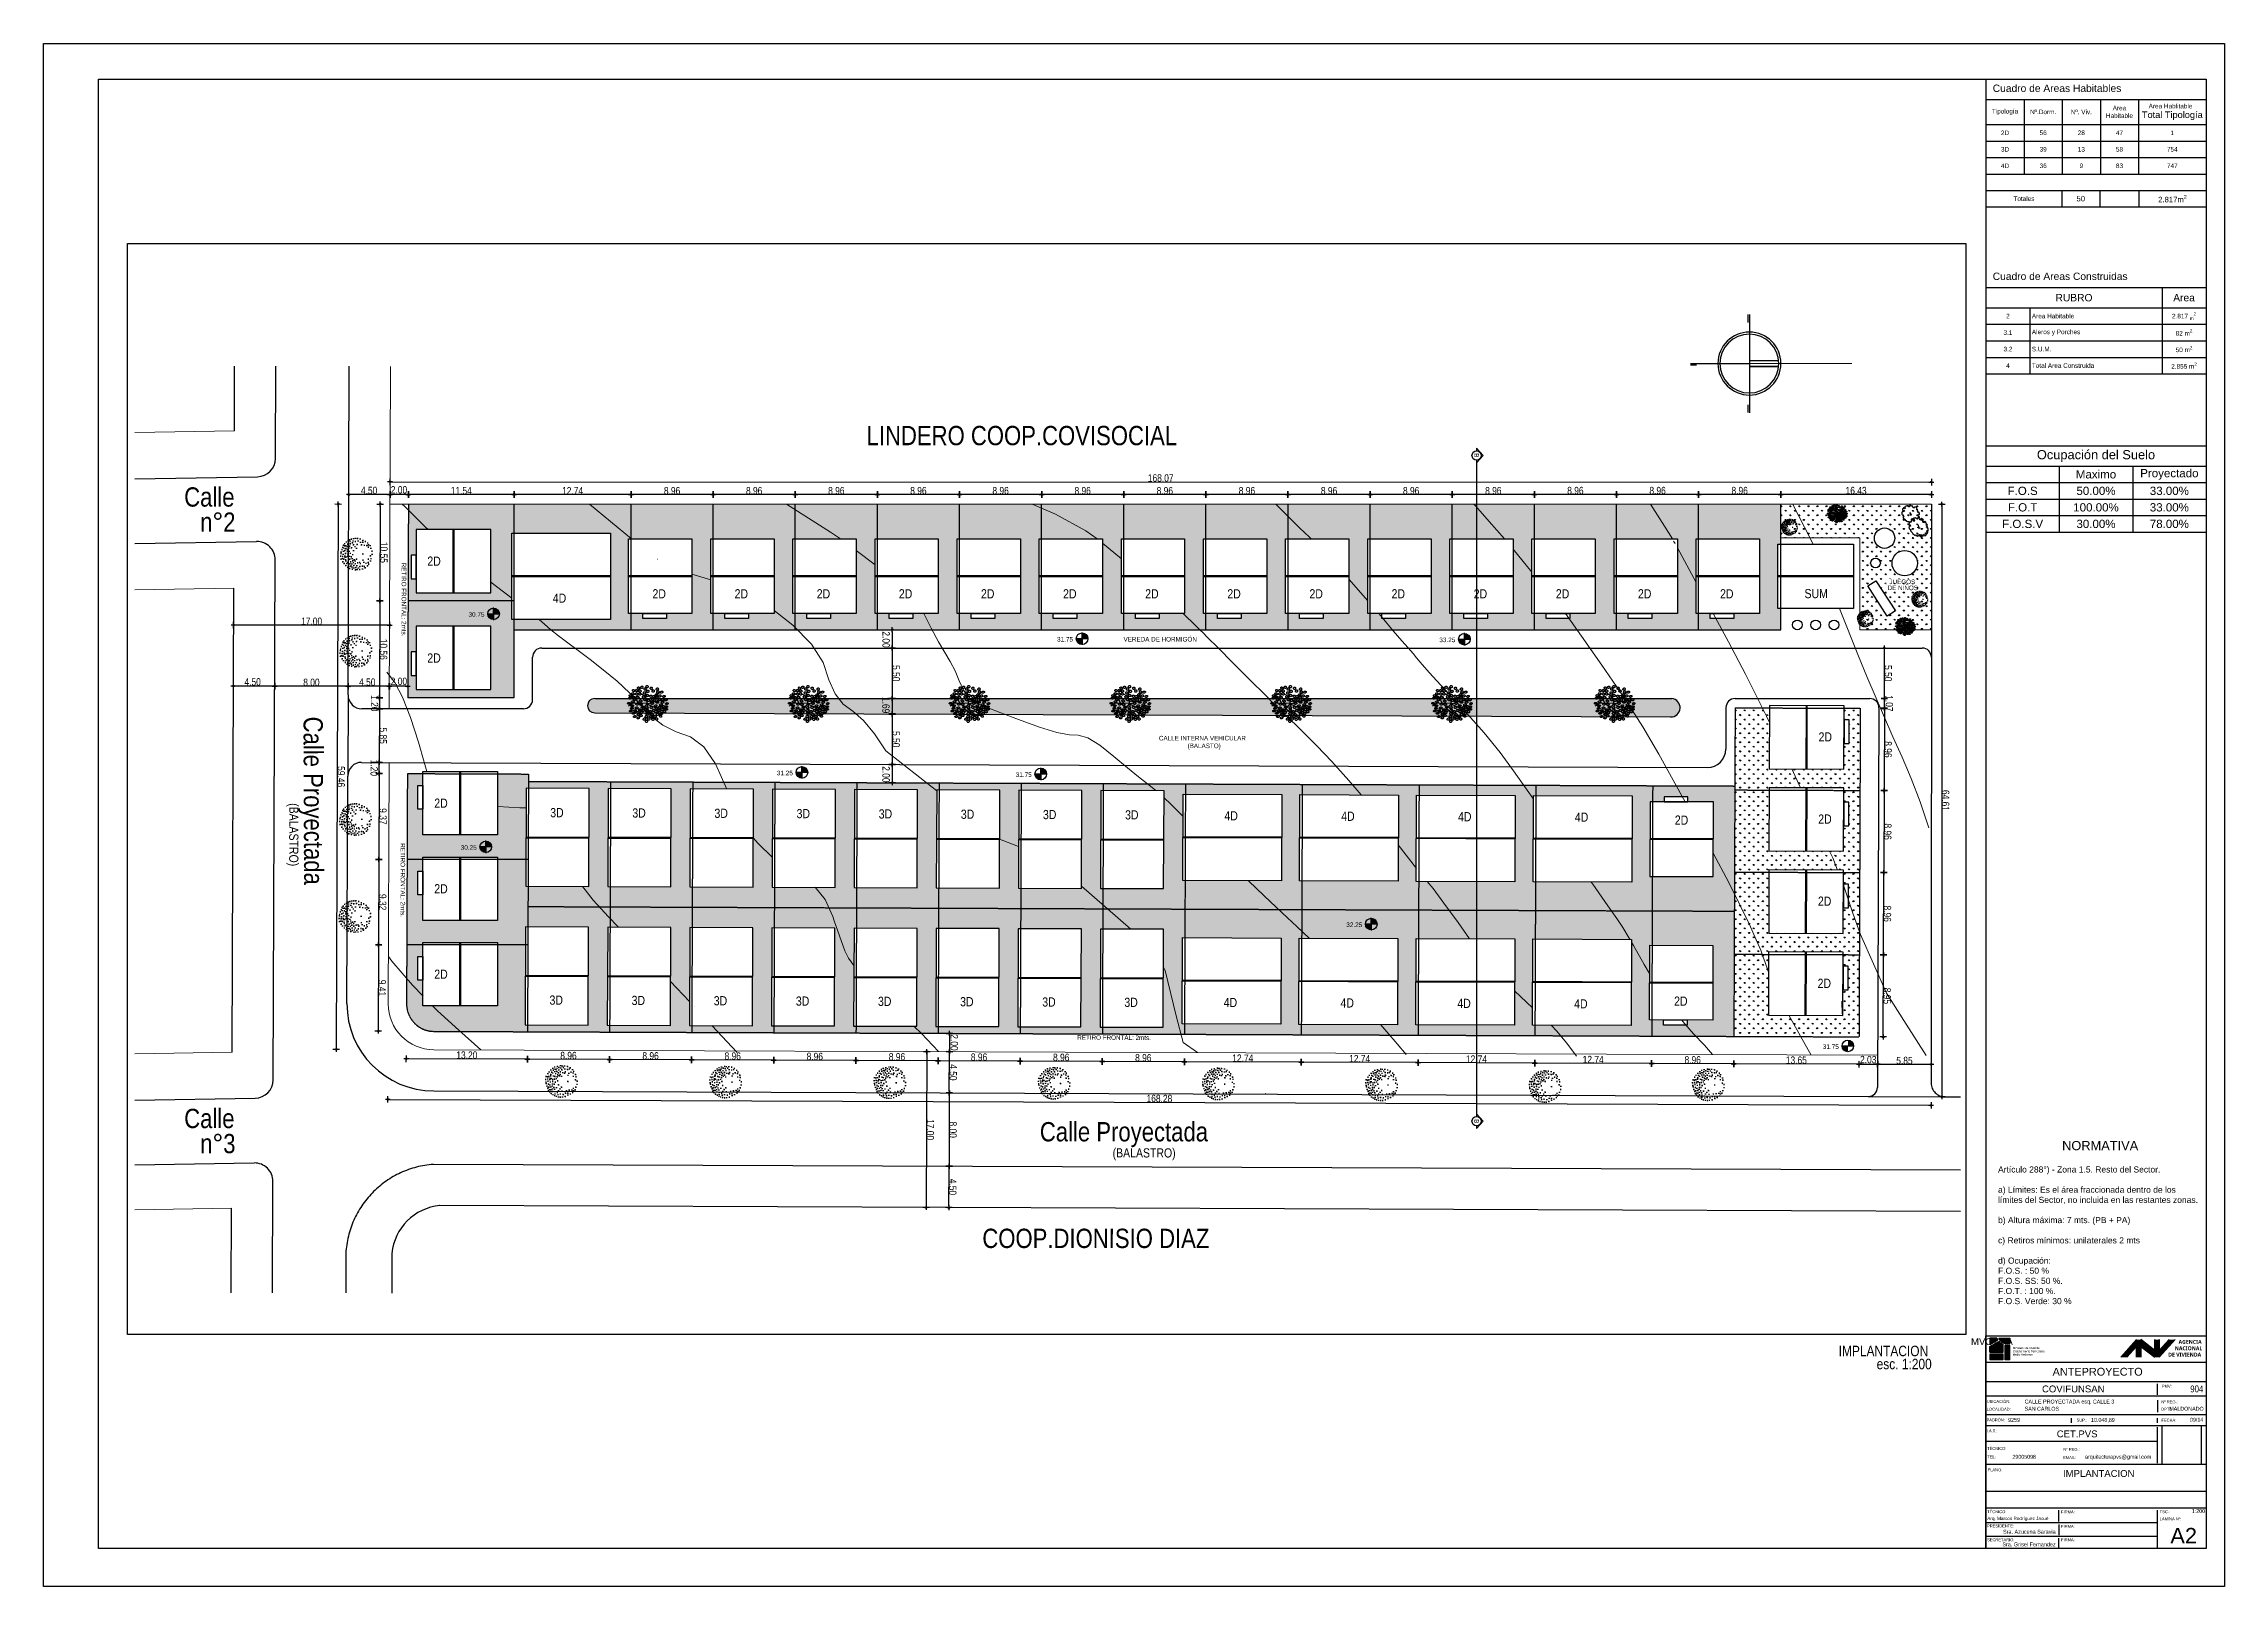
# Paper-space layout 'Implantacion' of a CAD drawing. Header units: inches, sheet in millimetres. Extents: x -31 to 1158, y -1013 to -172.
# The model-space entities are those that its viewports show. They can reach past a viewport. Long polylines and large blocks are cut down to what shows.
import ezdxf
from ezdxf.enums import TextEntityAlignment as Align

# ---------------------------------------------------------------- set-up
doc = ezdxf.new("R2010")
doc.units = ezdxf.units.IN
doc.header["$MEASUREMENT"] = 0
doc.header["$PDMODE"] = 35
doc.linetypes.add('CONTINUA', pattern=[0])
doc.linetypes.add('DASHED2', pattern=[0.375, 0.25, -0.125])
for name, color, linetype in [('calle', 3, 'Continuous'), ('CC', 110, 'Continuous'), ('COTAS', 7, 'Continuous'), ('Cumbreras', 140, 'Continuous'), ('CURVAS', 32, 'Continuous'), ('D2', 40, 'Continuous'), ('D3', 30, 'Continuous'), ('D4', 210, 'Continuous'), ('Mar', 250, 'CONTINUA'), ('P-035', 3, 'Continuous'), ('Rotulo', 7, 'Continuous'), ('Textos', 7, 'Continuous'), ('Ubicacion', 2, 'Continuous'), ('Vegetación', 102, 'Continuous')]:
    doc.layers.add(name, color=color, linetype=linetype)
doc.layers.add('Limite terrenos', color=2, linetype='DASHED2', transparency=0.4)
doc.layers.add('logo anv', color=7, linetype='Continuous', lineweight=35)
doc.layers.add('Ventana', color=21, linetype='Continuous', plot=False, transparency=0.5)
doc.layers.get('Ventana').freeze()
doc.styles.add('ARIAL', font='arial.ttf')
doc.styles.add('ARIAL NARROW', font='ARIALN.TTF')
doc.styles.add('COVINFUNSAN', font='arial.ttf', dxfattribs={"height": 0.5})
doc.styles.get("Standard").update_dxf_attribs({"font": 'arial.ttf'})
doc.styles.add('TECHNICLITE', font='techl___.ttf')
doc.dimstyles.new('1-100', dxfattribs={"dimscale": 0, "dimtxt": 0.09, "dimasz": 0.03, "dimexe": 0.12, "dimexo": 0.2, "dimgap": 0.005, "dimtad": 3, "dimzin": 0, "dimdsep": 46, "dimtxsty": 'TECHNICLITE', "dimblk1": 'COTA', "dimblk2": 'COTA', "dimsah": 1, "dimcen": 2.5, "dimse1": 1, "dimse2": 1, "dimclrd": 7, "dimclre": 7, "dimclrt": 7, "dimadec": 0, "dimazin": 0, "dimtfac": 1, "dimtdec": 6, "dimtmove": 2, "dimatfit": 3, "dimldrblk": 'COTA', "dimfxl": 1, "dimtolj": 1, "dimtzin": 0, "dimarcsym": 0})
picture_1 = doc.add_image_def('image1.jpg', size_in_pixel=(96, 96))

psp = doc.layouts.new('Implantacion')

# ---------------------------------------------------------------- texts
at = {"layer": 'calle', "color": 7, "style": 'TECHNICLITE'}
for s, height, p in [('IMPLANTACION', 5.679, (947.6, -887.1)), ('esc. 1:200', 5.68, (968.3, -894.2))]:
    psp.add_text(s, height=height, dxfattribs=at).set_placement(p)
at = {"layer": 'Mar', "style": 'COVINFUNSAN'}
psp.add_text('Cuadro de Areas Habitables', height=3.995, dxfattribs=at).set_placement((1031.6, -197.9))
at = {"layer": 'Mar', "color": 6, "style": 'COVINFUNSAN'}
psp.add_text('Cuadro de Areas Construidas', height=3.995, dxfattribs=at).set_placement((1031.6, -300.4))
at = {"layer": 'Textos', "insert": (1034.5, -769.8), "char_height": 3.3114, "width": 110.83, "attachment_point": 1}
psp.add_mtext('\\pi34.914;{\\H1.5099x;NORMATIVA \\P\\pi0;\\H0.66229x;\\PArtículo 288°) - Zona 1.5. Resto del Sector.\\P\\Pa) Límites: Es el área fraccionada dentro de los límites del Sector, no incluida en las restantes zonas.\\P\\Pb) Altura máxima: 7 mts. (PB + PA)\\P\\Pc) Retiros mínimos: unilaterales 2 mts\\P\\Pd) Ocupación: \\PF.O.S. : 50 %\\PF.O.S. SS: 50 %.\\PF.O.T. : 100 %.\\PF.O.S. Verde: 30 %}', dxfattribs=at)

msp = doc.modelspace()

# ---------------------------------------------------------------- texts
at = {"style": 'TECHNICLITE'}
for s, height, rotation, p in [('LINDERO SIN EDIFICAR', 2.10263, 359.99772, (606.54, 804.492)), ('JUEGOS ', 0.5, 90, (601.916, 795.861)), ('DE NIÑOS', 0.5, 90, (602.574, 795.662)), ('Calle Proyectada', 2.10263, 89.99772, (662.672, 703.221)), ('COOP.DIONISIO DIAZ', 2.10263, 89.99772, (674.296, 696.949)), ('LINDERO COOP.COVISOCIAL', 2.10263, 89.99772, (586.771, 684.329)), ('Calle Proyectada', 2.10263, 0.22558, (616.366, 622.927)), ('Calle', 2.1026, 89.99772, (593.465, 609.918)), ('n°2', 2.1026, 89.99772, (596.205, 611.658)), ('Calle', 2.1026, 89.99772, (661.223, 609.918)), ('n°3', 2.1026, 89.99772, (663.963, 611.658))]:
    msp.add_text(s, height=height, rotation=rotation, dxfattribs=at).set_placement(p)
at = {"layer": 'calle', "color": 7, "style": 'TECHNICLITE'}
msp.add_text('VEREDA DE HORMIGÓN ', height=0.5, rotation=90, dxfattribs=at).set_placement((608.174, 712.349))
at = {"layer": 'COTAS'}
for s, height, rotation, style, p in [('2D', 1, 90, 'TECHNICLITE', (619.074, 788.135)), ('2D', 1, 90, 'TECHNICLITE', (628.029, 788.1)), ('31.75', 0.5, 90, 'COVINFUNSAN', (652.592, 788.598)), ('SUM', 1, 90, 'TECHNICLITE', (603.446, 786.604)), ('2D', 1, 90, 'TECHNICLITE', (636.984, 788.066)), ('2D', 1, 90, 'TECHNICLITE', (645.939, 788.032)), ('2D', 1, 90, 'TECHNICLITE', (603.472, 777.396)), ('2D', 1, 90, 'TECHNICLITE', (628.143, 772.46)), ('2D', 1, 90, 'TECHNICLITE', (647.879, 772.384)), ('2D', 1, 90, 'TECHNICLITE', (603.472, 768.441)), ('4D', 1, 90, 'TECHNICLITE', (627.822, 761.56)), ('4D', 1, 90, 'TECHNICLITE', (648.176, 761.482)), ('2D', 1, 90, 'TECHNICLITE', (603.472, 759.486)), ('2D', 1, 90, 'TECHNICLITE', (603.472, 750.531)), ('4D', 1, 90, 'TECHNICLITE', (627.773, 748.823)), ('4D', 1, 90, 'TECHNICLITE', (648.127, 748.745)), ('33.25', 0.5, 90, 'COVINFUNSAN', (608.244, 746.779)), ('2D', 1, 90, 'TECHNICLITE', (603.472, 741.576)), ('4D', 1, 90, 'TECHNICLITE', (627.724, 736.085)), ('32.25', 0.5, 90, 'COVINFUNSAN', (639.301, 736.631)), ('4D', 1, 90, 'TECHNICLITE', (648.078, 736.007)), ('2D', 1, 90, 'TECHNICLITE', (603.472, 732.621)), ('2D', 1, 90, 'TECHNICLITE', (603.472, 723.666)), ('CALLE INTERNA VEHICULAR', 0.5, 90, 'TECHNICLITE', (618.959, 716.205)), ('4D', 1, 90, 'TECHNICLITE', (627.675, 723.348)), ('4D', 1, 90, 'TECHNICLITE', (648.029, 723.269)), ('(BALASTO) ', 0.5, 90, 'TECHNICLITE', (619.798, 719.329)), ('2D', 1, 90, 'TECHNICLITE', (603.472, 714.711)), ('(BALASTRO) ', 1, 90, 'TECHNICLITE', (664.427, 711.156)), ('3D', 1, 90, 'TECHNICLITE', (627.572, 712.516)), ('3D', 1, 90, 'TECHNICLITE', (648.011, 712.437)), ('RETIRO FRONTAL: 2mts.', 0.5, 89.7798, 'TECHNICLITE', (651.588, 707.297)), ('2D', 1, 90, 'TECHNICLITE', (603.472, 705.756)), ('31.75', 0.5, 90, 'COVINFUNSAN', (608.186, 705.094)), ('3D', 1, 90, 'TECHNICLITE', (627.538, 703.561)), ('3D', 1, 90, 'TECHNICLITE', (647.977, 703.482)), ('31.75', 0.5, 90, 'COVINFUNSAN', (622.939, 700.587)), ('2D', 1, 90, 'TECHNICLITE', (603.472, 696.801)), ('3D', 1, 90, 'TECHNICLITE', (627.503, 694.606)), ('3D', 1, 90, 'TECHNICLITE', (647.942, 694.527)), ('2D', 1, 90, 'TECHNICLITE', (603.472, 687.846)), ('3D', 1, 90, 'TECHNICLITE', (627.469, 685.651)), ('3D', 1, 90, 'TECHNICLITE', (647.908, 685.572)), ('2D', 1, 90, 'TECHNICLITE', (603.472, 678.891)), ('3D', 1, 90, 'TECHNICLITE', (627.434, 676.696)), ('3D', 1, 90, 'TECHNICLITE', (647.873, 676.617)), ('31.25', 0.5, 90, 'COVINFUNSAN', (622.759, 674.545)), ('2D', 1, 90, 'TECHNICLITE', (603.472, 669.936)), ('3D', 1, 90, 'TECHNICLITE', (627.4, 667.741)), ('3D', 1, 90, 'TECHNICLITE', (647.839, 667.662)), ('2D', 1, 90, 'TECHNICLITE', (603.472, 660.981)), ('3D', 1, 90, 'TECHNICLITE', (627.366, 658.786)), ('3D', 1, 90, 'TECHNICLITE', (647.805, 658.707)), ('4D', 1, 90, 'TECHNICLITE', (603.945, 650.111)), ('3D', 1, 90, 'TECHNICLITE', (627.331, 649.831)), ('3D', 1, 90, 'TECHNICLITE', (647.77, 649.752)), ('30.75', 0.5, 90, 'COVINFUNSAN', (605.479, 640.916)), ('30.25', 0.5, 90, 'COVINFUNSAN', (630.877, 640.07)), ('2D', 1, 90, 'TECHNICLITE', (599.912, 636.43)), ('2D', 1, 90, 'TECHNICLITE', (610.472, 636.43)), ('2D', 1, 90, 'TECHNICLITE', (626.3, 637.187)), ('2D', 1, 90, 'TECHNICLITE', (635.632, 637.187)), ('2D', 1, 90, 'TECHNICLITE', (644.947, 637.187))]:
    msp.add_text(s, height=height, rotation=rotation, dxfattribs=dict(at, style=style)).set_placement(p)
at = {"layer": 'COTAS', "color": 8, "linetype": 'ByBlock', "style": 'COVINFUNSAN'}
msp.add_text('B', height=0.5, dxfattribs=at).set_placement((587.646, 750.594))
at = {"layer": 'COTAS', "color": 8, "style": 'COVINFUNSAN'}
msp.add_text('B', height=0.5, dxfattribs=at).set_placement((660.241, 750.602))
at = {"layer": 'COTAS', "style": 'TECHNICLITE'}
for s, height, p in [('RETIRO FRONTAL: 2mts.', 0.5, (599.587, 633.627)), ('RETIRO FRONTAL: 2mts.', 0.5, (630.174, 633.51)), ('(BALASTRO) ', 1, (625.799, 621.369))]:
    msp.add_text(s, height=height, dxfattribs=at).set_placement(p)

# ---------------------------------------------------------------- blocks, each defined once
blk = doc.blocks.new('*T21')
at = {"layer": 'Mar', "color": 0, "linetype": 'ByBlock', "lineweight": -2, "transparency": 16777216}
for p, q in [((0, 0), (120, 0)), ((0, 0), (0, -22.7)), ((20.8, 0), (20.8, -22.7)), ((41.6, 0), (41.6, -22.7)), ((62.4, 0), (62.4, -22.7)), ((83.2, 0), (83.2, -22.7)), ((120, 0), (120, -22.7)), ((0, -13.7), (120, -13.7)), ((0, -22.7), (120, -22.7)), ((0, -22.7), (0, -40.7)), ((20.8, -22.7), (20.8, -40.7)), ((41.6, -22.7), (41.6, -40.7)), ((62.4, -22.7), (62.4, -40.7)), ((83.2, -22.7), (83.2, -40.7)), ((120, -22.7), (120, -40.7)), ((0, -31.7), (120, -31.7)), ((0, -40.7), (120, -40.7))]:
    blk.add_line(p, q, dxfattribs=at)
at = {"layer": 'Mar', "color": 0, "transparency": 16777216, "char_height": 2.5, "attachment_point": 5}
for s, insert, width in [('Tipología', (10.4, -6.8), 20.674), ('Nº.Dorm.', (31.2, -6.8), 20.674), ('Nº. Viv.', (52, -6.8), 20.674), ('Area Habitable', (72.8, -6.8), 20.674), ('Area Hablitable   {\\H1.4339x;Total Tipología}       ', (101.6, -6.8), 36.703), ('2D', (10.4, -18.2), 20.674), ('56', (31.2, -18.2), 20.674), ('28', (52, -18.2), 20.674), ('47', (72.8, -18.2), 20.674), ('1', (101.6, -18.2), 36.703), ('4D', (10.4, -36.2), 20.674), ('3D', (10.4, -27.2), 20.674), ('39', (31.2, -27.2), 20.674), ('36', (31.2, -36.2), 20.674), ('13', (52, -27.2), 20.674), ('9', (52, -36.2), 20.674), ('58', (72.8, -27.2), 20.674), ('83', (72.8, -36.2), 20.674), ('754', (101.6, -27.2), 36.703), ('747', (101.6, -36.2), 36.703)]:
    blk.add_mtext(s, dxfattribs=dict(at, insert=insert, width=width))
blk = doc.blocks.new('*T22')
at = {"layer": 'Mar', "color": 0, "linetype": 'ByBlock', "lineweight": -2, "transparency": 16777216}
for p, q in [((0, 0), (120, 0)), ((0, 0), (0, -9)), ((41.4, 0), (41.4, -9)), ((62, 0), (62, -9)), ((83.4, 0), (83.4, -9)), ((120, 0), (120, -9)), ((0, -9), (120, -9))]:
    blk.add_line(p, q, dxfattribs=at)
at = {"layer": 'Mar', "color": 0, "transparency": 16777216, "attachment_point": 5}
for s, insert, char_height, width in [('Totales', (20.7, -4.5), 2.5, 41.271), ('50', (51.7, -4.5), 3, 20.476), ('\\A1;2.817m{\\H0.7x;\\S2^ ;}', (101.7, -4.5), 3, 36.504)]:
    blk.add_mtext(s, dxfattribs=dict(at, insert=insert, char_height=char_height, width=width))
blk = doc.blocks.new('*T23')
at = {"color": 0, "linetype": 'ByBlock', "lineweight": -2, "transparency": 16777216}
for p, q in [((0, 0), (120, 0)), ((0, 0), (0, -47)), ((96, 0), (96, -47)), ((120, 0), (120, -47)), ((0, -11), (120, -11)), ((24, -11), (24, -47)), ((0, -20), (120, -20)), ((0, -29), (120, -29)), ((0, -38), (120, -38)), ((0, -47), (120, -47))]:
    blk.add_line(p, q, dxfattribs=at)
at = {"color": 0, "transparency": 16777216}
for s, insert, char_height, width, attachment_point in [('RUBRO', (48, -5.5), 3.995, 95.88, 5), ('Area', (108, -5.5), 3.995, 23.88, 5), ('3.1', (12, -24.5), 2.5, 23.88, 5), ('2', (12, -15.5), 2.5, 23.88, 5), (' Area Habitable', (24.06, -15.5), 2.5, 71.88, 4), (' Aleros y Porches', (24.06, -24.5), 2.5, 71.88, 4), ('\\A1;2.817 {\\H0.7x;\\S^ m;\\S2^ ;}', (108, -15.5), 2.5, 23.88, 5), ('\\A1;82 m{\\H0.7x;\\S2^ ;}', (108, -24.5), 2.5, 23.88, 5), ('3.2', (12, -33.5), 2.5, 23.88, 5), (' S.U.M.', (24.06, -33.5), 2.5, 71.88, 4), ('\\A1;50 m{\\H0.7x;\\S2^ ;}', (108, -33.5), 2.5, 23.88, 5), ('4', (12, -42.5), 2.5, 23.88, 5), (' Total Area Construida', (24.06, -42.5), 2.5, 71.88, 4), ('\\A1;2.855 m{\\H0.7x;\\S2^ ;}', (108, -42.5), 2.5, 23.88, 5)]:
    blk.add_mtext(s, dxfattribs=dict(at, insert=insert, char_height=char_height, width=width, attachment_point=attachment_point))
blk = doc.blocks.new('*T24')
at = {"color": 0, "linetype": 'ByBlock', "lineweight": -2, "transparency": 16777216}
for p, q in [((0, 0), (120, 0)), ((0, 0), (0, -47)), ((120, 0), (120, -47)), ((0, -11), (120, -11)), ((40, -11), (40, -47)), ((80, -11), (80, -47)), ((0, -20), (120, -20)), ((0, -29), (120, -29)), ((0, -38), (120, -38)), ((0, -47), (120, -47))]:
    blk.add_line(p, q, dxfattribs=at)
at = {"color": 0, "transparency": 16777216, "attachment_point": 5}
for s, insert, char_height, width in [('Ocupación del Suelo', (60, -5.5), 5, 119.88), ('F.O.S', (20, -24.5), 4.5, 39.88), ('Maximo', (60, -15.5), 4.5, 39.88), ('50.00%', (60, -24.5), 4.5, 39.88), ('Proyectado', (100, -15.5), 4.5, 39.88), ('33.00%', (100, -24.5), 4.5, 39.88), ('F.O.T', (20, -33.5), 4.5, 39.88), ('100.00%', (60, -33.5), 4.5, 39.88), ('33.00%', (100, -33.5), 4.5, 39.88), ('F.O.S.V', (20, -42.5), 4.5, 39.88), ('30.00%', (60, -42.5), 4.5, 39.88), ('78.00%', (100, -42.5), 4.5, 39.88)]:
    blk.add_mtext(s, dxfattribs=dict(at, insert=insert, char_height=char_height, width=width))
blk = doc.blocks.new('*U52')
at = {"layer": 'logo anv'}
for color, points in [(82, [(0.0795, 0.1073), (0.0772, 0.1073), (0.0692, 0.0982), (0.0723, 0.0982), (0.0772, 0.1038), (0.0772, 0.0982), (0.0795, 0.0982), (0.0795, 0.1038)]), (252, [(0.0867, 0.0982), (0.0867, 0.1017), (0.0795, 0.1073), (0.0795, 0.1038)]), (10, [(0.0971, 0.1073), (0.094, 0.1073), (0.089, 0.1017), (0.089, 0.1073), (0.0867, 0.1073), (0.0867, 0.1017), (0.0867, 0.0982), (0.089, 0.0982)])]:
    blk.add_hatch(color=color, dxfattribs=at).paths.add_polyline_path(points)
at = {"layer": 'Rotulo', "linetype": 'Continuous'}
h = blk.add_hatch(color=86, dxfattribs=at)
h.dxf.hatch_style = 1
h.paths.add_polyline_path([(0.0088, 0.1047, -0.106797), (0.0066, 0.1063), (0.002, 0.1037), (0.002, 0.1008), (0.0088, 0.1008)])
h.paths.add_polyline_path([(0.0122, 0.108), (0.0066, 0.108, 0.34791), (0.0122, 0.1052)])
h = blk.add_hatch(color=82, dxfattribs=at)
h.dxf.hatch_style = 1
h.paths.add_polyline_path([(0.0122, 0.1043, -0.103799), (0.0098, 0.1044), (0.0098, 0.0969), (0.0122, 0.0969)])
h.paths.add_polyline_path([(0.0088, 0.0998), (0.002, 0.0998), (0.002, 0.0969), (0.0088, 0.0969)])
h.paths.add_polyline_path([(0.0061, 0.1071, -0.06135), (0.0056, 0.108), (0.002, 0.108), (0.002, 0.1048)])
at = {"color": 1}
blk.add_line((0.113, 0.0956), (0, 0.0956), dxfattribs=at)
blk.add_lwpolyline([(0.113, 0), (0, 0), (0, 0.1092), (0.113, 0.1092)], close=True, dxfattribs=at)
at = {"layer": 'logo anv', "color": 82}
for p, q in [((0.0692, 0.0982), (0.0772, 0.1073)), ((0.0723, 0.0982), (0.0772, 0.1038)), ((0.0772, 0.1038), (0.0772, 0.0982)), ((0.0795, 0.1038), (0.0795, 0.1073)), ((0.0795, 0.1038), (0.0795, 0.0982)), ((0.0795, 0.1038), (0.0795, 0.0982))]:
    blk.add_line(p, q, dxfattribs=at)
at = {"layer": 'logo anv', "color": 252}
for p, q in [((0.0867, 0.1017), (0.0795, 0.1073)), ((0.0867, 0.0982), (0.0795, 0.1038))]:
    blk.add_line(p, q, dxfattribs=at)
at = {"layer": 'logo anv', "color": 10}
for p, q in [((0.0867, 0.1017), (0.0867, 0.1073)), ((0.0867, 0.1017), (0.0867, 0.1073)), ((0.0867, 0.1017), (0.0867, 0.0982)), ((0.0867, 0.1017), (0.0867, 0.0982)), ((0.089, 0.1017), (0.089, 0.1073)), ((0.0971, 0.1073), (0.089, 0.0982)), ((0.094, 0.1073), (0.089, 0.1017))]:
    blk.add_line(p, q, dxfattribs=at)
at = {"layer": 'Rotulo', "color": 84, "linetype": 'Continuous'}
for p, q in [((0.002, 0.108), (0.002, 0.1048)), ((0.0056, 0.108), (0.002, 0.108)), ((0.002, 0.1048), (0.0061, 0.1071)), ((0.0098, 0.0969), (0.0098, 0.1044)), ((0.0122, 0.0969), (0.0122, 0.1043)), ((0.0088, 0.0998), (0.002, 0.0998)), ((0.002, 0.0998), (0.002, 0.0969)), ((0.0088, 0.0969), (0.002, 0.0969)), ((0.0088, 0.0969), (0.0088, 0.0998)), ((0.0122, 0.0969), (0.0098, 0.0969))]:
    blk.add_line(p, q, dxfattribs=at)
at = {"layer": 'Rotulo', "color": 86, "linetype": 'Continuous'}
for p, q in [((0.002, 0.1037), (0.0066, 0.1063)), ((0.002, 0.1008), (0.002, 0.1037)), ((0.002, 0.1008), (0.0088, 0.1008)), ((0.0066, 0.108), (0.0122, 0.108)), ((0.0088, 0.1008), (0.0088, 0.1047)), ((0.0122, 0.108), (0.0122, 0.1052))]:
    blk.add_line(p, q, dxfattribs=at)
at = {"layer": 'Rotulo', "color": 4, "linetype": 'Continuous'}
for p, q in [((0.113, 0.0856), (0, 0.0856)), ((0.113, 0.0687), (0, 0.0687)), ((0.113, 0.0631), (0, 0.0631)), ((0.113, 0.0431), (0, 0.0431)), ((0.113, 0.0208), (0, 0.0208))]:
    blk.add_line(p, q, dxfattribs=at)
at = {"layer": 'Rotulo', "color": 7, "linetype": 'Continuous'}
for p, q in [((0.088, 0.079), (0.088, 0.0846)), ((0.113, 0.0782), (0, 0.0782)), ((0.088, 0.0762), (0.088, 0.07)), ((0.088, 0.0646), (0.088, 0.067)), ((0.088, 0.0439), (0.088, 0.0623)), ((0.088, 0.055), (0, 0.055)), ((0.113, 0.0293), (0, 0.0293)), ((0.088, 0.0132), (0, 0.0132)), ((0.0374, 0.0139), (0.0374, 0.0198)), ((0.0374, 0.0124), (0.0374, 0.0069)), ((0.088, 0.0001), (0.088, 0.0198)), ((0.088, 0.0062), (0, 0.0062))]:
    blk.add_line(p, q, dxfattribs=at)
at = {"layer": 'Rotulo', "color": 3, "linetype": 'Continuous'}
blk.add_line((0.0439, 0.0646), (0.0439, 0.067), dxfattribs=at)
at = {"layer": 'Rotulo', "color": 1, "linetype": 'Continuous'}
blk.add_line((0.0374, 0), (0.0374, 0.0053), dxfattribs=at)
at = {"layer": 'Rotulo', "color": 84, "linetype": 'Continuous'}
for centre, radius, start, end in [((0.0094, 0.1092), 0.00392, 198.1387, 212.1815), ((0.0113, 0.1102), 0.00596, 255.6409, 279.3451)]:
    blk.add_arc(centre, radius, start, end, dxfattribs=at)
at = {"layer": 'Rotulo', "color": 86, "linetype": 'Continuous'}
for centre, radius, start, end in [((0.0112, 0.1101), 0.00504, 205.0815, 281.8146), ((0.0114, 0.1106), 0.00643, 221.4786, 245.8621)]:
    blk.add_arc(centre, radius, start, end, dxfattribs=at)
at = {"layer": 'logo anv', "color": 1, "style": 'ARIAL'}
for s, insert, char_height, width, attachment_point in [('MVOTMA', (0.0138, 0.108), 0.0035, 7.939066071216416e-14, 3), ('{\\fVivaldi|b0|i0|c0|p66;Ministerio de Vivienda Ordenamiento Territorial y Medio Ambiente}', (0.0138, 0.1035), 0.00102, 0.019088, 1)]:
    blk.add_mtext(s, dxfattribs=dict(at, insert=insert, char_height=char_height, width=width, attachment_point=attachment_point))
at = {"layer": 'logo anv', "color": 1, "insert": (0.0894, 0.1071), "char_height": 0.001971, "width": 0.022102, "attachment_point": 1}
blk.add_mtext('\\pi0.0087387; {\\fLucida Sans|b1|i0|c0|p34;AGENCIA \\P\\pi0.0075142;NACIONAL      \\P\\pi0.0041853;DE VIVIENDA}', dxfattribs=at)
at = {"layer": 'Rotulo', "color": 3, "linetype": 'Continuous', "char_height": 0.0015, "width": 0.056575, "attachment_point": 1}
for s, insert in [('{\\fVivaldi|b0|i0|c0|p66;PMV:}', (0.0903, 0.0841)), ('{\\fVivaldi|b0|i0|c0|p66;PADRÓN:}', (0.0003, 0.0668)), ('{\\fVivaldi|b0|i0|c0|p66;UBICACIÓN:}', (0.0004, 0.0763)), ('{\\fVivaldi|b0|i0|c0|p66;LOCALIDAD:}', (0.0004, 0.0723)), ('{\\fVivaldi|b0|i0|c0|p66;DPTO.:}', (0.09, 0.0723)), ('{\\fVivaldi|b0|i0|c0|p66;I.A.T.:}', (0.0004, 0.0612)), ('{\\fVivaldi|b0|i0|c0|p66;SUP.:}', (0.0465, 0.0667)), ('{\\fVivaldi|b0|i0|c0|p66;FECHA:}', (0.0901, 0.0667)), ('{\\fVivaldi|b0|i0|c0|p66;TEL:}', (0.0007, 0.0479)), ('{\\fVivaldi|b0|i0|c0|p66;EMAIL:}', (0.0396, 0.0475)), ('{\\fVivaldi|b0|i0|c0|p66;Nº REG.:}', (0.0397, 0.0517)), ('{\\fVivaldi|b0|i0|c0|p66;PLANO:}', (0.0008, 0.0412)), ('{\\fVivaldi|b0|i0|c0|p66;TÉCNICO:}', (0.0006, 0.0197)), ('{\\fVivaldi|b0|i0|c0|p66;PRESIDENTE: }', (0.0006, 0.0124)), ('{\\fVivaldi|b0|i0|c0|p66;FIRMA:}', (0.0386, 0.0196)), ('{\\fVivaldi|b0|i0|c0|p66;FIRMA:}', (0.0386, 0.0122)), ('{\\fVivaldi|b0|i0|c0|p66;ESC.:}', (0.0891, 0.0197)), ('{\\fVivaldi|b0|i0|c0|p66;LAMINA Nº:}', (0.0892, 0.016)), ('{\\fVivaldi|b0|i0|c0|p66;SECRETARIO: }', (0.0006, 0.0053)), ('{\\fVivaldi|b0|i0|c0|p66;FIRMA:}', (0.0386, 0.0053))]:
    blk.add_mtext(s, dxfattribs=dict(at, insert=insert))
at = {"layer": 'Rotulo', "color": 3, "linetype": 'Continuous', "insert": (0.09, 0.0761), "char_height": 0.0015, "width": 0.056575, "attachment_point": 1, "line_spacing_factor": 0.6}
blk.add_mtext('{\\fVivaldi|b0|i0|c0|p66;Nº REG.:}', dxfattribs=at)
at = {"layer": 'Rotulo', "color": 3, "linetype": 'Continuous', "insert": (0.0006, 0.0521), "char_height": 0.0015, "attachment_point": 1}
blk.add_mtext_dynamic_manual_height_columns('{\\fVivaldi|b0|i0|c0|p66;TÉCNICO:}', width=0.056575, gutter_width=12.5, heights=[0], dxfattribs=at)
at = {"layer": 'Rotulo', "color": 3, "linetype": 'Continuous', "style": 'ARIAL'}
for tag, height, p in [('ETAPA', 0.004, (0.0573, 0.0888)), ('COVISOCIAL', 0.0035, (0.0449, 0.0802)), ('S1', 0.008, (0.1015, 0.0027))]:
    blk.add_attdef(tag, text='', height=height, dxfattribs=at).set_placement(p, align=Align.CENTER)
at = {"layer": 'Rotulo', "color": 7, "linetype": 'Continuous', "style": 'ARIAL NARROW'}
for tag, height, p in [('0900', 0.0035, (0.1116, 0.0802)), ('1/1/2013', 0.002, (0.1116, 0.0652)), ('MDEO.', 0.002, (0.1118, 0.0708)), ('090', 0.002, (0.1114, 0.0747)), ('1:100', 0.002, (0.1125, 0.0182))]:
    blk.add_attdef(tag, text='', height=height, dxfattribs=at).set_placement(p, align=Align.RIGHT)
at = {"layer": 'Rotulo', "color": 7, "linetype": 'Continuous'}
for tag, p, style in [('CALLE', (0.0199, 0.0745), 'ARIAL NARROW'), ('MONTEVIDEO', (0.0199, 0.0708), 'ARIAL NARROW'), ('09000', (0.0114, 0.065), 'ARIAL NARROW'), ('09000', (0.054, 0.065), 'ARIAL NARROW'), ('099128099', (0.0135, 0.0462), 'ARIAL NARROW'), ('MARCOS@ARQUISIS.COM', (0.0509, 0.0461), 'ARIAL NARROW'), ('241', (0.0512, 0.05), 'ARIAL NARROW'), ('LOGO', (0.0972, 0.0517), 'ARIAL')]:
    blk.add_attdef(tag, p, '', height=0.002, dxfattribs=dict(at, style=style))
at = {"layer": 'Rotulo', "color": 7, "linetype": 'Continuous', "style": 'ARIAL'}
for tag, height, p in [('NOMBREI.A.T.', 0.0035, (0.0468, 0.0572)), ('NOMBREDELPLANO', 0.0035, (0.0579, 0.0368)), ('NOMBREDELPLANO', 0.0035, (0.0579, 0.0318)), ('INST.SANITARIA', 0.003, (0.0565, 0.0236))]:
    blk.add_attdef(tag, text='', height=height, dxfattribs=at).set_placement(p, align=Align.CENTER)
for tag, height, p in [('NOMBRETECNICO', 0.0017, (0.0321, 0.0141)), ('NOMBRESECRETARIO', 0.002, (0.0358, 0.0006)), ('NOMBREPRESIDENTE', 0.002, (0.0358, 0.0071))]:
    blk.add_attdef(tag, text='', height=height, dxfattribs=at).set_placement(p, align=Align.BOTTOM_RIGHT)
blk = doc.blocks.new('Norte1')
at = {"color": 7}
for points, const_width in [([(0, 0), (0, 3.482)], 0.04), ([(-0.1, 0), (-0.1, 0.995)], 0.05), ([(0.1, 0), (0.1, 0.995)], 0.05)]:
    blk.add_lwpolyline(points, dxfattribs=dict(at, const_width=const_width))
for points in [[(1.67, 0), (-1.67, 0)], [(0, -2), (0, 0)], [(-1.399, -0.05), (-1.669, -0.05)], [(1.669, -0.05), (1.399, -0.05)], [(-0.05, -2), (-0.05, -1.799)]]:
    blk.add_lwpolyline(points, dxfattribs=at)
for radius in [1.07, 1]:
    blk.add_circle((0, 0), radius, dxfattribs=at)
blk = doc.blocks.new('RB31')
for points in [[(-0.453, 0.001, 0.124565), (-0.456, 0.01, 0.105746), (-0.463, 0.018, 0.086824), (-0.474, 0.023, 0.076963), (-0.487, 0.024, 0.076963), (-0.499, 0.021, 0.086824), (-0.509, 0.015, 0.105746), (-0.516, 0.007, 0.124565), (-0.517, -0.003, 0.124565), (-0.515, -0.012, 0.105746), (-0.507, -0.02, 0.086824), (-0.497, -0.024, 0.076963), (-0.484, -0.025, 0.076963), (-0.471, -0.023, 0.086824), (-0.461, -0.017, 0.105746), (-0.455, -0.008, 0.124565)], [(-0.401, 0.137, 0.124565), (-0.401, 0.146, 0.105746), (-0.406, 0.156, 0.086824), (-0.414, 0.164, 0.076963), (-0.426, 0.169, 0.076963), (-0.439, 0.17, 0.086824), (-0.45, 0.167, 0.105746), (-0.459, 0.161, 0.124565), (-0.463, 0.153, 0.124565), (-0.463, 0.143, 0.105746), (-0.459, 0.134, 0.086824), (-0.45, 0.126, 0.076963), (-0.438, 0.121, 0.076963), (-0.426, 0.119, 0.086824), (-0.414, 0.122, 0.105746), (-0.405, 0.128, 0.124565)], [(-0.392, 0.054, 0.124565), (-0.395, 0.063, 0.105746), (-0.403, 0.071, 0.086824), (-0.413, 0.076, 0.076963), (-0.426, 0.077, 0.076963), (-0.438, 0.074, 0.086824), (-0.448, 0.069, 0.105746), (-0.455, 0.06, 0.124565), (-0.457, 0.051, 0.124565), (-0.454, 0.042, 0.105746), (-0.446, 0.034, 0.086824), (-0.436, 0.029, 0.076963), (-0.423, 0.028, 0.076963), (-0.41, 0.03, 0.086824), (-0.401, 0.036, 0.105746), (-0.394, 0.045, 0.124565)], [(-0.393, 0.224, 0.124565), (-0.393, 0.233, 0.105746), (-0.398, 0.243, 0.086824), (-0.406, 0.251, 0.076963), (-0.418, 0.256, 0.076963), (-0.431, 0.257, 0.086824), (-0.442, 0.255, 0.105746), (-0.451, 0.248, 0.124565), (-0.456, 0.24, 0.124565), (-0.456, 0.231, 0.105746), (-0.451, 0.221, 0.086824), (-0.443, 0.213, 0.076963), (-0.431, 0.208, 0.076963), (-0.418, 0.207, 0.086824), (-0.407, 0.209, 0.105746), (-0.398, 0.216, 0.124565)], [(-0.331, -0.006, 0.124565), (-0.334, 0.003, 0.105746), (-0.342, 0.01, 0.086824), (-0.352, 0.015, 0.076963), (-0.365, 0.016, 0.076963), (-0.378, 0.014, 0.086824), (-0.388, 0.008, 0.105746), (-0.394, -0.001, 0.124565), (-0.396, -0.01, 0.124565), (-0.393, -0.019, 0.105746), (-0.386, -0.027, 0.086824), (-0.375, -0.032, 0.076963), (-0.362, -0.033, 0.076963), (-0.35, -0.03, 0.086824), (-0.34, -0.024, 0.105746), (-0.333, -0.016, 0.124565)], [(-0.329, 0.087, 0.124565), (-0.329, 0.097, 0.105746), (-0.333, 0.107, 0.086824), (-0.342, 0.114, 0.076963), (-0.354, 0.119, 0.076963), (-0.366, 0.121, 0.086824), (-0.378, 0.118, 0.105746), (-0.387, 0.112, 0.124565), (-0.391, 0.104, 0.124565), (-0.391, 0.094, 0.105746), (-0.386, 0.084, 0.086824), (-0.378, 0.076, 0.076963), (-0.366, 0.071, 0.076963), (-0.353, 0.07, 0.086824), (-0.342, 0.073, 0.105746), (-0.333, 0.079, 0.124565)], [(-0.321, 0.307, 0.124565), (-0.318, 0.316, 0.105746), (-0.32, 0.327, 0.086824), (-0.325, 0.337, 0.076963), (-0.335, 0.345, 0.076963), (-0.347, 0.351, 0.086824), (-0.358, 0.352, 0.105746), (-0.369, 0.348, 0.124565), (-0.376, 0.342, 0.124565), (-0.379, 0.333, 0.105746), (-0.377, 0.322, 0.086824), (-0.371, 0.312, 0.076963), (-0.362, 0.304, 0.076963), (-0.35, 0.298, 0.086824), (-0.339, 0.297, 0.105746), (-0.328, 0.301, 0.124565)], [(-0.329, 0.171, 0.124565), (-0.324, 0.179, 0.105746), (-0.322, 0.189, 0.086824), (-0.324, 0.201, 0.076963), (-0.331, 0.212, 0.076963), (-0.34, 0.22, 0.086824), (-0.351, 0.225, 0.105746), (-0.362, 0.225, 0.124565), (-0.37, 0.221, 0.124565), (-0.376, 0.213, 0.105746), (-0.378, 0.203, 0.086824), (-0.375, 0.191, 0.076963), (-0.369, 0.18, 0.076963), (-0.359, 0.172, 0.086824), (-0.349, 0.167, 0.105746), (-0.338, 0.167, 0.124565)], [(-0.284, 0.099, 0.124565), (-0.278, 0.106, 0.105746), (-0.276, 0.117, 0.086824), (-0.278, 0.128, 0.076963), (-0.285, 0.14, 0.076963), (-0.295, 0.148, 0.086824), (-0.305, 0.153, 0.105746), (-0.316, 0.153, 0.124565), (-0.325, 0.149, 0.124565), (-0.33, 0.141, 0.105746), (-0.332, 0.13, 0.086824), (-0.33, 0.119, 0.076963), (-0.323, 0.108, 0.076963), (-0.314, 0.1, 0.086824), (-0.303, 0.095, 0.105746), (-0.292, 0.095, 0.124565)], [(-0.272, 0.239, 0.124565), (-0.269, 0.248, 0.105746), (-0.27, 0.259, 0.086824), (-0.276, 0.268, 0.076963), (-0.286, 0.277, 0.076963), (-0.297, 0.282, 0.086824), (-0.309, 0.283, 0.105746), (-0.319, 0.28, 0.124565), (-0.326, 0.274, 0.124565), (-0.329, 0.265, 0.105746), (-0.328, 0.254, 0.086824), (-0.322, 0.244, 0.076963), (-0.312, 0.235, 0.076963), (-0.301, 0.23, 0.086824), (-0.289, 0.229, 0.105746), (-0.279, 0.232, 0.124565)], [(-0.251, 0.022, 0.124565), (-0.258, 0.028, 0.105746), (-0.269, 0.03, 0.086824), (-0.28, 0.028, 0.076963), (-0.291, 0.021, 0.076963), (-0.3, 0.011, 0.086824), (-0.305, 0.001, 0.105746), (-0.305, -0.01, 0.124565), (-0.301, -0.019, 0.124565), (-0.293, -0.024, 0.105746), (-0.282, -0.026, 0.086824), (-0.271, -0.024, 0.076963), (-0.26, -0.017, 0.076963), (-0.251, -0.008, 0.086824), (-0.247, 0.003, 0.105746), (-0.247, 0.014, 0.124565)], [(-0.245, 0.33, 0.124565), (-0.242, 0.339, 0.105746), (-0.244, 0.35, 0.086824), (-0.249, 0.36, 0.076963), (-0.259, 0.368, 0.076963), (-0.271, 0.373, 0.086824), (-0.282, 0.374, 0.105746), (-0.293, 0.371, 0.124565), (-0.3, 0.365, 0.124565), (-0.303, 0.356, 0.105746), (-0.301, 0.345, 0.086824), (-0.295, 0.335, 0.076963), (-0.286, 0.326, 0.076963), (-0.274, 0.321, 0.086824), (-0.263, 0.32, 0.105746), (-0.252, 0.323, 0.124565)], [(-0.2, 0.209, 0.124565), (-0.2, 0.218, 0.105746), (-0.204, 0.228, 0.086824), (-0.213, 0.236, 0.076963), (-0.225, 0.241, 0.076963), (-0.237, 0.242, 0.086824), (-0.249, 0.24, 0.105746), (-0.258, 0.233, 0.124565), (-0.262, 0.225, 0.124565), (-0.262, 0.216, 0.105746), (-0.257, 0.206, 0.086824), (-0.249, 0.198, 0.076963), (-0.237, 0.193, 0.076963), (-0.224, 0.192, 0.086824), (-0.213, 0.194, 0.105746), (-0.204, 0.2, 0.124565)], [(-0.203, 0.398, 0.124565), (-0.2, 0.407, 0.105746), (-0.202, 0.418, 0.086824), (-0.208, 0.428, 0.076963), (-0.217, 0.437, 0.076963), (-0.229, 0.442, 0.086824), (-0.24, 0.443, 0.105746), (-0.251, 0.44, 0.124565), (-0.258, 0.433, 0.124565), (-0.261, 0.424, 0.105746), (-0.259, 0.413, 0.086824), (-0.254, 0.403, 0.076963), (-0.244, 0.395, 0.076963), (-0.232, 0.39, 0.086824), (-0.221, 0.389, 0.105746), (-0.21, 0.392, 0.124565)], [(-0.208, 0.065, 0.124565), (-0.202, 0.072, 0.105746), (-0.2, 0.083, 0.086824), (-0.203, 0.094, 0.076963), (-0.209, 0.105, 0.076963), (-0.219, 0.114, 0.086824), (-0.229, 0.118, 0.105746), (-0.24, 0.119, 0.124565), (-0.249, 0.115, 0.124565), (-0.254, 0.107, 0.105746), (-0.256, 0.096, 0.086824), (-0.254, 0.085, 0.076963), (-0.247, 0.074, 0.076963), (-0.238, 0.065, 0.086824), (-0.227, 0.061, 0.105746), (-0.216, 0.061, 0.124565)], [(-0.179, 0.019, 0.124565), (-0.186, 0.024, 0.105746), (-0.197, 0.026, 0.086824), (-0.208, 0.024, 0.076963), (-0.219, 0.017, 0.076963), (-0.228, 0.008, 0.086824), (-0.232, -0.003, 0.105746), (-0.233, -0.014, 0.124565), (-0.229, -0.022, 0.124565), (-0.221, -0.028, 0.105746), (-0.21, -0.03, 0.086824), (-0.199, -0.028, 0.076963), (-0.188, -0.021, 0.076963), (-0.179, -0.011, 0.086824), (-0.175, -0.001, 0.105746), (-0.175, 0.01, 0.124565)], [(-0.169, 0.277, 0.124565), (-0.166, 0.286, 0.105746), (-0.168, 0.297, 0.086824), (-0.173, 0.306, 0.076963), (-0.183, 0.315, 0.076963), (-0.195, 0.32, 0.086824), (-0.206, 0.321, 0.105746), (-0.217, 0.318, 0.124565), (-0.224, 0.312, 0.124565), (-0.227, 0.303, 0.105746), (-0.225, 0.292, 0.086824), (-0.219, 0.282, 0.076963), (-0.21, 0.273, 0.076963), (-0.198, 0.268, 0.086824), (-0.187, 0.267, 0.105746), (-0.176, 0.27, 0.124565)], [(-0.169, 0.148, 0.124565), (-0.166, 0.156, 0.105746), (-0.168, 0.167, 0.086824), (-0.173, 0.177, 0.076963), (-0.183, 0.186, 0.076963), (-0.195, 0.191, 0.086824), (-0.206, 0.192, 0.105746), (-0.217, 0.189, 0.124565), (-0.224, 0.182, 0.124565), (-0.227, 0.173, 0.105746), (-0.225, 0.163, 0.086824), (-0.219, 0.153, 0.076963), (-0.21, 0.144, 0.076963), (-0.198, 0.139, 0.086824), (-0.187, 0.138, 0.105746), (-0.176, 0.141, 0.124565)], [(-0.15, 0.345, 0.124565), (-0.147, 0.354, 0.105746), (-0.149, 0.365, 0.086824), (-0.154, 0.375, 0.076963), (-0.164, 0.383, 0.076963), (-0.176, 0.389, 0.086824), (-0.187, 0.39, 0.105746), (-0.198, 0.386, 0.124565), (-0.205, 0.38, 0.124565), (-0.208, 0.371, 0.105746), (-0.206, 0.36, 0.086824), (-0.2, 0.35, 0.076963), (-0.191, 0.342, 0.076963), (-0.179, 0.336, 0.086824), (-0.168, 0.335, 0.105746), (-0.157, 0.339, 0.124565)], [(-0.164, 0.426, 0.124565), (-0.155, 0.429, 0.105746), (-0.147, 0.437, 0.086824), (-0.143, 0.447, 0.076963), (-0.142, 0.46, 0.076963), (-0.144, 0.473, 0.086824), (-0.15, 0.483, 0.105746), (-0.159, 0.489, 0.124565), (-0.168, 0.491, 0.124565), (-0.177, 0.488, 0.105746), (-0.185, 0.481, 0.086824), (-0.19, 0.47, 0.076963), (-0.191, 0.457, 0.076963), (-0.188, 0.445, 0.086824), (-0.182, 0.435, 0.105746), (-0.174, 0.428, 0.124565)], [(-0.159, 0.207, 0.124565), (-0.15, 0.204, 0.105746), (-0.139, 0.206, 0.086824), (-0.129, 0.211, 0.076963), (-0.12, 0.221, 0.076963), (-0.115, 0.233, 0.086824), (-0.114, 0.244, 0.105746), (-0.117, 0.255, 0.124565), (-0.124, 0.262, 0.124565), (-0.133, 0.265, 0.105746), (-0.143, 0.263, 0.086824), (-0.153, 0.257, 0.076963), (-0.162, 0.248, 0.076963), (-0.167, 0.236, 0.086824), (-0.168, 0.225, 0.105746), (-0.165, 0.214, 0.124565)], [(-0.099, 0.026, 0.124565), (-0.106, 0.032, 0.105746), (-0.117, 0.034, 0.086824), (-0.129, 0.031, 0.076963), (-0.14, 0.025, 0.076963), (-0.148, 0.015, 0.086824), (-0.153, 0.005, 0.105746), (-0.153, -0.006, 0.124565), (-0.149, -0.015, 0.124565), (-0.141, -0.02, 0.105746), (-0.13, -0.022, 0.086824), (-0.119, -0.02, 0.076963), (-0.108, -0.013, 0.076963), (-0.1, -0.004, 0.086824), (-0.095, 0.007, 0.105746), (-0.095, 0.018, 0.124565)], [(-0.086, 0.099, 0.124565), (-0.086, 0.108, 0.105746), (-0.09, 0.118, 0.086824), (-0.099, 0.126, 0.076963), (-0.111, 0.131, 0.076963), (-0.124, 0.132, 0.086824), (-0.135, 0.129, 0.105746), (-0.144, 0.123, 0.124565), (-0.148, 0.115, 0.124565), (-0.148, 0.105, 0.105746), (-0.144, 0.096, 0.086824), (-0.135, 0.088, 0.076963), (-0.123, 0.083, 0.076963), (-0.11, 0.081, 0.086824), (-0.099, 0.084, 0.105746), (-0.09, 0.09, 0.124565)], [(-0.124, 0.283, 0.124565), (-0.115, 0.28, 0.105746), (-0.104, 0.282, 0.086824), (-0.095, 0.287, 0.076963), (-0.086, 0.297, 0.076963), (-0.081, 0.309, 0.086824), (-0.08, 0.32, 0.105746), (-0.083, 0.331, 0.124565), (-0.089, 0.338, 0.124565), (-0.098, 0.341, 0.105746), (-0.109, 0.339, 0.086824), (-0.119, 0.333, 0.076963), (-0.128, 0.324, 0.076963), (-0.133, 0.312, 0.086824), (-0.134, 0.301, 0.105746), (-0.131, 0.29, 0.124565)], [(-0.096, 0.426, 0.124565), (-0.087, 0.429, 0.105746), (-0.079, 0.437, 0.086824), (-0.074, 0.447, 0.076963), (-0.073, 0.46, 0.076963), (-0.076, 0.473, 0.086824), (-0.082, 0.483, 0.105746), (-0.091, 0.489, 0.124565), (-0.1, 0.491, 0.124565), (-0.109, 0.488, 0.105746), (-0.117, 0.481, 0.086824), (-0.121, 0.47, 0.076963), (-0.123, 0.457, 0.076963), (-0.12, 0.445, 0.086824), (-0.114, 0.435, 0.105746), (-0.105, 0.428, 0.124565)], [(-0.113, 0.363, 0.124565), (-0.104, 0.36, 0.105746), (-0.093, 0.361, 0.086824), (-0.083, 0.367, 0.076963), (-0.075, 0.377, 0.076963), (-0.069, 0.389, 0.086824), (-0.068, 0.4, 0.105746), (-0.072, 0.411, 0.124565), (-0.078, 0.417, 0.124565), (-0.087, 0.42, 0.105746), (-0.098, 0.419, 0.086824), (-0.108, 0.413, 0.076963), (-0.116, 0.404, 0.076963), (-0.122, 0.392, 0.086824), (-0.123, 0.38, 0.105746), (-0.119, 0.37, 0.124565)], [(-0.09, 0.184, 0.124565), (-0.081, 0.181, 0.105746), (-0.07, 0.183, 0.086824), (-0.06, 0.189, 0.076963), (-0.052, 0.198, 0.076963), (-0.047, 0.21, 0.086824), (-0.046, 0.221, 0.105746), (-0.049, 0.232, 0.124565), (-0.055, 0.239, 0.124565), (-0.064, 0.242, 0.105746), (-0.075, 0.24, 0.086824), (-0.085, 0.235, 0.076963), (-0.094, 0.225, 0.076963), (-0.099, 0.213, 0.086824), (-0.1, 0.202, 0.105746), (-0.097, 0.191, 0.124565)], [(-0.064, 0.306, 0.124565), (-0.055, 0.303, 0.105746), (-0.044, 0.305, 0.086824), (-0.034, 0.31, 0.076963), (-0.025, 0.32, 0.076963), (-0.02, 0.332, 0.086824), (-0.019, 0.343, 0.105746), (-0.022, 0.354, 0.124565), (-0.029, 0.36, 0.124565), (-0.038, 0.363, 0.105746), (-0.049, 0.362, 0.086824), (-0.059, 0.356, 0.076963), (-0.067, 0.347, 0.076963), (-0.072, 0.335, 0.086824), (-0.073, 0.323, 0.105746), (-0.07, 0.313, 0.124565)], [(-0.033, 0.447, 0.124565), (-0.024, 0.444, 0.105746), (-0.013, 0.445, 0.086824), (-0.003, 0.451, 0.076963), (0.005, 0.46, 0.076963), (0.01, 0.472, 0.086824), (0.011, 0.484, 0.105746), (0.008, 0.494, 0.124565), (0.002, 0.501, 0.124565), (-0.007, 0.504, 0.105746), (-0.018, 0.502, 0.086824), (-0.028, 0.497, 0.076963), (-0.037, 0.487, 0.076963), (-0.042, 0.475, 0.086824), (-0.043, 0.464, 0.105746), (-0.04, 0.453, 0.124565)], [(-0.009, 0.096, 0.124565), (0, 0.099, 0.105746), (0.008, 0.107, 0.086824), (0.013, 0.117, 0.076963), (0.014, 0.13, 0.076963), (0.011, 0.142, 0.086824), (0.005, 0.152, 0.105746), (-0.003, 0.159, 0.124565), (-0.013, 0.161, 0.124565), (-0.022, 0.158, 0.105746), (-0.029, 0.15, 0.086824), (-0.034, 0.14, 0.076963), (-0.035, 0.127, 0.076963), (-0.033, 0.114, 0.086824), (-0.027, 0.104, 0.105746), (-0.018, 0.098, 0.124565)], [(0.022, 0.218, 0.124565), (0.031, 0.22, 0.105746), (0.039, 0.228, 0.086824), (0.043, 0.238, 0.076963), (0.044, 0.251, 0.076963), (0.042, 0.264, 0.086824), (0.036, 0.274, 0.105746), (0.027, 0.28, 0.124565), (0.018, 0.282, 0.124565), (0.009, 0.279, 0.105746), (0.001, 0.272, 0.086824), (-0.004, 0.261, 0.076963), (-0.005, 0.248, 0.076963), (-0.002, 0.236, 0.086824), (0.004, 0.226, 0.105746), (0.012, 0.219, 0.124565)], [(0.025, 0.339, 0.124565), (0.034, 0.342, 0.105746), (0.042, 0.35, 0.086824), (0.047, 0.36, 0.076963), (0.048, 0.373, 0.076963), (0.045, 0.385, 0.086824), (0.04, 0.395, 0.105746), (0.031, 0.402, 0.124565), (0.022, 0.404, 0.124565), (0.013, 0.401, 0.105746), (0.005, 0.393, 0.086824), (0, 0.383, 0.076963), (-0.001, 0.37, 0.076963), (0.001, 0.357, 0.086824), (0.007, 0.348, 0.105746), (0.016, 0.341, 0.124565)], [(0.039, 0.086, 0.124565), (0.048, 0.083, 0.105746), (0.059, 0.084, 0.086824), (0.069, 0.09, 0.076963), (0.077, 0.1, 0.076963), (0.082, 0.111, 0.086824), (0.083, 0.123, 0.105746), (0.08, 0.133, 0.124565), (0.074, 0.14, 0.124565), (0.065, 0.143, 0.105746), (0.054, 0.142, 0.086824), (0.044, 0.136, 0.076963), (0.035, 0.126, 0.076963), (0.03, 0.114, 0.086824), (0.029, 0.103, 0.105746), (0.032, 0.093, 0.124565)], [(0.042, 0.048, 0.124565), (0.042, 0.039, 0.105746), (0.046, 0.029, 0.086824), (0.055, 0.021, 0.076963), (0.067, 0.016, 0.076963), (0.079, 0.015, 0.086824), (0.091, 0.017, 0.105746), (0.1, 0.023, 0.124565), (0.104, 0.032, 0.124565), (0.104, 0.041, 0.105746), (0.099, 0.051, 0.086824), (0.091, 0.059, 0.076963), (0.079, 0.064, 0.076963), (0.066, 0.065, 0.086824), (0.055, 0.063, 0.105746), (0.046, 0.056, 0.124565)], [(0.054, 0.177, 0.124565), (0.059, 0.17, 0.105746), (0.069, 0.164, 0.086824), (0.08, 0.163, 0.076963), (0.093, 0.166, 0.076963), (0.104, 0.172, 0.086824), (0.111, 0.181, 0.105746), (0.115, 0.191, 0.124565), (0.114, 0.201, 0.124565), (0.108, 0.208, 0.105746), (0.099, 0.214, 0.086824), (0.087, 0.215, 0.076963), (0.075, 0.212, 0.076963), (0.063, 0.206, 0.086824), (0.056, 0.197, 0.105746), (0.052, 0.187, 0.124565)], [(0.065, 0.424, 0.124565), (0.074, 0.421, 0.105746), (0.085, 0.422, 0.086824), (0.095, 0.428, 0.076963), (0.104, 0.438, 0.076963), (0.109, 0.449, 0.086824), (0.11, 0.461, 0.105746), (0.107, 0.471, 0.124565), (0.1, 0.478, 0.124565), (0.091, 0.481, 0.105746), (0.08, 0.48, 0.086824), (0.071, 0.474, 0.076963), (0.062, 0.464, 0.076963), (0.057, 0.453, 0.086824), (0.056, 0.441, 0.105746), (0.059, 0.431, 0.124565)], [(0.065, 0.268, 0.124565), (0.074, 0.265, 0.105746), (0.085, 0.267, 0.086824), (0.095, 0.272, 0.076963), (0.104, 0.282, 0.076963), (0.109, 0.294, 0.086824), (0.11, 0.305, 0.105746), (0.107, 0.316, 0.124565), (0.1, 0.322, 0.124565), (0.091, 0.325, 0.105746), (0.08, 0.324, 0.086824), (0.071, 0.318, 0.076963), (0.062, 0.309, 0.076963), (0.057, 0.297, 0.086824), (0.056, 0.285, 0.105746), (0.059, 0.275, 0.124565)], [(0.073, 0.348, 0.124565), (0.082, 0.345, 0.105746), (0.093, 0.346, 0.086824), (0.103, 0.352, 0.076963), (0.111, 0.362, 0.076963), (0.117, 0.373, 0.086824), (0.118, 0.385, 0.105746), (0.114, 0.395, 0.124565), (0.108, 0.402, 0.124565), (0.099, 0.405, 0.105746), (0.088, 0.404, 0.086824), (0.078, 0.398, 0.076963), (0.07, 0.388, 0.076963), (0.064, 0.377, 0.086824), (0.063, 0.365, 0.105746), (0.067, 0.355, 0.124565)], [(0.141, 0.219, 0.124565), (0.15, 0.216, 0.105746), (0.161, 0.217, 0.086824), (0.171, 0.223, 0.076963), (0.18, 0.232, 0.076963), (0.185, 0.244, 0.086824), (0.186, 0.256, 0.105746), (0.183, 0.266, 0.124565), (0.176, 0.273, 0.124565), (0.167, 0.276, 0.105746), (0.156, 0.275, 0.086824), (0.146, 0.269, 0.076963), (0.138, 0.259, 0.076963), (0.133, 0.247, 0.086824), (0.132, 0.236, 0.105746), (0.135, 0.225, 0.124565)], [(0.141, 0.154, 0.124565), (0.146, 0.147, 0.105746), (0.156, 0.142, 0.086824), (0.167, 0.14, 0.076963), (0.18, 0.143, 0.076963), (0.191, 0.15, 0.086824), (0.199, 0.158, 0.105746), (0.202, 0.169, 0.124565), (0.201, 0.178, 0.124565), (0.196, 0.186, 0.105746), (0.186, 0.191, 0.086824), (0.174, 0.192, 0.076963), (0.162, 0.189, 0.076963), (0.151, 0.183, 0.086824), (0.143, 0.174, 0.105746), (0.14, 0.164, 0.124565)], [(0.16, 0.378, 0.124565), (0.169, 0.375, 0.105746), (0.18, 0.377, 0.086824), (0.19, 0.382, 0.076963), (0.199, 0.392, 0.076963), (0.204, 0.404, 0.086824), (0.205, 0.415, 0.105746), (0.202, 0.426, 0.124565), (0.195, 0.433, 0.124565), (0.186, 0.436, 0.105746), (0.175, 0.434, 0.086824), (0.165, 0.428, 0.076963), (0.157, 0.419, 0.076963), (0.152, 0.407, 0.086824), (0.151, 0.396, 0.105746), (0.154, 0.385, 0.124565)], [(0.151, 0.1, 0.124565), (0.154, 0.091, 0.105746), (0.161, 0.083, 0.086824), (0.172, 0.078, 0.076963), (0.184, 0.077, 0.076963), (0.197, 0.08, 0.086824), (0.207, 0.086, 0.105746), (0.213, 0.094, 0.124565), (0.215, 0.104, 0.124565), (0.212, 0.113, 0.105746), (0.205, 0.121, 0.086824), (0.194, 0.125, 0.076963), (0.181, 0.127, 0.076963), (0.169, 0.124, 0.086824), (0.159, 0.118, 0.105746), (0.152, 0.109, 0.124565)], [(0.16, 0.299, 0.124565), (0.165, 0.291, 0.105746), (0.175, 0.286, 0.086824), (0.186, 0.285, 0.076963), (0.199, 0.287, 0.076963), (0.21, 0.294, 0.086824), (0.218, 0.303, 0.105746), (0.221, 0.313, 0.124565), (0.22, 0.322, 0.124565), (0.215, 0.33, 0.105746), (0.205, 0.335, 0.086824), (0.193, 0.336, 0.076963), (0.181, 0.334, 0.076963), (0.17, 0.327, 0.086824), (0.162, 0.319, 0.105746), (0.159, 0.308, 0.124565)], [(0.171, 0.025, 0.124565), (0.171, 0.016, 0.105746), (0.175, 0.006, 0.086824), (0.184, -0.002, 0.076963), (0.196, -0.007, 0.076963), (0.208, -0.008, 0.086824), (0.22, -0.006, 0.105746), (0.229, 0.001, 0.124565), (0.233, 0.009, 0.124565), (0.233, 0.018, 0.105746), (0.228, 0.028, 0.086824), (0.22, 0.036, 0.076963), (0.208, 0.041, 0.076963), (0.195, 0.042, 0.086824), (0.184, 0.04, 0.105746), (0.175, 0.034, 0.124565)], [(0.19, 0.215, 0.124565), (0.196, 0.208, 0.105746), (0.205, 0.202, 0.086824), (0.217, 0.201, 0.076963), (0.229, 0.204, 0.076963), (0.24, 0.21, 0.086824), (0.248, 0.219, 0.105746), (0.252, 0.229, 0.124565), (0.25, 0.239, 0.124565), (0.245, 0.246, 0.105746), (0.235, 0.252, 0.086824), (0.224, 0.253, 0.076963), (0.211, 0.25, 0.076963), (0.2, 0.244, 0.086824), (0.193, 0.235, 0.105746), (0.189, 0.225, 0.124565)], [(0.274, 0.325, 0.124565), (0.283, 0.322, 0.105746), (0.294, 0.323, 0.086824), (0.304, 0.329, 0.076963), (0.313, 0.339, 0.076963), (0.318, 0.351, 0.086824), (0.319, 0.362, 0.105746), (0.316, 0.373, 0.124565), (0.309, 0.379, 0.124565), (0.3, 0.382, 0.105746), (0.289, 0.381, 0.086824), (0.279, 0.375, 0.076963), (0.271, 0.366, 0.076963), (0.266, 0.354, 0.086824), (0.265, 0.342, 0.105746), (0.268, 0.332, 0.124565)], [(0.266, 0.253, 0.124565), (0.272, 0.246, 0.105746), (0.281, 0.24, 0.086824), (0.293, 0.239, 0.076963), (0.305, 0.242, 0.076963), (0.316, 0.248, 0.086824), (0.324, 0.257, 0.105746), (0.327, 0.267, 0.124565), (0.326, 0.277, 0.124565), (0.321, 0.284, 0.105746), (0.311, 0.29, 0.086824), (0.3, 0.291, 0.076963), (0.287, 0.288, 0.076963), (0.276, 0.282, 0.086824), (0.269, 0.273, 0.105746), (0.265, 0.263, 0.124565)], [(0.28, 0.028, 0.124565), (0.283, 0.019, 0.105746), (0.29, 0.011, 0.086824), (0.301, 0.006, 0.076963), (0.313, 0.005, 0.076963), (0.326, 0.008, 0.086824), (0.336, 0.014, 0.105746), (0.343, 0.022, 0.124565), (0.344, 0.032, 0.124565), (0.341, 0.041, 0.105746), (0.334, 0.048, 0.086824), (0.323, 0.053, 0.076963), (0.311, 0.054, 0.076963), (0.298, 0.052, 0.086824), (0.288, 0.046, 0.105746), (0.282, 0.037, 0.124565)], [(0.287, 0.153, 0.124565), (0.29, 0.144, 0.105746), (0.298, 0.136, 0.086824), (0.308, 0.131, 0.076963), (0.321, 0.13, 0.076963), (0.334, 0.133, 0.086824), (0.343, 0.139, 0.105746), (0.35, 0.148, 0.124565), (0.352, 0.157, 0.124565), (0.349, 0.166, 0.105746), (0.341, 0.174, 0.086824), (0.331, 0.178, 0.076963), (0.318, 0.18, 0.076963), (0.306, 0.177, 0.086824), (0.296, 0.171, 0.105746), (0.289, 0.162, 0.124565)], [(0.342, 0.238, 0.124565), (0.348, 0.23, 0.105746), (0.357, 0.225, 0.086824), (0.369, 0.224, 0.076963), (0.381, 0.227, 0.076963), (0.392, 0.233, 0.086824), (0.4, 0.242, 0.105746), (0.403, 0.252, 0.124565), (0.402, 0.262, 0.124565), (0.397, 0.269, 0.105746), (0.387, 0.274, 0.086824), (0.376, 0.276, 0.076963), (0.363, 0.273, 0.076963), (0.352, 0.266, 0.086824), (0.344, 0.258, 0.105746), (0.341, 0.247, 0.124565)], [(0.363, 0.107, 0.124565), (0.366, 0.099, 0.105746), (0.374, 0.091, 0.086824), (0.384, 0.086, 0.076963), (0.397, 0.085, 0.076963), (0.41, 0.087, 0.086824), (0.419, 0.093, 0.105746), (0.426, 0.102, 0.124565), (0.428, 0.111, 0.124565), (0.425, 0.12, 0.105746), (0.417, 0.128, 0.086824), (0.407, 0.133, 0.076963), (0.394, 0.134, 0.076963), (0.381, 0.131, 0.086824), (0.372, 0.126, 0.105746), (0.365, 0.117, 0.124565)], [(0.405, 0.009, 0.124565), (0.408, 0, 0.105746), (0.416, -0.008, 0.086824), (0.426, -0.013, 0.076963), (0.439, -0.014, 0.076963), (0.451, -0.011, 0.086824), (0.461, -0.005, 0.105746), (0.468, 0.003, 0.124565), (0.47, 0.013, 0.124565), (0.467, 0.022, 0.105746), (0.459, 0.029, 0.086824), (0.449, 0.034, 0.076963), (0.436, 0.035, 0.076963), (0.423, 0.033, 0.086824), (0.413, 0.027, 0.105746), (0.407, 0.018, 0.124565)], [(-0.403, -0.035, 0.124565), (-0.41, -0.029, 0.105746), (-0.421, -0.027, 0.086824), (-0.432, -0.029, 0.076963), (-0.443, -0.036, 0.076963), (-0.452, -0.046, 0.086824), (-0.456, -0.056, 0.105746), (-0.457, -0.067, 0.124565), (-0.453, -0.076, 0.124565), (-0.445, -0.081, 0.105746), (-0.434, -0.083, 0.086824), (-0.423, -0.081, 0.076963), (-0.412, -0.074, 0.076963), (-0.403, -0.065, 0.086824), (-0.399, -0.054, 0.105746), (-0.399, -0.043, 0.124565)], [(-0.368, -0.175, 0.124565), (-0.376, -0.17, 0.105746), (-0.387, -0.168, 0.086824), (-0.398, -0.17, 0.076963), (-0.409, -0.176, 0.076963), (-0.418, -0.186, 0.086824), (-0.422, -0.197, 0.105746), (-0.422, -0.208, 0.124565), (-0.418, -0.216, 0.124565), (-0.411, -0.222, 0.105746), (-0.4, -0.224, 0.086824), (-0.389, -0.221, 0.076963), (-0.378, -0.215, 0.076963), (-0.369, -0.205, 0.086824), (-0.365, -0.195, 0.105746), (-0.364, -0.184, 0.124565)], [(-0.353, -0.25, 0.124565), (-0.362, -0.25, 0.105746), (-0.372, -0.255, 0.086824), (-0.38, -0.264, 0.076963), (-0.385, -0.275, 0.076963), (-0.386, -0.288, 0.086824), (-0.384, -0.299, 0.105746), (-0.377, -0.308, 0.124565), (-0.369, -0.313, 0.124565), (-0.36, -0.313, 0.105746), (-0.35, -0.308, 0.086824), (-0.342, -0.3, 0.076963), (-0.337, -0.288, 0.076963), (-0.336, -0.275, 0.086824), (-0.338, -0.264, 0.105746), (-0.345, -0.255, 0.124565)], [(-0.306, -0.149, 0.124565), (-0.303, -0.14, 0.105746), (-0.304, -0.129, 0.086824), (-0.31, -0.119, 0.076963), (-0.32, -0.11, 0.076963), (-0.332, -0.105, 0.086824), (-0.343, -0.104, 0.105746), (-0.353, -0.107, 0.124565), (-0.36, -0.114, 0.124565), (-0.363, -0.123, 0.105746), (-0.362, -0.134, 0.086824), (-0.356, -0.144, 0.076963), (-0.346, -0.152, 0.076963), (-0.335, -0.157, 0.086824), (-0.323, -0.158, 0.105746), (-0.313, -0.155, 0.124565)], [(-0.3, -0.159, 0.124565), (-0.309, -0.159, 0.105746), (-0.319, -0.164, 0.086824), (-0.327, -0.173, 0.076963), (-0.332, -0.184, 0.076963), (-0.333, -0.197, 0.086824), (-0.331, -0.208, 0.105746), (-0.324, -0.217, 0.124565), (-0.316, -0.222, 0.124565), (-0.307, -0.222, 0.105746), (-0.297, -0.217, 0.086824), (-0.289, -0.209, 0.076963), (-0.284, -0.197, 0.076963), (-0.283, -0.184, 0.086824), (-0.285, -0.173, 0.105746), (-0.292, -0.164, 0.124565)], [(-0.266, -0.277, 0.124565), (-0.275, -0.277, 0.105746), (-0.285, -0.282, 0.086824), (-0.293, -0.29, 0.076963), (-0.298, -0.302, 0.076963), (-0.299, -0.315, 0.086824), (-0.296, -0.326, 0.105746), (-0.29, -0.335, 0.124565), (-0.282, -0.34, 0.124565), (-0.273, -0.34, 0.105746), (-0.263, -0.335, 0.086824), (-0.255, -0.326, 0.076963), (-0.25, -0.315, 0.076963), (-0.248, -0.302, 0.086824), (-0.251, -0.291, 0.105746), (-0.257, -0.282, 0.124565)], [(-0.222, -0.133, 0.124565), (-0.219, -0.125, 0.105746), (-0.221, -0.114, 0.086824), (-0.227, -0.104, 0.076963), (-0.236, -0.095, 0.076963), (-0.248, -0.09, 0.086824), (-0.259, -0.089, 0.105746), (-0.27, -0.092, 0.124565), (-0.277, -0.099, 0.124565), (-0.28, -0.108, 0.105746), (-0.278, -0.118, 0.086824), (-0.273, -0.128, 0.076963), (-0.263, -0.137, 0.076963), (-0.251, -0.142, 0.086824), (-0.24, -0.143, 0.105746), (-0.229, -0.14, 0.124565)], [(-0.243, -0.171, 0.124565), (-0.252, -0.171, 0.105746), (-0.262, -0.175, 0.086824), (-0.27, -0.184, 0.076963), (-0.275, -0.196, 0.076963), (-0.276, -0.209, 0.086824), (-0.274, -0.22, 0.105746), (-0.267, -0.229, 0.124565), (-0.259, -0.233, 0.124565), (-0.25, -0.233, 0.105746), (-0.24, -0.229, 0.086824), (-0.232, -0.22, 0.076963), (-0.227, -0.208, 0.076963), (-0.226, -0.195, 0.086824), (-0.228, -0.184, 0.105746), (-0.235, -0.175, 0.124565)], [(-0.205, -0.342, 0.124565), (-0.214, -0.342, 0.105746), (-0.224, -0.346, 0.086824), (-0.232, -0.355, 0.076963), (-0.237, -0.367, 0.076963), (-0.238, -0.379, 0.086824), (-0.236, -0.391, 0.105746), (-0.229, -0.4, 0.124565), (-0.221, -0.404, 0.124565), (-0.212, -0.404, 0.105746), (-0.202, -0.399, 0.086824), (-0.194, -0.391, 0.076963), (-0.189, -0.379, 0.076963), (-0.188, -0.366, 0.086824), (-0.19, -0.355, 0.105746), (-0.197, -0.346, 0.124565)], [(-0.193, -0.243, 0.124565), (-0.203, -0.243, 0.105746), (-0.213, -0.248, 0.086824), (-0.22, -0.256, 0.076963), (-0.226, -0.268, 0.076963), (-0.227, -0.281, 0.086824), (-0.224, -0.292, 0.105746), (-0.218, -0.301, 0.124565), (-0.21, -0.305, 0.124565), (-0.2, -0.305, 0.105746), (-0.19, -0.301, 0.086824), (-0.183, -0.292, 0.076963), (-0.178, -0.28, 0.076963), (-0.176, -0.268, 0.086824), (-0.179, -0.256, 0.105746), (-0.185, -0.247, 0.124565)], [(-0.165, -0.103, 0.124565), (-0.162, -0.094, 0.105746), (-0.164, -0.083, 0.086824), (-0.17, -0.073, 0.076963), (-0.179, -0.065, 0.076963), (-0.191, -0.06, 0.086824), (-0.202, -0.059, 0.105746), (-0.213, -0.062, 0.124565), (-0.22, -0.068, 0.124565), (-0.223, -0.077, 0.105746), (-0.221, -0.088, 0.086824), (-0.216, -0.098, 0.076963), (-0.206, -0.107, 0.076963), (-0.194, -0.112, 0.086824), (-0.183, -0.113, 0.105746), (-0.172, -0.11, 0.124565)], [(-0.167, -0.129, 0.124565), (-0.176, -0.129, 0.105746), (-0.186, -0.134, 0.086824), (-0.194, -0.142, 0.076963), (-0.199, -0.154, 0.076963), (-0.2, -0.167, 0.086824), (-0.198, -0.178, 0.105746), (-0.191, -0.187, 0.124565), (-0.183, -0.191, 0.124565), (-0.174, -0.192, 0.105746), (-0.164, -0.187, 0.086824), (-0.156, -0.178, 0.076963), (-0.151, -0.166, 0.076963), (-0.15, -0.154, 0.086824), (-0.152, -0.143, 0.105746), (-0.159, -0.133, 0.124565)], [(-0.133, -0.315, 0.124565), (-0.142, -0.315, 0.105746), (-0.152, -0.32, 0.086824), (-0.16, -0.328, 0.076963), (-0.165, -0.34, 0.076963), (-0.166, -0.353, 0.086824), (-0.164, -0.364, 0.105746), (-0.157, -0.373, 0.124565), (-0.149, -0.378, 0.124565), (-0.14, -0.378, 0.105746), (-0.13, -0.373, 0.086824), (-0.122, -0.364, 0.076963), (-0.117, -0.353, 0.076963), (-0.116, -0.34, 0.086824), (-0.118, -0.329, 0.105746), (-0.124, -0.32, 0.124565)], [(-0.121, -0.205, 0.124565), (-0.131, -0.205, 0.105746), (-0.141, -0.21, 0.086824), (-0.148, -0.218, 0.076963), (-0.153, -0.23, 0.076963), (-0.155, -0.243, 0.086824), (-0.152, -0.254, 0.105746), (-0.146, -0.263, 0.124565), (-0.138, -0.267, 0.124565), (-0.128, -0.268, 0.105746), (-0.118, -0.263, 0.086824), (-0.111, -0.254, 0.076963), (-0.106, -0.242, 0.076963), (-0.104, -0.23, 0.086824), (-0.107, -0.218, 0.105746), (-0.113, -0.209, 0.124565)], [(-0.099, -0.064, 0.124565), (-0.108, -0.064, 0.105746), (-0.118, -0.069, 0.086824), (-0.126, -0.078, 0.076963), (-0.131, -0.089, 0.076963), (-0.132, -0.102, 0.086824), (-0.129, -0.113, 0.105746), (-0.123, -0.122, 0.124565), (-0.115, -0.127, 0.124565), (-0.105, -0.127, 0.105746), (-0.096, -0.122, 0.086824), (-0.088, -0.114, 0.076963), (-0.083, -0.102, 0.076963), (-0.081, -0.089, 0.086824), (-0.084, -0.078, 0.105746), (-0.09, -0.069, 0.124565)], [(-0.073, -0.306, 0.124565), (-0.082, -0.309, 0.105746), (-0.09, -0.317, 0.086824), (-0.095, -0.327, 0.076963), (-0.096, -0.34, 0.076963), (-0.093, -0.353, 0.086824), (-0.088, -0.363, 0.105746), (-0.079, -0.369, 0.124565), (-0.069, -0.371, 0.124565), (-0.061, -0.368, 0.105746), (-0.053, -0.36, 0.086824), (-0.048, -0.35, 0.076963), (-0.047, -0.337, 0.076963), (-0.049, -0.325, 0.086824), (-0.055, -0.315, 0.105746), (-0.064, -0.308, 0.124565)], [(-0.039, -0.101, 0.124565), (-0.048, -0.104, 0.105746), (-0.056, -0.112, 0.086824), (-0.061, -0.122, 0.076963), (-0.062, -0.135, 0.076963), (-0.059, -0.148, 0.086824), (-0.053, -0.157, 0.105746), (-0.045, -0.164, 0.124565), (-0.035, -0.166, 0.124565), (-0.026, -0.163, 0.105746), (-0.018, -0.155, 0.086824), (-0.014, -0.145, 0.076963), (-0.013, -0.132, 0.076963), (-0.015, -0.12, 0.086824), (-0.021, -0.11, 0.105746), (-0.03, -0.103, 0.124565)], [(-0.032, -0.189, 0.124565), (-0.041, -0.192, 0.105746), (-0.048, -0.199, 0.086824), (-0.053, -0.21, 0.076963), (-0.054, -0.222, 0.076963), (-0.052, -0.235, 0.086824), (-0.046, -0.245, 0.105746), (-0.037, -0.251, 0.124565), (-0.028, -0.253, 0.124565), (-0.019, -0.25, 0.105746), (-0.011, -0.243, 0.086824), (-0.006, -0.232, 0.076963), (-0.005, -0.22, 0.076963), (-0.008, -0.207, 0.086824), (-0.014, -0.197, 0.105746), (-0.022, -0.19, 0.124565)], [(-0.009, -0.382, 0.124565), (-0.018, -0.385, 0.105746), (-0.026, -0.393, 0.086824), (-0.03, -0.403, 0.076963), (-0.032, -0.416, 0.076963), (-0.029, -0.429, 0.086824), (-0.023, -0.439, 0.105746), (-0.014, -0.445, 0.124565), (-0.005, -0.447, 0.124565), (0.004, -0.444, 0.105746), (0.012, -0.436, 0.086824), (0.017, -0.426, 0.076963), (0.018, -0.413, 0.076963), (0.015, -0.401, 0.086824), (0.009, -0.391, 0.105746), (0, -0.384, 0.124565)], [(0.029, -0.291, 0.124565), (0.02, -0.294, 0.105746), (0.012, -0.302, 0.086824), (0.008, -0.312, 0.076963), (0.006, -0.325, 0.076963), (0.009, -0.338, 0.086824), (0.015, -0.347, 0.105746), (0.024, -0.354, 0.124565), (0.033, -0.356, 0.124565), (0.042, -0.353, 0.105746), (0.05, -0.345, 0.086824), (0.055, -0.335, 0.076963), (0.056, -0.322, 0.076963), (0.053, -0.309, 0.086824), (0.047, -0.3, 0.105746), (0.038, -0.293, 0.124565)], [(0.035, -0.116, 0.124565), (0.029, -0.123, 0.105746), (0.027, -0.134, 0.086824), (0.029, -0.145, 0.076963), (0.036, -0.156, 0.076963), (0.046, -0.165, 0.086824), (0.056, -0.169, 0.105746), (0.067, -0.17, 0.124565), (0.076, -0.166, 0.124565), (0.081, -0.158, 0.105746), (0.083, -0.147, 0.086824), (0.081, -0.136, 0.076963), (0.074, -0.125, 0.076963), (0.065, -0.116, 0.086824), (0.054, -0.112, 0.105746), (0.043, -0.112, 0.124565)], [(0.061, -0.024, 0.124565), (0.058, -0.033, 0.105746), (0.059, -0.044, 0.086824), (0.065, -0.053, 0.076963), (0.074, -0.062, 0.076963), (0.086, -0.067, 0.086824), (0.098, -0.068, 0.105746), (0.108, -0.065, 0.124565), (0.115, -0.059, 0.124565), (0.118, -0.05, 0.105746), (0.117, -0.039, 0.086824), (0.111, -0.029, 0.076963), (0.101, -0.02, 0.076963), (0.089, -0.015, 0.086824), (0.078, -0.014, 0.105746), (0.067, -0.017, 0.124565)], [(0.073, -0.26, 0.124565), (0.067, -0.267, 0.105746), (0.065, -0.278, 0.086824), (0.067, -0.29, 0.076963), (0.074, -0.301, 0.076963), (0.083, -0.309, 0.086824), (0.094, -0.314, 0.105746), (0.105, -0.314, 0.124565), (0.114, -0.31, 0.124565), (0.119, -0.302, 0.105746), (0.121, -0.291, 0.086824), (0.119, -0.28, 0.076963), (0.112, -0.269, 0.076963), (0.103, -0.261, 0.086824), (0.092, -0.256, 0.105746), (0.081, -0.256, 0.124565)], [(0.141, -0.361, 0.124565), (0.131, -0.361, 0.105746), (0.121, -0.365, 0.086824), (0.114, -0.374, 0.076963), (0.108, -0.386, 0.076963), (0.107, -0.398, 0.086824), (0.11, -0.41, 0.105746), (0.116, -0.419, 0.124565), (0.124, -0.423, 0.124565), (0.134, -0.423, 0.105746), (0.144, -0.418, 0.086824), (0.151, -0.41, 0.076963), (0.156, -0.398, 0.076963), (0.158, -0.385, 0.086824), (0.155, -0.374, 0.105746), (0.149, -0.365, 0.124565)], [(0.133, -0.054, 0.124565), (0.13, -0.063, 0.105746), (0.131, -0.074, 0.086824), (0.137, -0.084, 0.076963), (0.147, -0.092, 0.076963), (0.158, -0.098, 0.086824), (0.17, -0.099, 0.105746), (0.18, -0.095, 0.124565), (0.187, -0.089, 0.124565), (0.19, -0.08, 0.105746), (0.189, -0.069, 0.086824), (0.183, -0.059, 0.076963), (0.173, -0.051, 0.076963), (0.162, -0.045, 0.086824), (0.15, -0.044, 0.105746), (0.14, -0.048, 0.124565)], [(0.137, -0.184, 0.124565), (0.131, -0.191, 0.105746), (0.13, -0.202, 0.086824), (0.132, -0.214, 0.076963), (0.138, -0.225, 0.076963), (0.148, -0.233, 0.086824), (0.159, -0.238, 0.105746), (0.17, -0.238, 0.124565), (0.178, -0.234, 0.124565), (0.184, -0.226, 0.105746), (0.186, -0.215, 0.086824), (0.183, -0.204, 0.076963), (0.177, -0.193, 0.076963), (0.167, -0.185, 0.086824), (0.157, -0.18, 0.105746), (0.146, -0.18, 0.124565)], [(0.158, -0.287, 0.124565), (0.149, -0.29, 0.105746), (0.141, -0.298, 0.086824), (0.137, -0.308, 0.076963), (0.135, -0.321, 0.076963), (0.138, -0.334, 0.086824), (0.144, -0.344, 0.105746), (0.153, -0.35, 0.124565), (0.162, -0.352, 0.124565), (0.171, -0.349, 0.105746), (0.179, -0.341, 0.086824), (0.184, -0.331, 0.076963), (0.185, -0.318, 0.076963), (0.182, -0.306, 0.086824), (0.176, -0.296, 0.105746), (0.168, -0.289, 0.124565)], [(0.171, -0.355, 0.124565), (0.166, -0.362, 0.105746), (0.164, -0.373, 0.086824), (0.166, -0.384, 0.076963), (0.173, -0.396, 0.076963), (0.182, -0.404, 0.086824), (0.193, -0.409, 0.105746), (0.204, -0.409, 0.124565), (0.212, -0.405, 0.124565), (0.218, -0.397, 0.105746), (0.22, -0.386, 0.086824), (0.217, -0.375, 0.076963), (0.211, -0.364, 0.076963), (0.201, -0.356, 0.086824), (0.191, -0.351, 0.105746), (0.18, -0.351, 0.124565)], [(0.216, -0.145, 0.124565), (0.213, -0.154, 0.105746), (0.215, -0.165, 0.086824), (0.22, -0.175, 0.076963), (0.23, -0.184, 0.076963), (0.242, -0.189, 0.086824), (0.253, -0.19, 0.105746), (0.264, -0.187, 0.124565), (0.271, -0.18, 0.124565), (0.274, -0.171, 0.105746), (0.272, -0.16, 0.086824), (0.266, -0.15, 0.076963), (0.257, -0.142, 0.076963), (0.245, -0.137, 0.086824), (0.234, -0.136, 0.105746), (0.223, -0.139, 0.124565)], [(0.221, -0.211, 0.124565), (0.215, -0.218, 0.105746), (0.213, -0.229, 0.086824), (0.215, -0.24, 0.076963), (0.222, -0.251, 0.076963), (0.232, -0.26, 0.086824), (0.242, -0.264, 0.105746), (0.253, -0.264, 0.124565), (0.262, -0.26, 0.124565), (0.267, -0.253, 0.105746), (0.269, -0.242, 0.086824), (0.267, -0.231, 0.076963), (0.26, -0.22, 0.076963), (0.251, -0.211, 0.086824), (0.24, -0.207, 0.105746), (0.229, -0.207, 0.124565)], [(0.224, -0.298, 0.124565), (0.219, -0.305, 0.105746), (0.217, -0.316, 0.086824), (0.219, -0.327, 0.076963), (0.226, -0.339, 0.076963), (0.235, -0.347, 0.086824), (0.246, -0.352, 0.105746), (0.257, -0.352, 0.124565), (0.265, -0.348, 0.124565), (0.271, -0.34, 0.105746), (0.273, -0.329, 0.086824), (0.271, -0.318, 0.076963), (0.264, -0.307, 0.076963), (0.254, -0.299, 0.086824), (0.244, -0.294, 0.105746), (0.233, -0.294, 0.124565)], [(0.239, -0.043, 0.124565), (0.239, -0.052, 0.105746), (0.244, -0.062, 0.086824), (0.252, -0.07, 0.076963), (0.264, -0.075, 0.076963), (0.277, -0.077, 0.086824), (0.288, -0.074, 0.105746), (0.297, -0.068, 0.124565), (0.302, -0.059, 0.124565), (0.302, -0.05, 0.105746), (0.297, -0.04, 0.086824), (0.288, -0.032, 0.076963), (0.277, -0.027, 0.076963), (0.264, -0.026, 0.086824), (0.253, -0.029, 0.105746), (0.244, -0.035, 0.124565)], [(0.296, -0.141, 0.124565), (0.293, -0.15, 0.105746), (0.294, -0.161, 0.086824), (0.3, -0.171, 0.076963), (0.31, -0.18, 0.076963), (0.322, -0.185, 0.086824), (0.333, -0.186, 0.105746), (0.344, -0.183, 0.124565), (0.35, -0.176, 0.124565), (0.353, -0.167, 0.105746), (0.352, -0.156, 0.086824), (0.346, -0.147, 0.076963), (0.337, -0.138, 0.076963), (0.325, -0.133, 0.086824), (0.313, -0.132, 0.105746), (0.303, -0.135, 0.124565)], [(0.304, -0.217, 0.124565), (0.301, -0.226, 0.105746), (0.302, -0.237, 0.086824), (0.308, -0.247, 0.076963), (0.317, -0.256, 0.076963), (0.329, -0.261, 0.086824), (0.341, -0.262, 0.105746), (0.351, -0.259, 0.124565), (0.358, -0.252, 0.124565), (0.361, -0.243, 0.105746), (0.359, -0.232, 0.086824), (0.354, -0.223, 0.076963), (0.344, -0.214, 0.076963), (0.332, -0.209, 0.086824), (0.321, -0.208, 0.105746), (0.31, -0.211, 0.124565)], [(0.304, -0.29, 0.124565), (0.301, -0.299, 0.105746), (0.302, -0.309, 0.086824), (0.308, -0.319, 0.076963), (0.317, -0.328, 0.076963), (0.329, -0.333, 0.086824), (0.341, -0.334, 0.105746), (0.351, -0.331, 0.124565), (0.358, -0.324, 0.124565), (0.361, -0.316, 0.105746), (0.359, -0.305, 0.086824), (0.354, -0.295, 0.076963), (0.344, -0.286, 0.076963), (0.332, -0.281, 0.086824), (0.321, -0.28, 0.105746), (0.31, -0.283, 0.124565)], [(0.34, -0.041, 0.124565), (0.343, -0.05, 0.105746), (0.351, -0.058, 0.086824), (0.361, -0.062, 0.076963), (0.374, -0.063, 0.076963), (0.387, -0.061, 0.086824), (0.397, -0.055, 0.105746), (0.403, -0.046, 0.124565), (0.405, -0.037, 0.124565), (0.402, -0.028, 0.105746), (0.395, -0.02, 0.086824), (0.384, -0.015, 0.076963), (0.371, -0.014, 0.076963), (0.359, -0.017, 0.086824), (0.349, -0.023, 0.105746), (0.342, -0.031, 0.124565)], [(0.372, -0.172, 0.124565), (0.369, -0.181, 0.105746), (0.37, -0.192, 0.086824), (0.376, -0.202, 0.076963), (0.386, -0.21, 0.076963), (0.398, -0.215, 0.086824), (0.409, -0.216, 0.105746), (0.419, -0.213, 0.124565), (0.426, -0.207, 0.124565), (0.429, -0.198, 0.105746), (0.428, -0.187, 0.086824), (0.422, -0.177, 0.076963), (0.412, -0.168, 0.076963), (0.401, -0.163, 0.086824), (0.389, -0.162, 0.105746), (0.379, -0.165, 0.124565)], [(0.39, -0.113, 0.124565), (0.393, -0.122, 0.105746), (0.4, -0.13, 0.086824), (0.411, -0.134, 0.076963), (0.424, -0.136, 0.076963), (0.436, -0.133, 0.086824), (0.446, -0.127, 0.105746), (0.453, -0.118, 0.124565), (0.454, -0.109, 0.124565), (0.452, -0.1, 0.105746), (0.444, -0.092, 0.086824), (0.433, -0.087, 0.076963), (0.421, -0.086, 0.076963), (0.408, -0.089, 0.086824), (0.398, -0.095, 0.105746), (0.392, -0.104, 0.124565)]]:
    blk.add_lwpolyline(points, format="xyb", close=True)
for points in [[(-0.024, 0.009), (-0.263, 0.043), (-0.464, 0.005)], [(-0.259, 0.043), (-0.411, 0.221)], [(-0.016, 0.009), (-0.195, -0.132), (-0.385, -0.174)], [(-0.024, 0.009), (-0.111, 0.176), (-0.278, 0.29), (-0.339, 0.316)], [(-0.164, 0.206), (-0.134, 0.43)], [(-0.016, 0.02), (-0.001, -0.162), (-0.016, -0.337), (-0.081, -0.428)], [(0.041, 0.411), (0.067, 0.328), (0.041, 0.21), (-0.028, 0.009)], [(-0.016, 0.016), (0.196, -0.025), (0.337, -0.003), (0.435, -0.018)], [(0.014, 0.138), (0.173, 0.195), (0.303, 0.32)], [(-0.195, -0.128), (-0.267, -0.322)], [(-0.005, -0.2), (0.154, -0.261), (0.219, -0.39)], [(0.162, -0.018), (0.234, -0.124), (0.363, -0.238)]]:
    blk.add_lwpolyline(points)
blk = doc.blocks.new('RB13')
for p, q in [((-0.0794, 0.4783), (-0.1105, 0.4783)), ((-0.095, 0.4938), (-0.095, 0.4627)), ((0.0169, 0.4811), (-0.0143, 0.4811)), ((0.0013, 0.4967), (0.0013, 0.4655)), ((-0.2463, 0.4216), (-0.2775, 0.4216)), ((-0.2619, 0.4372), (-0.2619, 0.406)), ((-0.1671, 0.4443), (-0.1983, 0.4443)), ((-0.1827, 0.4598), (-0.1827, 0.4287)), ((0.0593, 0.4301), (0.0281, 0.4301)), ((0.0437, 0.4457), (0.0437, 0.4145)), ((0.1499, 0.4471), (0.1187, 0.4471)), ((0.1343, 0.4627), (0.1343, 0.4315)), ((0.2178, 0.4329), (0.1866, 0.4329)), ((0.2022, 0.4485), (0.2022, 0.4173)), ((-0.3284, 0.3479), (-0.3596, 0.3479)), ((-0.344, 0.3635), (-0.344, 0.3323)), ((-0.2718, 0.3734), (-0.303, 0.3734)), ((-0.2874, 0.389), (-0.2874, 0.3578)), ((-0.2648, 0.338), (-0.2648, 0.3068)), ((-0.2011, 0.3677), (-0.2322, 0.3677)), ((-0.2167, 0.3833), (-0.2167, 0.3522)), ((0.164, 0.3677), (0.1328, 0.3677)), ((0.1484, 0.3833), (0.1484, 0.3522)), ((0.2631, 0.3621), (0.2319, 0.3621)), ((0.2475, 0.3777), (0.2475, 0.3465)), ((0.3168, 0.3762), (0.2857, 0.3762)), ((0.3013, 0.3918), (0.3013, 0.3607)), ((0.365, 0.3394), (0.3338, 0.3394)), ((0.3494, 0.355), (0.3494, 0.3238)), ((-0.3737, 0.2742), (-0.4049, 0.2742)), ((-0.3893, 0.2898), (-0.3893, 0.2587)), ((-0.2492, 0.3224), (-0.2803, 0.3224)), ((0.2914, 0.2941), (0.2602, 0.2941)), ((0.2758, 0.3097), (0.2758, 0.2785)), ((0.4244, 0.2686), (0.3932, 0.2686)), ((0.4088, 0.2842), (0.4088, 0.253)), ((-0.4048, 0.2006), (-0.436, 0.2006)), ((-0.4204, 0.2162), (-0.4204, 0.185)), ((-0.3638, 0.2133), (-0.3638, 0.1822)), ((-0.2577, 0.2431), (-0.2888, 0.2431)), ((-0.2733, 0.2587), (-0.2733, 0.2275)), ((-0.0101, 0.2133), (-0.0101, 0.1822)), ((0.1951, 0.2034), (0.164, 0.2034)), ((0.1796, 0.219), (0.1796, 0.1878)), ((0.2574, 0.2289), (0.2262, 0.2289)), ((0.2418, 0.2445), (0.2418, 0.2133)), ((0.3848, 0.2459), (0.3536, 0.2459)), ((0.3579, 0.2048), (0.3579, 0.1737)), ((0.3692, 0.2615), (0.3692, 0.2303)), ((0.4456, 0.2048), (0.4456, 0.1737)), ((-0.4629, 0.134), (-0.4629, 0.1028)), ((-0.3482, 0.1977), (-0.3794, 0.1977)), ((-0.3638, 0.1425), (-0.3638, 0.1113)), ((-0.2718, 0.1581), (-0.303, 0.1581)), ((-0.2874, 0.1737), (-0.2874, 0.1425)), ((0.0055, 0.1977), (-0.0256, 0.1977)), ((0.2843, 0.1397), (0.2843, 0.1085)), ((0.3734, 0.1892), (0.3423, 0.1892)), ((0.4612, 0.1892), (0.43, 0.1892)), ((-0.4473, 0.1184), (-0.4785, 0.1184)), ((-0.4034, 0.0717), (-0.4034, 0.0405)), ((-0.3482, 0.1269), (-0.3794, 0.1269)), ((0.2602, 0.1014), (0.2291, 0.1014)), ((0.2447, 0.117), (0.2447, 0.0858)), ((0.2999, 0.1241), (0.2687, 0.1241)), ((0.3848, 0.1099), (0.3536, 0.1099)), ((0.3692, 0.1255), (0.3692, 0.0943)), ((0.4145, 0.0802), (0.4145, 0.049)), ((0.4782, 0.1014), (0.447, 0.1014)), ((0.4626, 0.117), (0.4626, 0.0858)), ((-0.4643, 0.0362), (-0.4954, 0.0362)), ((-0.4799, 0.0518), (-0.4799, 0.0207)), ((-0.3879, 0.0561), (-0.419, 0.0561)), ((-0.2803, 0.0249), (-0.3115, 0.0249)), ((-0.2959, 0.0405), (-0.2959, 0.0093)), ((-0.1643, 0.0079), (-0.1954, 0.0079)), ((-0.1799, 0.0235), (-0.1799, -0.0077)), ((0.164, 0.0051), (0.1328, 0.0051)), ((0.1484, 0.0207), (0.1484, -0.0105)), ((0.2744, 0.0419), (0.2432, 0.0419)), ((0.2588, 0.0575), (0.2588, 0.0263)), ((0.3593, 0.0164), (0.3281, 0.0164)), ((0.3437, 0.032), (0.3437, 0.0008)), ((0.43, 0.0646), (0.3989, 0.0646)), ((0.4031, 0.0037), (0.4031, -0.0275)), ((0.4782, 0.0277), (0.447, 0.0277)), ((0.4626, 0.0433), (0.4626, 0.0122)), ((-0.4671, -0.0261), (-0.4983, -0.0261)), ((-0.4827, -0.0105), (-0.4827, -0.0417)), ((-0.3737, -0.0289), (-0.4049, -0.0289)), ((-0.3893, -0.0133), (-0.3893, -0.0445)), ((-0.218, -0.0403), (-0.2492, -0.0403)), ((-0.2336, -0.0247), (-0.2336, -0.0558)), ((0.181, -0.0658), (0.1498, -0.0658)), ((0.1654, -0.0502), (0.1654, -0.0813)), ((0.2206, -0.0318), (0.1895, -0.0318)), ((0.205, -0.0162), (0.205, -0.0473)), ((0.2999, -0.0289), (0.2687, -0.0289)), ((0.2843, -0.0133), (0.2843, -0.0445)), ((0.3409, -0.0587), (0.3409, -0.0898)), ((0.4187, -0.0119), (0.3876, -0.0119)), ((0.4173, -0.0558), (0.4173, -0.087)), ((0.4866, -0.0233), (0.4555, -0.0233)), ((0.4711, -0.0077), (0.4711, -0.0388)), ((-0.4614, -0.0856), (-0.4926, -0.0856)), ((-0.477, -0.07), (-0.477, -0.1012)), ((-0.46, -0.1323), (-0.46, -0.1635)), ((-0.3907, -0.0998), (-0.4219, -0.0998)), ((-0.4063, -0.0842), (-0.4063, -0.1153)), ((-0.3313, -0.1168), (-0.3624, -0.1168)), ((-0.3468, -0.1012), (-0.3468, -0.1323)), ((-0.2718, -0.0828), (-0.303, -0.0828)), ((-0.2874, -0.0672), (-0.2874, -0.0983)), ((-0.1968, -0.1267), (-0.1968, -0.1578)), ((-0.0964, -0.0856), (-0.1275, -0.0856)), ((-0.1119, -0.07), (-0.1119, -0.1012)), ((0.0282, -0.1111), (-0.003, -0.1111)), ((0.0126, -0.0955), (0.0126, -0.1267)), ((0.0777, -0.1323), (0.0777, -0.1635)), ((0.147, -0.1224), (0.1159, -0.1224)), ((0.1315, -0.1068), (0.1315, -0.138)), ((0.2121, -0.1111), (0.181, -0.1111)), ((0.1965, -0.0955), (0.1965, -0.1267)), ((0.2716, -0.0884), (0.2404, -0.0884)), ((0.256, -0.0728), (0.256, -0.104)), ((0.2928, -0.1182), (0.2928, -0.1493)), ((0.3565, -0.0743), (0.3253, -0.0743)), ((0.4074, -0.1309), (0.3762, -0.1309)), ((0.3918, -0.1153), (0.3918, -0.1465)), ((0.4329, -0.0714), (0.4017, -0.0714)), ((0.4668, -0.1196), (0.4357, -0.1196)), ((0.4513, -0.104), (0.4513, -0.1352)), ((-0.4445, -0.1479), (-0.4756, -0.1479)), ((-0.4402, -0.1833), (-0.4402, -0.2145)), ((-0.3709, -0.1904), (-0.402, -0.1904)), ((-0.3865, -0.1748), (-0.3865, -0.206)), ((-0.303, -0.1876), (-0.3341, -0.1876)), ((-0.3185, -0.172), (-0.3185, -0.2032)), ((-0.2478, -0.1862), (-0.2478, -0.2173)), ((-0.1813, -0.1423), (-0.2124, -0.1423)), ((-0.0143, -0.1819), (-0.0454, -0.1819)), ((-0.0299, -0.1663), (-0.0299, -0.1975)), ((0.0933, -0.1479), (0.0621, -0.1479)), ((0.0635, -0.1918), (0.0635, -0.223)), ((0.1612, -0.1933), (0.13, -0.1933)), ((0.1456, -0.1777), (0.1456, -0.2088)), ((0.2433, -0.1706), (0.2121, -0.1706)), ((0.2277, -0.155), (0.2277, -0.1862)), ((0.3055, -0.1933), (0.2744, -0.1933)), ((0.3084, -0.1338), (0.2772, -0.1338)), ((0.2899, -0.1777), (0.2899, -0.2088)), ((0.3678, -0.1593), (0.3366, -0.1593)), ((0.3791, -0.1904), (0.3479, -0.1904)), ((0.3522, -0.1437), (0.3522, -0.1748)), ((0.3635, -0.1748), (0.3635, -0.206)), ((0.4314, -0.1833), (0.4314, -0.2145)), ((-0.4246, -0.1989), (-0.4558, -0.1989)), ((-0.3907, -0.2499), (-0.4219, -0.2499)), ((-0.4063, -0.2344), (-0.4063, -0.2655)), ((-0.2945, -0.2613), (-0.3256, -0.2613)), ((-0.31, -0.2457), (-0.31, -0.2769)), ((-0.2322, -0.2018), (-0.2634, -0.2018)), ((-0.2365, -0.2514), (-0.2365, -0.2825)), ((-0.1728, -0.2273), (-0.2039, -0.2273)), ((-0.1883, -0.2117), (-0.1883, -0.2429)), ((-0.1459, -0.257), (-0.1459, -0.2882)), ((-0.0737, -0.2159), (-0.1049, -0.2159)), ((-0.0893, -0.2003), (-0.0893, -0.2315)), ((-0.0865, -0.2542), (-0.0865, -0.2854)), ((0.0084, -0.2584), (-0.0228, -0.2584)), ((-0.0072, -0.2429), (-0.0072, -0.274)), ((0.0706, -0.2584), (0.0395, -0.2584)), ((0.0791, -0.2074), (0.0479, -0.2074)), ((0.055, -0.2429), (0.055, -0.274)), ((0.1753, -0.2329), (0.1442, -0.2329)), ((0.1598, -0.2173), (0.1598, -0.2485)), ((0.2659, -0.2584), (0.2347, -0.2584)), ((0.2503, -0.2429), (0.2503, -0.274)), ((0.3536, -0.2414), (0.3225, -0.2414)), ((0.338, -0.2258), (0.338, -0.257)), ((0.4074, -0.2556), (0.3762, -0.2556)), ((0.3918, -0.24), (0.3918, -0.2712)), ((0.447, -0.1989), (0.4159, -0.1989)), ((-0.3596, -0.3038), (-0.3907, -0.3038)), ((-0.3751, -0.2882), (-0.3751, -0.3194)), ((-0.2435, -0.3123), (-0.2747, -0.3123)), ((-0.2591, -0.2967), (-0.2591, -0.3279)), ((-0.2209, -0.2669), (-0.252, -0.2669)), ((-0.1614, -0.3151), (-0.1926, -0.3151)), ((-0.177, -0.2995), (-0.177, -0.3307)), ((-0.1303, -0.2726), (-0.1615, -0.2726)), ((-0.1148, -0.3307), (-0.1148, -0.3619)), ((-0.0709, -0.2698), (-0.102, -0.2698)), ((-0.0086, -0.3293), (-0.0398, -0.3293)), ((-0.0242, -0.3137), (-0.0242, -0.3449)), ((0.0989, -0.3066), (0.0678, -0.3066)), ((0.0833, -0.291), (0.0833, -0.3222)), ((0.089, -0.3222), (0.089, -0.3534)), ((0.181, -0.3236), (0.1498, -0.3236)), ((0.1654, -0.308), (0.1654, -0.3392)), ((0.2206, -0.3151), (0.1895, -0.3151)), ((0.205, -0.2995), (0.205, -0.3307)), ((0.2914, -0.2924), (0.2602, -0.2924)), ((0.2758, -0.2769), (0.2758, -0.308)), ((0.3565, -0.3151), (0.3253, -0.3151)), ((0.3409, -0.2995), (0.3409, -0.3307)), ((-0.3058, -0.3519), (-0.3369, -0.3519)), ((-0.3214, -0.3364), (-0.3214, -0.3675)), ((-0.2633, -0.3859), (-0.2945, -0.3859)), ((-0.2789, -0.3704), (-0.2789, -0.4015)), ((-0.2407, -0.3519), (-0.2719, -0.3519)), ((-0.2563, -0.3364), (-0.2563, -0.3675)), ((-0.211, -0.3902), (-0.211, -0.4214)), ((-0.1671, -0.3746), (-0.1983, -0.3746)), ((-0.1827, -0.359), (-0.1827, -0.3902)), ((-0.0992, -0.3463), (-0.1304, -0.3463)), ((-0.0737, -0.3888), (-0.1049, -0.3888)), ((-0.0893, -0.3732), (-0.0893, -0.4044)), ((0.0013, -0.3845), (0.0013, -0.4157)), ((0.065, -0.3491), (0.0338, -0.3491)), ((0.0494, -0.3335), (0.0494, -0.3647)), ((0.0664, -0.3959), (0.0664, -0.427)), ((0.1046, -0.3378), (0.0734, -0.3378)), ((0.1612, -0.3774), (0.13, -0.3774)), ((0.1456, -0.3619), (0.1456, -0.393)), ((0.2277, -0.393), (0.2277, -0.4242)), ((0.297, -0.3689), (0.2659, -0.3689)), ((0.2814, -0.3534), (0.2814, -0.3845)), ((-0.1954, -0.4058), (-0.2266, -0.4058)), ((-0.1331, -0.4341), (-0.1643, -0.4341)), ((-0.1487, -0.4185), (-0.1487, -0.4497)), ((-0.0539, -0.4568), (-0.0851, -0.4568)), ((-0.0695, -0.4412), (-0.0695, -0.4724)), ((-0.0242, -0.4497), (-0.0242, -0.4809)), ((0.0169, -0.4001), (-0.0143, -0.4001)), ((0.0819, -0.4114), (0.0508, -0.4114)), ((0.055, -0.4582), (0.055, -0.4894)), ((0.1499, -0.4199), (0.1187, -0.4199)), ((0.1612, -0.4624), (0.13, -0.4624)), ((0.1343, -0.4044), (0.1343, -0.4355)), ((0.1456, -0.4469), (0.1456, -0.478)), ((0.2433, -0.4086), (0.2121, -0.4086)), ((-0.0086, -0.4653), (-0.0398, -0.4653)), ((0.0706, -0.4738), (0.0395, -0.4738))]:
    blk.add_line(p, q)
blk = doc.blocks.new('52312494')
at = {"xscale": 10, "zscale": 10}
blk.add_blockref('RB13', (0.076, -0.047), dxfattribs=at)
blk = doc.blocks.new('ARBOL39')
at = {"xscale": 0.15, "yscale": 1.5, "zscale": 0.15}
blk.add_blockref('52312494', (0, 0), dxfattribs=at)
blk = doc.blocks.new('COTA')
h = blk.add_hatch(color=256)
edge = h.paths.add_edge_path()
edge.add_arc((0, 0), 0.5, 0, 360)
for p, q in [((-1.5, 0), (1.5, 0)), ((0, 2), (0, -2))]:
    blk.add_line(p, q)
blk.add_circle((0, 0), 0.5)
blk = doc.blocks.new('*D142')
at = {"layer": 'COTAS', "color": 7, "lineweight": -2, "transparency": 16777216}
blk.add_line((592.14, 800.26), (592.14, 784.19), dxfattribs=at)
at = {"layer": 'Defpoints', "color": 0, "transparency": 16777216}
for p in [(593.2, 800.44), (592.14, 784.01), (593.2, 784.01)]:
    blk.add_point(p, dxfattribs=at)
at = {"layer": 'COTAS', "color": 7, "lineweight": -2, "transparency": 16777216, "xscale": 0.18, "yscale": 0.18, "zscale": 0.18}
for p, rotation in [((592.14, 800.44), 90), ((592.14, 784.01), 270)]:
    blk.add_blockref('COTA', p, dxfattribs=dict(at, rotation=rotation))
at = {"layer": 'COTAS', "color": 7, "transparency": 16777216, "insert": (591.72, 792.23), "char_height": 0.8, "attachment_point": 5, "rotation": 90, "style": 'TECHNICLITE'}
blk.add_mtext('\\A1;16.43', dxfattribs=at)
blk = doc.blocks.new('*D143')
at = {"layer": 'COTAS', "color": 7, "lineweight": -2, "transparency": 16777216}
blk.add_line((592.14, 783.83), (592.14, 775.24), dxfattribs=at)
at = {"layer": 'Defpoints', "color": 0, "transparency": 16777216}
for p in [(593.2, 784.01), (592.14, 775.06), (593.2, 775.06)]:
    blk.add_point(p, dxfattribs=at)
at = {"layer": 'COTAS', "color": 7, "lineweight": -2, "transparency": 16777216, "xscale": 0.18, "yscale": 0.18, "zscale": 0.18}
for p, rotation in [((592.14, 784.01), 90.00219993562315), ((592.14, 775.06), 270.0021999356231)]:
    blk.add_blockref('COTA', p, dxfattribs=dict(at, rotation=rotation))
at = {"layer": 'COTAS', "color": 7, "transparency": 16777216, "insert": (591.72, 779.53), "char_height": 0.8, "attachment_point": 5, "rotation": 90.0022, "style": 'TECHNICLITE'}
blk.add_mtext('\\A1;8.96', dxfattribs=at)
blk = doc.blocks.new('*D144')
at = {"layer": 'COTAS', "color": 7, "lineweight": -2, "transparency": 16777216}
blk.add_line((592.14, 774.88), (592.14, 766.28), dxfattribs=at)
at = {"layer": 'Defpoints', "color": 0, "transparency": 16777216}
for p in [(593.2, 775.06), (592.14, 766.1), (593.2, 766.1)]:
    blk.add_point(p, dxfattribs=at)
at = {"layer": 'COTAS', "color": 7, "lineweight": -2, "transparency": 16777216, "xscale": 0.18, "yscale": 0.18, "zscale": 0.18}
for p, rotation in [((592.14, 775.06), 90.00219993562392), ((592.14, 766.1), 270.0021999356239)]:
    blk.add_blockref('COTA', p, dxfattribs=dict(at, rotation=rotation))
at = {"layer": 'COTAS', "color": 7, "transparency": 16777216, "insert": (591.72, 770.58), "char_height": 0.8, "attachment_point": 5, "rotation": 90.0022, "style": 'TECHNICLITE'}
blk.add_mtext('\\A1;8.96', dxfattribs=at)
blk = doc.blocks.new('*D145')
at = {"layer": 'COTAS', "color": 7, "lineweight": -2, "transparency": 16777216}
blk.add_line((592.14, 765.92), (592.14, 757.33), dxfattribs=at)
at = {"layer": 'Defpoints', "color": 0, "transparency": 16777216}
for p in [(593.2, 766.1), (592.14, 757.15), (593.2, 757.15)]:
    blk.add_point(p, dxfattribs=at)
at = {"layer": 'COTAS', "color": 7, "lineweight": -2, "transparency": 16777216, "xscale": 0.18, "yscale": 0.18, "zscale": 0.18}
for p, rotation in [((592.14, 766.1), 90.00380926700606), ((592.14, 757.15), 270.003809267006)]:
    blk.add_blockref('COTA', p, dxfattribs=dict(at, rotation=rotation))
at = {"layer": 'COTAS', "color": 7, "transparency": 16777216, "insert": (591.72, 761.62), "char_height": 0.8, "attachment_point": 5, "rotation": 90.0038, "style": 'TECHNICLITE'}
blk.add_mtext('\\A1;8.96', dxfattribs=at)
blk = doc.blocks.new('*D146')
at = {"layer": 'COTAS', "color": 7, "lineweight": -2, "transparency": 16777216}
blk.add_line((592.14, 756.97), (592.14, 748.37), dxfattribs=at)
at = {"layer": 'Defpoints', "color": 0, "transparency": 16777216}
for p in [(593.2, 757.15), (592.14, 748.19), (593.2, 748.19)]:
    blk.add_point(p, dxfattribs=at)
at = {"layer": 'COTAS', "color": 7, "lineweight": -2, "transparency": 16777216, "xscale": 0.18, "yscale": 0.18, "zscale": 0.18}
for p, rotation in [((592.14, 757.15), 90.00219993562457), ((592.14, 748.19), 270.0021999356246)]:
    blk.add_blockref('COTA', p, dxfattribs=dict(at, rotation=rotation))
at = {"layer": 'COTAS', "color": 7, "transparency": 16777216, "insert": (591.73, 752.67), "char_height": 0.8, "attachment_point": 5, "rotation": 90.0022, "style": 'TECHNICLITE'}
blk.add_mtext('\\A1;8.96', dxfattribs=at)
blk = doc.blocks.new('*D147')
at = {"layer": 'COTAS', "color": 7, "lineweight": -2, "transparency": 16777216}
blk.add_line((592.14, 748.01), (592.14, 739.42), dxfattribs=at)
at = {"layer": 'Defpoints', "color": 0, "transparency": 16777216}
for p in [(593.2, 748.19), (592.14, 739.24), (593.2, 739.24)]:
    blk.add_point(p, dxfattribs=at)
at = {"layer": 'COTAS', "color": 7, "lineweight": -2, "transparency": 16777216, "xscale": 0.18, "yscale": 0.18, "zscale": 0.18}
for p, rotation in [((592.14, 748.19), 90.00380926700606), ((592.14, 739.24), 270.003809267006)]:
    blk.add_blockref('COTA', p, dxfattribs=dict(at, rotation=rotation))
at = {"layer": 'COTAS', "color": 7, "transparency": 16777216, "insert": (591.73, 743.71), "char_height": 0.8, "attachment_point": 5, "rotation": 90.0038, "style": 'TECHNICLITE'}
blk.add_mtext('\\A1;8.96', dxfattribs=at)
blk = doc.blocks.new('*D148')
at = {"layer": 'COTAS', "color": 7, "lineweight": -2, "transparency": 16777216}
blk.add_line((592.14, 739.06), (592.14, 730.46), dxfattribs=at)
at = {"layer": 'Defpoints', "color": 0, "transparency": 16777216}
for p in [(593.2, 739.24), (592.14, 730.28), (593.2, 730.28)]:
    blk.add_point(p, dxfattribs=at)
at = {"layer": 'COTAS', "color": 7, "lineweight": -2, "transparency": 16777216, "xscale": 0.18, "yscale": 0.18, "zscale": 0.18}
for p, rotation in [((592.14, 739.24), 90.00380926700606), ((592.14, 730.28), 270.003809267006)]:
    blk.add_blockref('COTA', p, dxfattribs=dict(at, rotation=rotation))
at = {"layer": 'COTAS', "color": 7, "transparency": 16777216, "insert": (591.73, 734.76), "char_height": 0.8, "attachment_point": 5, "rotation": 90.0038, "style": 'TECHNICLITE'}
blk.add_mtext('\\A1;8.96', dxfattribs=at)
blk = doc.blocks.new('*D149')
at = {"layer": 'COTAS', "color": 7, "lineweight": -2, "transparency": 16777216}
blk.add_line((592.14, 730.1), (592.14, 721.51), dxfattribs=at)
at = {"layer": 'Defpoints', "color": 0, "transparency": 16777216}
for p in [(593.2, 730.28), (592.14, 721.33), (593.2, 721.33)]:
    blk.add_point(p, dxfattribs=at)
at = {"layer": 'COTAS', "color": 7, "lineweight": -2, "transparency": 16777216, "xscale": 0.18, "yscale": 0.18, "zscale": 0.18}
for p, rotation in [((592.14, 730.28), 90.00312946602207), ((592.14, 721.33), 270.003129466022)]:
    blk.add_blockref('COTA', p, dxfattribs=dict(at, rotation=rotation))
at = {"layer": 'COTAS', "color": 7, "transparency": 16777216, "insert": (591.73, 725.8), "char_height": 0.8, "attachment_point": 5, "rotation": 90.0031, "style": 'TECHNICLITE'}
blk.add_mtext('\\A1;8.96', dxfattribs=at)
blk = doc.blocks.new('*D150')
at = {"layer": 'COTAS', "color": 7, "lineweight": -2, "transparency": 16777216}
blk.add_line((592.14, 721.15), (592.14, 712.55), dxfattribs=at)
at = {"layer": 'Defpoints', "color": 0, "transparency": 16777216}
for p in [(593.2, 721.33), (592.14, 712.37), (593.2, 712.37)]:
    blk.add_point(p, dxfattribs=at)
at = {"layer": 'COTAS', "color": 7, "lineweight": -2, "transparency": 16777216, "xscale": 0.18, "yscale": 0.18, "zscale": 0.18}
for p, rotation in [((592.14, 721.33), 90.00380926700458), ((592.14, 712.37), 270.0038092670046)]:
    blk.add_blockref('COTA', p, dxfattribs=dict(at, rotation=rotation))
at = {"layer": 'COTAS', "color": 7, "transparency": 16777216, "insert": (591.73, 716.85), "char_height": 0.8, "attachment_point": 5, "rotation": 90.0038, "style": 'TECHNICLITE'}
blk.add_mtext('\\A1;8.96', dxfattribs=at)
blk = doc.blocks.new('*D151')
at = {"layer": 'COTAS', "color": 7, "lineweight": -2, "transparency": 16777216}
blk.add_line((592.14, 712.19), (592.14, 703.6), dxfattribs=at)
at = {"layer": 'Defpoints', "color": 0, "transparency": 16777216}
for p in [(593.2, 712.37), (592.14, 703.42), (593.2, 703.42)]:
    blk.add_point(p, dxfattribs=at)
at = {"layer": 'COTAS', "color": 7, "lineweight": -2, "transparency": 16777216, "xscale": 0.18, "yscale": 0.18, "zscale": 0.18}
for p, rotation in [((592.14, 712.37), 90.0021999356261), ((592.14, 703.42), 270.0021999356261)]:
    blk.add_blockref('COTA', p, dxfattribs=dict(at, rotation=rotation))
at = {"layer": 'COTAS', "color": 7, "transparency": 16777216, "insert": (591.73, 707.89), "char_height": 0.8, "attachment_point": 5, "rotation": 90.0022, "style": 'TECHNICLITE'}
blk.add_mtext('\\A1;8.96', dxfattribs=at)
blk = doc.blocks.new('*D152')
at = {"layer": 'COTAS', "color": 7, "lineweight": -2, "transparency": 16777216}
blk.add_line((592.14, 703.24), (592.14, 694.64), dxfattribs=at)
at = {"layer": 'Defpoints', "color": 0, "transparency": 16777216}
for p in [(593.2, 703.42), (592.14, 694.46), (593.2, 694.46)]:
    blk.add_point(p, dxfattribs=at)
at = {"layer": 'COTAS', "color": 7, "lineweight": -2, "transparency": 16777216, "xscale": 0.18, "yscale": 0.18, "zscale": 0.18}
for p, rotation in [((592.14, 703.42), 90.00380926700606), ((592.14, 694.46), 270.003809267006)]:
    blk.add_blockref('COTA', p, dxfattribs=dict(at, rotation=rotation))
at = {"layer": 'COTAS', "color": 7, "transparency": 16777216, "insert": (591.73, 698.94), "char_height": 0.8, "attachment_point": 5, "rotation": 90.0038, "style": 'TECHNICLITE'}
blk.add_mtext('\\A1;8.96', dxfattribs=at)
blk = doc.blocks.new('*D153')
at = {"layer": 'COTAS', "color": 7, "lineweight": -2, "transparency": 16777216}
blk.add_line((592.14, 694.28), (592.14, 685.69), dxfattribs=at)
at = {"layer": 'Defpoints', "color": 0, "transparency": 16777216}
for p in [(593.2, 694.46), (592.14, 685.51), (593.2, 685.51)]:
    blk.add_point(p, dxfattribs=at)
at = {"layer": 'COTAS', "color": 7, "lineweight": -2, "transparency": 16777216, "xscale": 0.18, "yscale": 0.18, "zscale": 0.18}
for p, rotation in [((592.14, 694.46), 90.00219993562392), ((592.14, 685.51), 270.0021999356239)]:
    blk.add_blockref('COTA', p, dxfattribs=dict(at, rotation=rotation))
at = {"layer": 'COTAS', "color": 7, "transparency": 16777216, "insert": (591.73, 689.98), "char_height": 0.8, "attachment_point": 5, "rotation": 90.0022, "style": 'TECHNICLITE'}
blk.add_mtext('\\A1;8.96', dxfattribs=at)
blk = doc.blocks.new('*D154')
at = {"layer": 'COTAS', "color": 7, "lineweight": -2, "transparency": 16777216}
blk.add_line((592.14, 685.33), (592.14, 676.73), dxfattribs=at)
at = {"layer": 'Defpoints', "color": 0, "transparency": 16777216}
for p in [(593.2, 685.51), (592.14, 676.55), (593.2, 676.55)]:
    blk.add_point(p, dxfattribs=at)
at = {"layer": 'COTAS', "color": 7, "lineweight": -2, "transparency": 16777216, "xscale": 0.18, "yscale": 0.18, "zscale": 0.18}
for p, rotation in [((592.14, 685.51), 90.00380926700677), ((592.14, 676.55), 270.0038092670068)]:
    blk.add_blockref('COTA', p, dxfattribs=dict(at, rotation=rotation))
at = {"layer": 'COTAS', "color": 7, "transparency": 16777216, "insert": (591.73, 681.03), "char_height": 0.8, "attachment_point": 5, "rotation": 90.0038, "style": 'TECHNICLITE'}
blk.add_mtext('\\A1;8.96', dxfattribs=at)
blk = doc.blocks.new('*D155')
at = {"layer": 'COTAS', "color": 7, "lineweight": -2, "transparency": 16777216}
blk.add_line((592.14, 676.37), (592.14, 667.78), dxfattribs=at)
at = {"layer": 'Defpoints', "color": 0, "transparency": 16777216}
for p in [(593.2, 676.55), (592.14, 667.6), (593.2, 667.6)]:
    blk.add_point(p, dxfattribs=at)
at = {"layer": 'COTAS', "color": 7, "lineweight": -2, "transparency": 16777216, "xscale": 0.18, "yscale": 0.18, "zscale": 0.18}
for p, rotation in [((592.14, 676.55), 90.00380926700535), ((592.14, 667.6), 270.0038092670054)]:
    blk.add_blockref('COTA', p, dxfattribs=dict(at, rotation=rotation))
at = {"layer": 'COTAS', "color": 7, "transparency": 16777216, "insert": (591.73, 672.07), "char_height": 0.8, "attachment_point": 5, "rotation": 90.0038, "style": 'TECHNICLITE'}
blk.add_mtext('\\A1;8.96', dxfattribs=at)
blk = doc.blocks.new('*D156')
at = {"layer": 'COTAS', "color": 7, "lineweight": -2, "transparency": 16777216}
blk.add_line((592.14, 667.42), (592.14, 658.82), dxfattribs=at)
at = {"layer": 'Defpoints', "color": 0, "transparency": 16777216}
for p in [(593.2, 667.6), (592.14, 658.64), (593.2, 658.64)]:
    blk.add_point(p, dxfattribs=at)
at = {"layer": 'COTAS', "color": 7, "lineweight": -2, "transparency": 16777216, "xscale": 0.18, "yscale": 0.18, "zscale": 0.18}
for p, rotation in [((592.14, 667.6), 90.00312946602207), ((592.14, 658.64), 270.003129466022)]:
    blk.add_blockref('COTA', p, dxfattribs=dict(at, rotation=rotation))
at = {"layer": 'COTAS', "color": 7, "transparency": 16777216, "insert": (591.73, 663.12), "char_height": 0.8, "attachment_point": 5, "rotation": 90.0031, "style": 'TECHNICLITE'}
blk.add_mtext('\\A1;8.96', dxfattribs=at)
blk = doc.blocks.new('*D157')
at = {"layer": 'COTAS', "color": 7, "lineweight": -2, "transparency": 16777216}
blk.add_line((592.14, 658.46), (592.14, 646.08), dxfattribs=at)
at = {"layer": 'Defpoints', "color": 0, "transparency": 16777216}
for p in [(593.2, 658.64), (592.14, 645.9), (593.2, 645.9)]:
    blk.add_point(p, dxfattribs=at)
at = {"layer": 'COTAS', "color": 7, "lineweight": -2, "transparency": 16777216, "xscale": 0.18, "yscale": 0.18, "zscale": 0.18}
for p, rotation in [((592.14, 658.64), 90.002199935624), ((592.14, 645.9), 270.002199935624)]:
    blk.add_blockref('COTA', p, dxfattribs=dict(at, rotation=rotation))
at = {"layer": 'COTAS', "color": 7, "transparency": 16777216, "insert": (591.73, 652.27), "char_height": 0.8, "attachment_point": 5, "rotation": 90.0022, "style": 'TECHNICLITE'}
blk.add_mtext('\\A1;12.74', dxfattribs=at)
blk = doc.blocks.new('*D158')
at = {"layer": 'COTAS', "color": 7, "lineweight": -2, "transparency": 16777216}
blk.add_line((592.14, 645.72), (592.15, 634.55), dxfattribs=at)
at = {"layer": 'Defpoints', "color": 0, "transparency": 16777216}
for p in [(593.2, 645.9), (592.15, 634.37), (593.2, 634.37)]:
    blk.add_point(p, dxfattribs=at)
at = {"layer": 'COTAS', "color": 7, "lineweight": -2, "transparency": 16777216, "xscale": 0.18, "yscale": 0.18, "zscale": 0.18}
for p, rotation in [((592.14, 645.9), 90.00219993562392), ((592.15, 634.37), 270.0021999356239)]:
    blk.add_blockref('COTA', p, dxfattribs=dict(at, rotation=rotation))
at = {"layer": 'COTAS', "color": 7, "transparency": 16777216, "insert": (591.73, 640.13), "char_height": 0.8, "attachment_point": 5, "rotation": 90.0022, "style": 'TECHNICLITE'}
blk.add_mtext('\\A1;11.54', dxfattribs=at)
blk = doc.blocks.new('*D159')
at = {"layer": 'COTAS', "color": 7, "lineweight": -2, "transparency": 16777216}
blk.add_line((592.15, 634.19), (592.15, 632.55), dxfattribs=at)
at = {"layer": 'Defpoints', "color": 0, "transparency": 16777216}
for p in [(593.2, 634.37), (592.15, 632.37), (593.2, 632.37)]:
    blk.add_point(p, dxfattribs=at)
at = {"layer": 'COTAS', "color": 7, "lineweight": -2, "transparency": 16777216, "xscale": 0.18, "yscale": 0.18, "zscale": 0.18}
for p, rotation in [((592.15, 634.37), 90.00219993562591), ((592.15, 632.37), 270.0021999356259)]:
    blk.add_blockref('COTA', p, dxfattribs=dict(at, rotation=rotation))
at = {"layer": 'COTAS', "color": 7, "transparency": 16777216, "insert": (591.64, 633.34), "char_height": 0.8, "attachment_point": 5, "rotation": 90.0022, "style": 'TECHNICLITE'}
blk.add_mtext('\\A1;2.00', dxfattribs=at)
blk = doc.blocks.new('*D121')
at = {"layer": 'COTAS', "color": 7, "lineweight": -2, "transparency": 16777216}
blk.add_line((592.15, 632.19), (592.15, 628.05), dxfattribs=at)
at = {"layer": 'Defpoints', "color": 0, "transparency": 16777216}
for p in [(593.2, 632.37), (592.15, 627.87), (593.2, 627.87)]:
    blk.add_point(p, dxfattribs=at)
at = {"layer": 'COTAS', "color": 7, "lineweight": -2, "transparency": 16777216, "xscale": 0.18, "yscale": 0.18, "zscale": 0.18}
for p, rotation in [((592.15, 632.37), 90.00219993562736), ((592.15, 627.87), 270.0021999356273)]:
    blk.add_blockref('COTA', p, dxfattribs=dict(at, rotation=rotation))
at = {"layer": 'COTAS', "color": 7, "transparency": 16777216, "insert": (591.71, 630.08), "char_height": 0.8, "attachment_point": 5, "rotation": 90.0022, "style": 'TECHNICLITE'}
blk.add_mtext('\\A1;4.50', dxfattribs=at)
blk = doc.blocks.new('*D122')
at = {"layer": 'COTAS', "color": 7, "lineweight": -2, "transparency": 16777216}
blk.add_line((613.06, 627.61), (613.03, 619.97), dxfattribs=at)
at = {"layer": 'Defpoints', "color": 0, "transparency": 16777216}
for p in [(611.3, 627.8), (611.27, 619.79), (613.03, 619.79)]:
    blk.add_point(p, dxfattribs=at)
at = {"layer": 'COTAS', "color": 7, "lineweight": -2, "transparency": 16777216, "xscale": 0.18, "yscale": 0.18, "zscale": 0.18}
for p, rotation in [((613.06, 627.79), 89.78333129489897), ((613.03, 619.79), 269.783331294899)]:
    blk.add_blockref('COTA', p, dxfattribs=dict(at, rotation=rotation))
at = {"layer": 'COTAS', "color": 7, "transparency": 16777216, "insert": (612.63, 623.79), "char_height": 0.8, "attachment_point": 5, "rotation": 89.7833, "style": 'TECHNICLITE'}
blk.add_mtext('\\A1;8.00', dxfattribs=at)
blk = doc.blocks.new('*D123')
at = {"layer": 'COTAS', "color": 7, "lineweight": -2, "transparency": 16777216}
blk.add_line((613.06, 632.11), (613.06, 627.97), dxfattribs=at)
at = {"layer": 'Defpoints', "color": 0, "transparency": 16777216}
for p in [(613.06, 632.29), (613.05, 627.79), (613.06, 627.79)]:
    blk.add_point(p, dxfattribs=at)
at = {"layer": 'COTAS', "color": 7, "lineweight": -2, "transparency": 16777216, "xscale": 0.18, "yscale": 0.18, "zscale": 0.18}
for p, rotation in [((613.06, 632.29), 90), ((613.06, 627.79), 270)]:
    blk.add_blockref('COTA', p, dxfattribs=dict(at, rotation=rotation))
at = {"layer": 'COTAS', "color": 7, "transparency": 16777216, "insert": (612.61, 629.88), "char_height": 0.8, "attachment_point": 5, "rotation": 90, "style": 'TECHNICLITE'}
blk.add_mtext('\\A1;4.50', dxfattribs=at)
blk = doc.blocks.new('*D124')
at = {"layer": 'COTAS', "color": 7, "lineweight": -2, "transparency": 16777216}
blk.add_line((613.06, 634.11), (613.06, 632.46), dxfattribs=at)
at = {"layer": 'Defpoints', "color": 0, "transparency": 16777216}
for p in [(614.31, 634.29), (613.06, 632.28), (614.3, 632.28)]:
    blk.add_point(p, dxfattribs=at)
at = {"layer": 'COTAS', "color": 7, "lineweight": -2, "transparency": 16777216, "xscale": 0.18, "yscale": 0.18, "zscale": 0.18}
for p, rotation in [((613.06, 634.29), 90), ((613.06, 632.28), 270)]:
    blk.add_blockref('COTA', p, dxfattribs=dict(at, rotation=rotation))
at = {"layer": 'COTAS', "color": 7, "transparency": 16777216, "insert": (612.52, 633.33), "char_height": 0.8, "attachment_point": 5, "rotation": 90, "style": 'TECHNICLITE'}
blk.add_mtext('\\A1;2.00', dxfattribs=at)
blk = doc.blocks.new('*D125')
at = {"layer": 'COTAS', "color": 7, "lineweight": -2, "transparency": 16777216}
blk.add_line((593.37, 631.3), (603.56, 631.26), dxfattribs=at)
at = {"layer": 'Defpoints', "color": 0, "transparency": 16777216}
for p in [(593.2, 634.86), (603.75, 634.82), (603.74, 631.26)]:
    blk.add_point(p, dxfattribs=at)
at = {"layer": 'COTAS', "color": 7, "lineweight": -2, "transparency": 16777216, "xscale": 0.18, "yscale": 0.18, "zscale": 0.18}
for p, rotation in [((593.19, 631.3), 179.7844597072648), ((603.74, 631.26), 359.7844597072648)]:
    blk.add_blockref('COTA', p, dxfattribs=dict(at, rotation=rotation))
at = {"layer": 'COTAS', "color": 7, "transparency": 16777216, "insert": (598.46, 631.69), "char_height": 0.8, "attachment_point": 5, "rotation": 359.7845, "style": 'TECHNICLITE'}
blk.add_mtext('\\A1;10.55', dxfattribs=at)
blk = doc.blocks.new('*D160')
at = {"layer": 'COTAS', "color": 7, "lineweight": -2, "transparency": 16777216}
blk.add_line((603.92, 631.26), (614.12, 631.22), dxfattribs=at)
at = {"layer": 'Defpoints', "color": 0, "transparency": 16777216}
for p in [(603.75, 634.33), (614.31, 634.29), (614.3, 631.22)]:
    blk.add_point(p, dxfattribs=at)
at = {"layer": 'COTAS', "color": 7, "lineweight": -2, "transparency": 16777216, "xscale": 0.18, "yscale": 0.18, "zscale": 0.18}
for p, rotation in [((603.74, 631.26), 179.7844597072648), ((614.3, 631.22), 359.7844597072648)]:
    blk.add_blockref('COTA', p, dxfattribs=dict(at, rotation=rotation))
at = {"layer": 'COTAS', "color": 7, "transparency": 16777216, "insert": (609.02, 631.65), "char_height": 0.8, "attachment_point": 5, "rotation": 359.7845, "style": 'TECHNICLITE'}
blk.add_mtext('\\A1;10.56', dxfattribs=at)
blk = doc.blocks.new('*D126')
at = {"layer": 'COTAS', "color": 7, "lineweight": -2, "transparency": 16777216}
blk.add_line((614.57, 687.13), (615.89, 687.13), dxfattribs=at)
at = {"layer": 'Defpoints', "color": 0, "transparency": 16777216}
for p in [(614.39, 703.47), (616.07, 687.13), (616.07, 687.13)]:
    blk.add_point(p, dxfattribs=at)
at = {"layer": 'COTAS', "color": 7, "lineweight": -2, "transparency": 16777216, "xscale": 0.18, "yscale": 0.18, "zscale": 0.18, "rotation": 180}
blk.add_blockref('COTA', (614.39, 687.13), dxfattribs=at)
at = {"layer": 'COTAS', "color": 7, "lineweight": -2, "transparency": 16777216, "xscale": 0.18, "yscale": 0.18, "zscale": 0.18}
blk.add_blockref('COTA', (616.07, 687.13), dxfattribs=at)
at = {"layer": 'COTAS', "color": 7, "transparency": 16777216, "insert": (615.11, 686.43), "char_height": 0.8, "attachment_point": 5, "style": 'TECHNICLITE'}
blk.add_mtext('\\A1;1.69', dxfattribs=at)
blk = doc.blocks.new('*D127')
at = {"layer": 'COTAS', "color": 7, "lineweight": -2, "transparency": 16777216}
blk.add_line((609.07, 687.13), (614.21, 687.13), dxfattribs=at)
at = {"layer": 'Defpoints', "color": 0, "transparency": 16777216}
for p in [(608.89, 689.71), (614.39, 689.71), (614.39, 687.13)]:
    blk.add_point(p, dxfattribs=at)
at = {"layer": 'COTAS', "color": 7, "lineweight": -2, "transparency": 16777216, "xscale": 0.18, "yscale": 0.18, "zscale": 0.18, "rotation": 180}
blk.add_blockref('COTA', (608.89, 687.13), dxfattribs=at)
at = {"layer": 'COTAS', "color": 7, "lineweight": -2, "transparency": 16777216, "xscale": 0.18, "yscale": 0.18, "zscale": 0.18}
blk.add_blockref('COTA', (614.39, 687.13), dxfattribs=at)
at = {"layer": 'COTAS', "color": 7, "transparency": 16777216, "insert": (611.64, 687.54), "char_height": 0.8, "attachment_point": 5, "style": 'TECHNICLITE'}
blk.add_mtext('\\A1;5.50', dxfattribs=at)
blk = doc.blocks.new('*D128')
at = {"layer": 'COTAS', "color": 7, "lineweight": -2, "transparency": 16777216}
blk.add_line((607.07, 687.13), (608.71, 687.13), dxfattribs=at)
at = {"layer": 'Defpoints', "color": 0, "transparency": 16777216}
for p in [(606.89, 689.04), (608.89, 689.04), (608.89, 687.13)]:
    blk.add_point(p, dxfattribs=at)
at = {"layer": 'COTAS', "color": 7, "lineweight": -2, "transparency": 16777216, "xscale": 0.18, "yscale": 0.18, "zscale": 0.18, "rotation": 180}
blk.add_blockref('COTA', (606.89, 687.13), dxfattribs=at)
at = {"layer": 'COTAS', "color": 7, "lineweight": -2, "transparency": 16777216, "xscale": 0.18, "yscale": 0.18, "zscale": 0.18}
blk.add_blockref('COTA', (608.89, 687.13), dxfattribs=at)
at = {"layer": 'COTAS', "color": 7, "transparency": 16777216, "insert": (607.96, 686.45), "char_height": 0.8, "attachment_point": 5, "style": 'TECHNICLITE'}
blk.add_mtext('\\A1;2.00', dxfattribs=at)
blk = doc.blocks.new('*D129')
at = {"layer": 'COTAS', "color": 7, "lineweight": -2, "transparency": 16777216}
blk.add_line((616.26, 687.13), (621.4, 687.13), dxfattribs=at)
at = {"layer": 'Defpoints', "color": 0, "transparency": 16777216}
for p in [(616.08, 689.71), (621.58, 689.71), (621.58, 687.13)]:
    blk.add_point(p, dxfattribs=at)
at = {"layer": 'COTAS', "color": 7, "lineweight": -2, "transparency": 16777216, "xscale": 0.18, "yscale": 0.18, "zscale": 0.18, "rotation": 180}
blk.add_blockref('COTA', (616.08, 687.13), dxfattribs=at)
at = {"layer": 'COTAS', "color": 7, "lineweight": -2, "transparency": 16777216, "xscale": 0.18, "yscale": 0.18, "zscale": 0.18}
blk.add_blockref('COTA', (621.58, 687.13), dxfattribs=at)
at = {"layer": 'COTAS', "color": 7, "transparency": 16777216, "insert": (618.83, 687.54), "char_height": 0.8, "attachment_point": 5, "style": 'TECHNICLITE'}
blk.add_mtext('\\A1;5.50', dxfattribs=at)
blk = doc.blocks.new('*D130')
at = {"layer": 'COTAS', "color": 7, "lineweight": -2, "transparency": 16777216}
blk.add_line((621.76, 687.13), (623.4, 687.13), dxfattribs=at)
at = {"layer": 'Defpoints', "color": 0, "transparency": 16777216}
for p in [(621.58, 689.04), (623.58, 689.04), (623.58, 687.13)]:
    blk.add_point(p, dxfattribs=at)
at = {"layer": 'COTAS', "color": 7, "lineweight": -2, "transparency": 16777216, "xscale": 0.18, "yscale": 0.18, "zscale": 0.18, "rotation": 180}
blk.add_blockref('COTA', (621.58, 687.13), dxfattribs=at)
at = {"layer": 'COTAS', "color": 7, "lineweight": -2, "transparency": 16777216, "xscale": 0.18, "yscale": 0.18, "zscale": 0.18}
blk.add_blockref('COTA', (623.58, 687.13), dxfattribs=at)
at = {"layer": 'COTAS', "color": 7, "transparency": 16777216, "insert": (622.66, 686.45), "char_height": 0.8, "attachment_point": 5, "style": 'TECHNICLITE'}
blk.add_mtext('\\A1;2.00', dxfattribs=at)
blk = doc.blocks.new('*D161')
at = {"layer": 'COTAS', "color": 7, "lineweight": -2, "transparency": 16777216}
blk.add_line((622.74, 631.19), (631.75, 631.15), dxfattribs=at)
at = {"layer": 'Defpoints', "color": 0, "transparency": 16777216}
for p in [(622.57, 634.26), (631.94, 634.22), (631.93, 631.15)]:
    blk.add_point(p, dxfattribs=at)
at = {"layer": 'COTAS', "color": 7, "lineweight": -2, "transparency": 16777216, "xscale": 0.18, "yscale": 0.18, "zscale": 0.18}
for p, rotation in [((622.56, 631.19), 179.7844597072622), ((631.93, 631.15), 359.7844597072622)]:
    blk.add_blockref('COTA', p, dxfattribs=dict(at, rotation=rotation))
at = {"layer": 'COTAS', "color": 7, "transparency": 16777216, "insert": (627.24, 631.59), "char_height": 0.8, "attachment_point": 5, "rotation": 359.7845, "style": 'TECHNICLITE'}
blk.add_mtext('\\A1;9.37', dxfattribs=at)
blk = doc.blocks.new('*D131')
at = {"layer": 'COTAS', "color": 7, "lineweight": -2, "transparency": 16777216}
blk.add_line((632.11, 631.15), (641.06, 631.12), dxfattribs=at)
at = {"layer": 'Defpoints', "color": 0, "transparency": 16777216}
for p in [(631.94, 634.22), (641.25, 634.18), (641.24, 631.12)]:
    blk.add_point(p, dxfattribs=at)
at = {"layer": 'COTAS', "color": 7, "lineweight": -2, "transparency": 16777216, "xscale": 0.18, "yscale": 0.18, "zscale": 0.18}
for p, rotation in [((631.93, 631.15), 179.7821458710867), ((641.24, 631.12), 359.7821458710868)]:
    blk.add_blockref('COTA', p, dxfattribs=dict(at, rotation=rotation))
at = {"layer": 'COTAS', "color": 7, "transparency": 16777216, "insert": (636.59, 631.56), "char_height": 0.8, "attachment_point": 5, "rotation": 359.7821, "style": 'TECHNICLITE'}
blk.add_mtext('\\A1;9.32', dxfattribs=at)
blk = doc.blocks.new('*D132')
at = {"layer": 'COTAS', "color": 7, "lineweight": -2, "transparency": 16777216}
blk.add_line((641.42, 631.11), (650.47, 631.08), dxfattribs=at)
at = {"layer": 'Defpoints', "color": 0, "transparency": 16777216}
for p in [(641.25, 634.18), (650.67, 634.15), (650.65, 631.08)]:
    blk.add_point(p, dxfattribs=at)
at = {"layer": 'COTAS', "color": 7, "lineweight": -2, "transparency": 16777216, "xscale": 0.18, "yscale": 0.18, "zscale": 0.18}
for p, rotation in [((641.24, 631.12), 179.782145871087), ((650.65, 631.08), 359.7821458710869)]:
    blk.add_blockref('COTA', p, dxfattribs=dict(at, rotation=rotation))
at = {"layer": 'COTAS', "color": 7, "transparency": 16777216, "insert": (645.95, 631.51), "char_height": 0.8, "attachment_point": 5, "rotation": 359.7821, "style": 'TECHNICLITE'}
blk.add_mtext('\\A1;9.41', dxfattribs=at)
blk = doc.blocks.new('*D162')
at = {"layer": 'COTAS', "color": 7, "lineweight": -2, "transparency": 16777216}
blk.add_line((622.38, 631.19), (621.54, 631.19), dxfattribs=at)
at = {"layer": 'Defpoints', "color": 0, "transparency": 16777216}
for p in [(621.37, 634.26), (622.57, 634.26), (621.36, 631.19)]:
    blk.add_point(p, dxfattribs=at)
at = {"layer": 'COTAS', "color": 7, "lineweight": -2, "transparency": 16777216, "xscale": 0.18, "yscale": 0.18, "zscale": 0.18}
for p, rotation in [((621.36, 631.19), 179.7797954084246), ((622.56, 631.19), 359.7797954084246)]:
    blk.add_blockref('COTA', p, dxfattribs=dict(at, rotation=rotation))
at = {"layer": 'COTAS', "color": 7, "transparency": 16777216, "insert": (621.95, 630.63), "char_height": 0.8, "attachment_point": 5, "rotation": 359.7798, "style": 'TECHNICLITE'}
blk.add_mtext('\\A1;1.20', dxfattribs=at)
blk = doc.blocks.new('*D163')
at = {"layer": 'COTAS', "color": 7, "lineweight": -2, "transparency": 16777216}
blk.add_line((614.49, 631.22), (615.33, 631.22), dxfattribs=at)
at = {"layer": 'Defpoints', "color": 0, "transparency": 16777216}
for p in [(614.31, 634.29), (615.51, 634.29), (615.51, 631.22)]:
    blk.add_point(p, dxfattribs=at)
at = {"layer": 'COTAS', "color": 7, "lineweight": -2, "transparency": 16777216, "xscale": 0.18, "yscale": 0.18, "zscale": 0.18, "rotation": 180}
blk.add_blockref('COTA', (614.31, 631.22), dxfattribs=at)
at = {"layer": 'COTAS', "color": 7, "lineweight": -2, "transparency": 16777216, "xscale": 0.18, "yscale": 0.18, "zscale": 0.18}
blk.add_blockref('COTA', (615.51, 631.22), dxfattribs=at)
at = {"layer": 'COTAS', "color": 7, "transparency": 16777216, "insert": (614.91, 630.68), "char_height": 0.8, "attachment_point": 5, "style": 'TECHNICLITE'}
blk.add_mtext('\\A1;1.20', dxfattribs=at)
blk = doc.blocks.new('*D133')
at = {"layer": 'COTAS', "color": 7, "lineweight": -2, "transparency": 16777216}
blk.add_line((615.69, 631.22), (621.18, 631.19), dxfattribs=at)
at = {"layer": 'Defpoints', "color": 0, "transparency": 16777216}
for p in [(615.51, 631.22), (621.36, 631.19), (621.36, 631.19)]:
    blk.add_point(p, dxfattribs=at)
at = {"layer": 'COTAS', "color": 7, "lineweight": -2, "transparency": 16777216, "xscale": 0.18, "yscale": 0.18, "zscale": 0.18}
for p, rotation in [((615.51, 631.22), 179.7319023185696), ((621.36, 631.19), 359.7319023185696)]:
    blk.add_blockref('COTA', p, dxfattribs=dict(at, rotation=rotation))
at = {"layer": 'COTAS', "color": 7, "transparency": 16777216, "insert": (618.44, 631.62), "char_height": 0.8, "attachment_point": 5, "rotation": 359.7319, "style": 'TECHNICLITE'}
blk.add_mtext('\\A1;5.85', dxfattribs=at)
blk = doc.blocks.new('*D134')
at = {"layer": 'COTAS', "color": 7, "lineweight": -2, "transparency": 16777216}
blk.add_line((654.27, 792.36), (654.22, 779.07), dxfattribs=at)
at = {"layer": 'Defpoints', "color": 0, "transparency": 16777216}
for p in [(651.17, 792.55), (651.11, 778.9), (654.22, 778.89)]:
    blk.add_point(p, dxfattribs=at)
at = {"layer": 'COTAS', "color": 7, "lineweight": -2, "transparency": 16777216, "xscale": 0.18, "yscale": 0.18, "zscale": 0.18}
for p, rotation in [((654.27, 792.54), 89.77979540843182), ((654.22, 778.89), 269.7797954084318)]:
    blk.add_blockref('COTA', p, dxfattribs=dict(at, rotation=rotation))
at = {"layer": 'COTAS', "color": 7, "transparency": 16777216, "insert": (653.82, 785.71), "char_height": 0.8, "attachment_point": 5, "rotation": 89.7798, "style": 'TECHNICLITE'}
blk.add_mtext('\\A1;13.65', dxfattribs=at)
blk = doc.blocks.new('*D164')
at = {"layer": 'COTAS', "color": 7, "lineweight": -2, "transparency": 16777216}
blk.add_line((654.22, 778.71), (654.19, 770.11), dxfattribs=at)
at = {"layer": 'Defpoints', "color": 0, "transparency": 16777216}
for p in [(651.22, 778.9), (651.19, 769.94), (654.19, 769.93)]:
    blk.add_point(p, dxfattribs=at)
at = {"layer": 'COTAS', "color": 7, "lineweight": -2, "transparency": 16777216, "xscale": 0.18, "yscale": 0.18, "zscale": 0.18}
for p, rotation in [((654.22, 778.89), 89.7797954084303), ((654.19, 769.93), 269.7797954084303)]:
    blk.add_blockref('COTA', p, dxfattribs=dict(at, rotation=rotation))
at = {"layer": 'COTAS', "color": 7, "transparency": 16777216, "insert": (653.79, 774.41), "char_height": 0.8, "attachment_point": 5, "rotation": 89.7798, "style": 'TECHNICLITE'}
blk.add_mtext('\\A1;8.96', dxfattribs=at)
blk = doc.blocks.new('*D165')
at = {"layer": 'COTAS', "color": 7, "lineweight": -2, "transparency": 16777216}
blk.add_line((654.18, 769.75), (654.14, 757.37), dxfattribs=at)
at = {"layer": 'Defpoints', "color": 0, "transparency": 16777216}
for p in [(651.19, 769.94), (651.14, 757.2), (654.14, 757.19)]:
    blk.add_point(p, dxfattribs=at)
at = {"layer": 'COTAS', "color": 7, "lineweight": -2, "transparency": 16777216, "xscale": 0.18, "yscale": 0.18, "zscale": 0.18}
for p, rotation in [((654.19, 769.93), 89.7797954084299), ((654.14, 757.19), 269.7797954084299)]:
    blk.add_blockref('COTA', p, dxfattribs=dict(at, rotation=rotation))
at = {"layer": 'COTAS', "color": 7, "transparency": 16777216, "insert": (653.75, 763.56), "char_height": 0.8, "attachment_point": 5, "rotation": 89.7798, "style": 'TECHNICLITE'}
blk.add_mtext('\\A1;12.74', dxfattribs=at)
blk = doc.blocks.new('*D166')
at = {"layer": 'COTAS', "color": 7, "lineweight": -2, "transparency": 16777216}
blk.add_line((654.14, 757.01), (654.09, 744.64), dxfattribs=at)
at = {"layer": 'Defpoints', "color": 0, "transparency": 16777216}
for p in [(651.14, 757.2), (651.09, 744.47), (654.09, 744.46)]:
    blk.add_point(p, dxfattribs=at)
at = {"layer": 'COTAS', "color": 7, "lineweight": -2, "transparency": 16777216, "xscale": 0.18, "yscale": 0.18, "zscale": 0.18}
for p, rotation in [((654.14, 757.19), 89.7797954084304), ((654.09, 744.46), 269.7797954084304)]:
    blk.add_blockref('COTA', p, dxfattribs=dict(at, rotation=rotation))
at = {"layer": 'COTAS', "color": 7, "transparency": 16777216, "insert": (653.7, 750.83), "char_height": 0.8, "attachment_point": 5, "rotation": 89.7798, "style": 'TECHNICLITE'}
blk.add_mtext('\\A1;12.74', dxfattribs=at)
blk = doc.blocks.new('*D167')
at = {"layer": 'COTAS', "color": 7, "lineweight": -2, "transparency": 16777216}
blk.add_line((654.09, 744.28), (654.04, 731.9), dxfattribs=at)
at = {"layer": 'Defpoints', "color": 0, "transparency": 16777216}
for p in [(651.09, 744.47), (651.04, 731.73), (654.04, 731.72)]:
    blk.add_point(p, dxfattribs=at)
at = {"layer": 'COTAS', "color": 7, "lineweight": -2, "transparency": 16777216, "xscale": 0.18, "yscale": 0.18, "zscale": 0.18}
for p, rotation in [((654.09, 744.46), 89.77979540842937), ((654.04, 731.72), 269.7797954084294)]:
    blk.add_blockref('COTA', p, dxfattribs=dict(at, rotation=rotation))
at = {"layer": 'COTAS', "color": 7, "transparency": 16777216, "insert": (653.65, 738.09), "char_height": 0.8, "attachment_point": 5, "rotation": 89.7798, "style": 'TECHNICLITE'}
blk.add_mtext('\\A1;12.74', dxfattribs=at)
blk = doc.blocks.new('*D168')
at = {"layer": 'COTAS', "color": 7, "lineweight": -2, "transparency": 16777216}
blk.add_line((654.04, 731.54), (653.99, 719.16), dxfattribs=at)
at = {"layer": 'Defpoints', "color": 0, "transparency": 16777216}
for p in [(651.04, 731.73), (650.99, 718.99), (653.99, 718.98)]:
    blk.add_point(p, dxfattribs=at)
at = {"layer": 'COTAS', "color": 7, "lineweight": -2, "transparency": 16777216, "xscale": 0.18, "yscale": 0.18, "zscale": 0.18}
for p, rotation in [((654.04, 731.72), 89.77979540843135), ((653.99, 718.98), 269.7797954084314)]:
    blk.add_blockref('COTA', p, dxfattribs=dict(at, rotation=rotation))
at = {"layer": 'COTAS', "color": 7, "transparency": 16777216, "insert": (653.6, 725.35), "char_height": 0.8, "attachment_point": 5, "rotation": 89.7798, "style": 'TECHNICLITE'}
blk.add_mtext('\\A1;12.74', dxfattribs=at)
blk = doc.blocks.new('*D169')
at = {"layer": 'COTAS', "color": 7, "lineweight": -2, "transparency": 16777216}
blk.add_line((653.99, 718.8), (653.96, 710.21), dxfattribs=at)
at = {"layer": 'Defpoints', "color": 0, "transparency": 16777216}
for p in [(650.99, 718.99), (650.96, 710.04), (653.96, 710.03)]:
    blk.add_point(p, dxfattribs=at)
at = {"layer": 'COTAS', "color": 7, "lineweight": -2, "transparency": 16777216, "xscale": 0.18, "yscale": 0.18, "zscale": 0.18}
for p, rotation in [((653.99, 718.98), 89.77979540845286), ((653.96, 710.03), 269.7797954084529)]:
    blk.add_blockref('COTA', p, dxfattribs=dict(at, rotation=rotation))
at = {"layer": 'COTAS', "color": 7, "transparency": 16777216, "insert": (653.56, 714.5), "char_height": 0.8, "attachment_point": 5, "rotation": 89.7798, "style": 'TECHNICLITE'}
blk.add_mtext('\\A1;8.96', dxfattribs=at)
blk = doc.blocks.new('*D170')
at = {"layer": 'COTAS', "color": 7, "lineweight": -2, "transparency": 16777216}
blk.add_line((653.95, 709.85), (653.92, 701.25), dxfattribs=at)
at = {"layer": 'Defpoints', "color": 0, "transparency": 16777216}
for p in [(650.96, 710.04), (650.92, 701.08), (653.92, 701.07)]:
    blk.add_point(p, dxfattribs=at)
at = {"layer": 'COTAS', "color": 7, "lineweight": -2, "transparency": 16777216, "xscale": 0.18, "yscale": 0.18, "zscale": 0.18}
for p, rotation in [((653.96, 710.03), 89.77979540843111), ((653.92, 701.07), 269.7797954084311)]:
    blk.add_blockref('COTA', p, dxfattribs=dict(at, rotation=rotation))
at = {"layer": 'COTAS', "color": 7, "transparency": 16777216, "insert": (653.52, 705.55), "char_height": 0.8, "attachment_point": 5, "rotation": 89.7798, "style": 'TECHNICLITE'}
blk.add_mtext('\\A1;8.96', dxfattribs=at)
blk = doc.blocks.new('*D171')
at = {"layer": 'COTAS', "color": 7, "lineweight": -2, "transparency": 16777216}
blk.add_line((653.92, 700.89), (653.89, 692.3), dxfattribs=at)
at = {"layer": 'Defpoints', "color": 0, "transparency": 16777216}
for p in [(650.92, 701.08), (650.89, 692.13), (653.89, 692.12)]:
    blk.add_point(p, dxfattribs=at)
at = {"layer": 'COTAS', "color": 7, "lineweight": -2, "transparency": 16777216, "xscale": 0.18, "yscale": 0.18, "zscale": 0.18}
for p, rotation in [((653.92, 701.07), 89.77979540842888), ((653.89, 692.12), 269.7797954084289)]:
    blk.add_blockref('COTA', p, dxfattribs=dict(at, rotation=rotation))
at = {"layer": 'COTAS', "color": 7, "transparency": 16777216, "insert": (653.49, 696.59), "char_height": 0.8, "attachment_point": 5, "rotation": 89.7798, "style": 'TECHNICLITE'}
blk.add_mtext('\\A1;8.96', dxfattribs=at)
blk = doc.blocks.new('*D172')
at = {"layer": 'COTAS', "color": 7, "lineweight": -2, "transparency": 16777216}
blk.add_line((653.89, 691.94), (653.85, 683.34), dxfattribs=at)
at = {"layer": 'Defpoints', "color": 0, "transparency": 16777216}
for p in [(650.89, 692.13), (650.85, 683.17), (653.85, 683.16)]:
    blk.add_point(p, dxfattribs=at)
at = {"layer": 'COTAS', "color": 7, "lineweight": -2, "transparency": 16777216, "xscale": 0.18, "yscale": 0.18, "zscale": 0.18}
for p, rotation in [((653.89, 692.12), 89.77979540843103), ((653.85, 683.16), 269.779795408431)]:
    blk.add_blockref('COTA', p, dxfattribs=dict(at, rotation=rotation))
at = {"layer": 'COTAS', "color": 7, "transparency": 16777216, "insert": (653.45, 687.64), "char_height": 0.8, "attachment_point": 5, "rotation": 89.7798, "style": 'TECHNICLITE'}
blk.add_mtext('\\A1;8.96', dxfattribs=at)
blk = doc.blocks.new('*D173')
at = {"layer": 'COTAS', "color": 7, "lineweight": -2, "transparency": 16777216}
blk.add_line((653.85, 682.98), (653.82, 674.39), dxfattribs=at)
at = {"layer": 'Defpoints', "color": 0, "transparency": 16777216}
for p in [(650.85, 683.17), (650.82, 674.22), (653.82, 674.21)]:
    blk.add_point(p, dxfattribs=at)
at = {"layer": 'COTAS', "color": 7, "lineweight": -2, "transparency": 16777216, "xscale": 0.18, "yscale": 0.18, "zscale": 0.18}
for p, rotation in [((653.85, 683.16), 89.77979540842888), ((653.82, 674.21), 269.7797954084289)]:
    blk.add_blockref('COTA', p, dxfattribs=dict(at, rotation=rotation))
at = {"layer": 'COTAS', "color": 7, "transparency": 16777216, "insert": (653.42, 678.68), "char_height": 0.8, "attachment_point": 5, "rotation": 89.7798, "style": 'TECHNICLITE'}
blk.add_mtext('\\A1;8.96', dxfattribs=at)
blk = doc.blocks.new('*D174')
at = {"layer": 'COTAS', "color": 7, "lineweight": -2, "transparency": 16777216}
blk.add_line((653.82, 674.03), (653.78, 665.43), dxfattribs=at)
at = {"layer": 'Defpoints', "color": 0, "transparency": 16777216}
for p in [(650.82, 674.22), (650.79, 665.26), (653.78, 665.25)]:
    blk.add_point(p, dxfattribs=at)
at = {"layer": 'COTAS', "color": 7, "lineweight": -2, "transparency": 16777216, "xscale": 0.18, "yscale": 0.18, "zscale": 0.18}
for p, rotation in [((653.82, 674.21), 89.77979540844055), ((653.78, 665.25), 269.7797954084405)]:
    blk.add_blockref('COTA', p, dxfattribs=dict(at, rotation=rotation))
at = {"layer": 'COTAS', "color": 7, "transparency": 16777216, "insert": (653.38, 669.73), "char_height": 0.8, "attachment_point": 5, "rotation": 89.7798, "style": 'TECHNICLITE'}
blk.add_mtext('\\A1;8.96', dxfattribs=at)
blk = doc.blocks.new('*D175')
at = {"layer": 'COTAS', "color": 7, "lineweight": -2, "transparency": 16777216}
blk.add_line((653.78, 665.07), (653.75, 656.48), dxfattribs=at)
at = {"layer": 'Defpoints', "color": 0, "transparency": 16777216}
for p in [(650.79, 665.26), (650.75, 656.31), (653.75, 656.3)]:
    blk.add_point(p, dxfattribs=at)
at = {"layer": 'COTAS', "color": 7, "lineweight": -2, "transparency": 16777216, "xscale": 0.18, "yscale": 0.18, "zscale": 0.18}
for p, rotation in [((653.78, 665.25), 89.77979540842016), ((653.75, 656.3), 269.7797954084202)]:
    blk.add_blockref('COTA', p, dxfattribs=dict(at, rotation=rotation))
at = {"layer": 'COTAS', "color": 7, "transparency": 16777216, "insert": (653.35, 660.77), "char_height": 0.8, "attachment_point": 5, "rotation": 89.7798, "style": 'TECHNICLITE'}
blk.add_mtext('\\A1;8.96', dxfattribs=at)
blk = doc.blocks.new('*D176')
at = {"layer": 'COTAS', "color": 7, "lineweight": -2, "transparency": 16777216}
blk.add_line((653.75, 656.12), (653.72, 647.52), dxfattribs=at)
at = {"layer": 'Defpoints', "color": 0, "transparency": 16777216}
for p in [(650.75, 656.31), (650.72, 647.35), (653.71, 647.34)]:
    blk.add_point(p, dxfattribs=at)
at = {"layer": 'COTAS', "color": 7, "lineweight": -2, "transparency": 16777216, "xscale": 0.18, "yscale": 0.18, "zscale": 0.18}
for p, rotation in [((653.75, 656.3), 89.77979540842888), ((653.71, 647.34), 269.7797954084289)]:
    blk.add_blockref('COTA', p, dxfattribs=dict(at, rotation=rotation))
at = {"layer": 'COTAS', "color": 7, "transparency": 16777216, "insert": (653.32, 651.82), "char_height": 0.8, "attachment_point": 5, "rotation": 89.7798, "style": 'TECHNICLITE'}
blk.add_mtext('\\A1;8.96', dxfattribs=at)
blk = doc.blocks.new('*D177')
at = {"layer": 'COTAS', "color": 7, "lineweight": -2, "transparency": 16777216}
blk.add_line((654.27, 792.73), (654.27, 794.4), dxfattribs=at)
at = {"layer": 'Defpoints', "color": 0, "transparency": 16777216}
for p in [(651.28, 794.58), (654.27, 794.58), (651.27, 792.55)]:
    blk.add_point(p, dxfattribs=at)
at = {"layer": 'COTAS', "color": 7, "lineweight": -2, "transparency": 16777216, "xscale": 0.18, "yscale": 0.18, "zscale": 0.18}
for p, rotation in [((654.27, 794.58), 89.98356313215982), ((654.27, 792.55), 269.9835631321598)]:
    blk.add_blockref('COTA', p, dxfattribs=dict(at, rotation=rotation))
at = {"layer": 'COTAS', "color": 7, "transparency": 16777216, "insert": (653.76, 793.55), "char_height": 0.8, "attachment_point": 5, "rotation": 89.9836, "style": 'TECHNICLITE'}
blk.add_mtext('\\A1;2.03', dxfattribs=at)
blk = doc.blocks.new('*D178')
at = {"layer": 'COTAS', "color": 7, "lineweight": -2, "transparency": 16777216}
blk.add_line((654.27, 794.76), (654.27, 800.24), dxfattribs=at)
at = {"layer": 'Defpoints', "color": 0, "transparency": 16777216}
for p in [(651.28, 800.43), (654.27, 800.42), (651.28, 794.58)]:
    blk.add_point(p, dxfattribs=at)
at = {"layer": 'COTAS', "color": 7, "lineweight": -2, "transparency": 16777216, "xscale": 0.18, "yscale": 0.18, "zscale": 0.18}
for p, rotation in [((654.27, 800.42), 89.98356313215687), ((654.27, 794.58), 269.9835631321569)]:
    blk.add_blockref('COTA', p, dxfattribs=dict(at, rotation=rotation))
at = {"layer": 'COTAS', "color": 7, "transparency": 16777216, "insert": (653.86, 797.5), "char_height": 0.8, "attachment_point": 5, "rotation": 89.9836, "style": 'TECHNICLITE'}
blk.add_mtext('\\A1;5.85', dxfattribs=at)
blk = doc.blocks.new('*D135')
at = {"layer": 'COTAS', "color": 7, "lineweight": -2, "transparency": 16777216}
blk.add_line((651.1, 795.18), (642.51, 795.21), dxfattribs=at)
at = {"layer": 'Defpoints', "color": 0, "transparency": 16777216}
for p in [(642.33, 795.21), (642.32, 792.22), (651.27, 792.19)]:
    blk.add_point(p, dxfattribs=at)
at = {"layer": 'COTAS', "color": 7, "lineweight": -2, "transparency": 16777216, "xscale": 0.18, "yscale": 0.18, "zscale": 0.18}
for p, rotation in [((642.33, 795.21), 179.7797954083712), ((651.28, 795.18), 359.7797954083712)]:
    blk.add_blockref('COTA', p, dxfattribs=dict(at, rotation=rotation))
at = {"layer": 'COTAS', "color": 7, "transparency": 16777216, "insert": (646.81, 795.61), "char_height": 0.8, "attachment_point": 5, "rotation": 359.7798, "style": 'TECHNICLITE'}
blk.add_mtext('\\A1;8.95', dxfattribs=at)
blk = doc.blocks.new('*D179')
at = {"layer": 'COTAS', "color": 7, "lineweight": -2, "transparency": 16777216}
blk.add_line((642.15, 795.21), (633.55, 795.24), dxfattribs=at)
at = {"layer": 'Defpoints', "color": 0, "transparency": 16777216}
for p in [(633.37, 795.24), (633.36, 792.62), (642.32, 792.58)]:
    blk.add_point(p, dxfattribs=at)
at = {"layer": 'COTAS', "color": 7, "lineweight": -2, "transparency": 16777216, "xscale": 0.18, "yscale": 0.18, "zscale": 0.18}
for p, rotation in [((633.37, 795.24), 179.7797954084303), ((642.33, 795.21), 359.7797954084303)]:
    blk.add_blockref('COTA', p, dxfattribs=dict(at, rotation=rotation))
at = {"layer": 'COTAS', "color": 7, "transparency": 16777216, "insert": (637.85, 795.64), "char_height": 0.8, "attachment_point": 5, "rotation": 359.7798, "style": 'TECHNICLITE'}
blk.add_mtext('\\A1;8.96', dxfattribs=at)
blk = doc.blocks.new('*D180')
at = {"layer": 'COTAS', "color": 7, "lineweight": -2, "transparency": 16777216}
blk.add_line((624.6, 795.28), (633.19, 795.24), dxfattribs=at)
at = {"layer": 'Defpoints', "color": 0, "transparency": 16777216}
for p in [(633.37, 795.24), (624.41, 792.65), (633.36, 792.62)]:
    blk.add_point(p, dxfattribs=at)
at = {"layer": 'COTAS', "color": 7, "lineweight": -2, "transparency": 16777216, "xscale": 0.18, "yscale": 0.18, "zscale": 0.18}
for p, rotation in [((624.42, 795.28), 179.7797954084303), ((633.37, 795.24), 359.7797954084303)]:
    blk.add_blockref('COTA', p, dxfattribs=dict(at, rotation=rotation))
at = {"layer": 'COTAS', "color": 7, "transparency": 16777216, "insert": (628.9, 795.68), "char_height": 0.8, "attachment_point": 5, "rotation": 359.7798, "style": 'TECHNICLITE'}
blk.add_mtext('\\A1;8.96', dxfattribs=at)
blk = doc.blocks.new('*D181')
at = {"layer": 'COTAS', "color": 7, "lineweight": -2, "transparency": 16777216}
blk.add_line((615.65, 795.31), (624.24, 795.28), dxfattribs=at)
at = {"layer": 'Defpoints', "color": 0, "transparency": 16777216}
for p in [(624.42, 795.28), (615.45, 792.68), (624.41, 792.65)]:
    blk.add_point(p, dxfattribs=at)
at = {"layer": 'COTAS', "color": 7, "lineweight": -2, "transparency": 16777216, "xscale": 0.18, "yscale": 0.18, "zscale": 0.18}
for p, rotation in [((615.47, 795.31), 179.7797954084303), ((624.42, 795.28), 359.7797954084303)]:
    blk.add_blockref('COTA', p, dxfattribs=dict(at, rotation=rotation))
at = {"layer": 'COTAS', "color": 7, "transparency": 16777216, "insert": (619.94, 795.71), "char_height": 0.8, "attachment_point": 5, "rotation": 359.7798, "style": 'TECHNICLITE'}
blk.add_mtext('\\A1;8.96', dxfattribs=at)
blk = doc.blocks.new('*D182')
at = {"layer": 'COTAS', "color": 7, "lineweight": -2, "transparency": 16777216}
blk.add_line((615.27, 795.31), (614.57, 795.31), dxfattribs=at)
at = {"layer": 'Defpoints', "color": 0, "transparency": 16777216}
for p in [(614.39, 795.31), (614.39, 792.68), (615.45, 792.68)]:
    blk.add_point(p, dxfattribs=at)
at = {"layer": 'COTAS', "color": 7, "lineweight": -2, "transparency": 16777216, "xscale": 0.18, "yscale": 0.18, "zscale": 0.18}
for p, rotation in [((614.39, 795.31), 179.99999929361), ((615.45, 795.31), 359.99999929361)]:
    blk.add_blockref('COTA', p, dxfattribs=dict(at, rotation=rotation))
at = {"layer": 'COTAS', "color": 7, "transparency": 16777216, "insert": (614.92, 795.84), "char_height": 0.8, "attachment_point": 5, "rotation": 360, "style": 'TECHNICLITE'}
blk.add_mtext('\\A1;1.07', dxfattribs=at)
blk = doc.blocks.new('*D183')
at = {"layer": 'COTAS', "color": 7, "lineweight": -2, "transparency": 16777216}
blk.add_line((614.21, 795.31), (609.07, 795.31), dxfattribs=at)
at = {"layer": 'Defpoints', "color": 0, "transparency": 16777216}
for p in [(608.89, 795.31), (608.89, 792.68), (614.39, 792.68)]:
    blk.add_point(p, dxfattribs=at)
at = {"layer": 'COTAS', "color": 7, "lineweight": -2, "transparency": 16777216, "xscale": 0.18, "yscale": 0.18, "zscale": 0.18}
for p, rotation in [((608.89, 795.31), 179.9999992936071), ((614.39, 795.31), 359.9999992936071)]:
    blk.add_blockref('COTA', p, dxfattribs=dict(at, rotation=rotation))
at = {"layer": 'COTAS', "color": 7, "transparency": 16777216, "insert": (611.64, 795.72), "char_height": 0.8, "attachment_point": 5, "rotation": 360, "style": 'TECHNICLITE'}
blk.add_mtext('\\A1;5.50', dxfattribs=at)
blk = doc.blocks.new('*D136')
at = {"layer": 'COTAS', "color": 7, "lineweight": -2, "transparency": 16777216}
blk.add_line((657.57, 693.35), (665.21, 693.32), dxfattribs=at)
at = {"layer": 'Defpoints', "color": 0, "transparency": 16777216}
for p in [(657.39, 692.79), (665.39, 693.32), (665.39, 692.75)]:
    blk.add_point(p, dxfattribs=at)
at = {"layer": 'COTAS', "color": 7, "lineweight": -2, "transparency": 16777216, "xscale": 0.18, "yscale": 0.18, "zscale": 0.18}
for p, rotation in [((657.39, 693.35), 179.7797954083714), ((665.39, 693.32), 359.7797954083713)]:
    blk.add_blockref('COTA', p, dxfattribs=dict(at, rotation=rotation))
at = {"layer": 'COTAS', "color": 7, "transparency": 16777216, "insert": (661.4, 693.75), "char_height": 0.8, "attachment_point": 5, "rotation": 359.7798, "style": 'TECHNICLITE'}
blk.add_mtext('\\A1;8.00', dxfattribs=at)
blk = doc.blocks.new('*D137')
at = {"layer": 'COTAS', "color": 7, "lineweight": -2, "transparency": 16777216}
blk.add_line((657.21, 693.35), (653.07, 693.36), dxfattribs=at)
at = {"layer": 'Defpoints', "color": 0, "transparency": 16777216}
for p in [(652.9, 694.85), (657.4, 694.83), (652.89, 693.36)]:
    blk.add_point(p, dxfattribs=at)
at = {"layer": 'COTAS', "color": 7, "lineweight": -2, "transparency": 16777216, "xscale": 0.18, "yscale": 0.18, "zscale": 0.18}
for p, rotation in [((652.89, 693.36), 179.7797954083714), ((657.39, 693.35), 359.7797954083714)]:
    blk.add_blockref('COTA', p, dxfattribs=dict(at, rotation=rotation))
at = {"layer": 'COTAS', "color": 7, "transparency": 16777216, "insert": (655.15, 693.77), "char_height": 0.8, "attachment_point": 5, "rotation": 359.7798, "style": 'TECHNICLITE'}
blk.add_mtext('\\A1;4.50', dxfattribs=at)
blk = doc.blocks.new('*D138')
at = {"layer": 'COTAS', "color": 7, "lineweight": -2, "transparency": 16777216}
blk.add_line((651.07, 693.37), (652.71, 693.36), dxfattribs=at)
at = {"layer": 'Defpoints', "color": 0, "transparency": 16777216}
for p in [(650.9, 696.12), (652.9, 696.11), (652.89, 693.36)]:
    blk.add_point(p, dxfattribs=at)
at = {"layer": 'COTAS', "color": 7, "lineweight": -2, "transparency": 16777216, "xscale": 0.18, "yscale": 0.18, "zscale": 0.18}
for p, rotation in [((650.89, 693.37), 179.7797954083735), ((652.89, 693.36), 359.7797954083735)]:
    blk.add_blockref('COTA', p, dxfattribs=dict(at, rotation=rotation))
at = {"layer": 'COTAS', "color": 7, "transparency": 16777216, "insert": (651.89, 693.89), "char_height": 0.8, "attachment_point": 5, "rotation": 359.7798, "style": 'TECHNICLITE'}
blk.add_mtext('\\A1;2.00', dxfattribs=at)
blk = doc.blocks.new('*D139')
at = {"layer": 'COTAS', "color": 7, "lineweight": -2, "transparency": 16777216}
blk.add_line((590.75, 632.54), (590.79, 800.26), dxfattribs=at)
at = {"layer": 'Defpoints', "color": 0, "transparency": 16777216}
for p in [(590.79, 800.44), (594.32, 800.44), (594.27, 632.36)]:
    blk.add_point(p, dxfattribs=at)
at = {"layer": 'COTAS', "color": 7, "lineweight": -2, "transparency": 16777216, "xscale": 0.18, "yscale": 0.18, "zscale": 0.18}
for p, rotation in [((590.79, 800.44), 89.98356313215639), ((590.75, 632.36), 269.9835631321563)]:
    blk.add_blockref('COTA', p, dxfattribs=dict(at, rotation=rotation))
at = {"layer": 'COTAS', "color": 7, "transparency": 16777216, "insert": (590.35, 716.4), "char_height": 0.8, "attachment_point": 5, "rotation": 89.9836, "style": 'TECHNICLITE'}
blk.add_mtext('\\A1;168.07', dxfattribs=at)
blk = doc.blocks.new('*D140')
at = {"layer": 'COTAS', "color": 7, "lineweight": -2, "transparency": 16777216}
blk.add_line((593.38, 801.58), (657.63, 801.57), dxfattribs=at)
at = {"layer": 'Defpoints', "color": 0, "transparency": 16777216}
for p in [(657.81, 801.57), (593.19, 800.44), (657.8, 800.42)]:
    blk.add_point(p, dxfattribs=at)
at = {"layer": 'COTAS', "color": 7, "lineweight": -2, "transparency": 16777216, "xscale": 0.18, "yscale": 0.18, "zscale": 0.18}
for p, rotation in [((593.2, 801.58), 179.9856051802273), ((657.81, 801.57), 359.9856051802274)]:
    blk.add_blockref('COTA', p, dxfattribs=dict(at, rotation=rotation))
at = {"layer": 'COTAS', "color": 7, "transparency": 16777216, "insert": (625.5, 801.99), "char_height": 0.8, "attachment_point": 5, "rotation": 359.9856, "style": 'TECHNICLITE'}
blk.add_mtext('\\A1;64.61', dxfattribs=at)
blk = doc.blocks.new('*D120')
at = {"layer": 'COTAS', "color": 7, "lineweight": -2, "transparency": 16777216}
blk.add_line((658.09, 632.3), (658.74, 800.22), dxfattribs=at)
at = {"layer": 'Defpoints', "color": 0, "transparency": 16777216}
for p in [(652.58, 800.43), (658.74, 800.4), (651.94, 632.14)]:
    blk.add_point(p, dxfattribs=at)
at = {"layer": 'COTAS', "color": 7, "lineweight": -2, "transparency": 16777216, "xscale": 0.18, "yscale": 0.18, "zscale": 0.18}
for p, rotation in [((658.74, 800.4), 89.77979540843003), ((658.09, 632.12), 269.7797954084301)]:
    blk.add_blockref('COTA', p, dxfattribs=dict(at, rotation=rotation))
at = {"layer": 'COTAS', "color": 7, "transparency": 16777216, "insert": (658, 716.26), "char_height": 0.8, "attachment_point": 5, "rotation": 89.7798, "style": 'TECHNICLITE'}
blk.add_mtext('\\A1;168.28', dxfattribs=at)
blk = doc.blocks.new('*D141')
at = {"layer": 'COTAS', "color": 7, "lineweight": -2, "transparency": 16777216}
blk.add_line((593.36, 626.72), (652.46, 626.5), dxfattribs=at)
at = {"layer": 'Defpoints', "color": 0, "transparency": 16777216}
for p in [(593.18, 627.72), (652.64, 627.5), (652.64, 626.5)]:
    blk.add_point(p, dxfattribs=at)
at = {"layer": 'COTAS', "color": 7, "lineweight": -2, "transparency": 16777216, "xscale": 0.18, "yscale": 0.18, "zscale": 0.18}
for p, rotation in [((593.18, 626.72), 179.784459707264), ((652.64, 626.5), 359.784459707264)]:
    blk.add_blockref('COTA', p, dxfattribs=dict(at, rotation=rotation))
at = {"layer": 'COTAS', "color": 7, "transparency": 16777216, "insert": (622.91, 627.03), "char_height": 0.8, "attachment_point": 5, "rotation": 359.7845, "style": 'TECHNICLITE'}
blk.add_mtext('\\A1;59.46', dxfattribs=at)
blk = doc.blocks.new('A$C662B019F')
at = {"layer": 'Cumbreras'}
for p, q in [((-6.9, 4.67), (0, 4.67)), ((-6.9, 4.57), (0, 4.57))]:
    blk.add_line(p, q, dxfattribs=at)
at = {"layer": 'D2'}
for points in [[(-6.9, 0.55), (0, 0.55), (0, 8.69), (-6.9, 8.69)], [(-4.11, 0), (-1.53, 0), (-1.53, 0.55), (-4.11, 0.55)]]:
    blk.add_lwpolyline(points, close=True, dxfattribs=at)
blk = doc.blocks.new('A$C4B6D3AD2')
at = {"layer": 'CC'}
blk.add_lwpolyline([(-7, 8.27), (0, 8.27), (0, 0.03), (-7, 0.03)], close=True, dxfattribs=at)
at = {"layer": 'Cumbreras'}
for p, q in [((-3.55, 0.03), (-3.55, 8.27)), ((-3.45, 0.03), (-3.45, 8.27))]:
    blk.add_line(p, q, dxfattribs=at)
blk = doc.blocks.new('A$C70AF2EE4')
at = {"layer": 'Cumbreras'}
for p, q in [((-10.76, 4.76), (0, 4.76)), ((-10.76, 4.66), (0, 4.66))]:
    blk.add_line(p, q, dxfattribs=at)
at = {"layer": 'D4'}
blk.add_lwpolyline([(-10.76, 0), (0, 0), (0, 9.41), (-10.76, 9.41)], close=True, dxfattribs=at)
blk = doc.blocks.new('A$C2B9729C7')
at = {"layer": 'Cumbreras'}
for p, q in [((-5.39, 0), (-5.39, 6.88)), ((-5.29, 0), (-5.29, 6.88))]:
    blk.add_line(p, q, dxfattribs=at)
at = {"layer": 'D3'}
blk.add_lwpolyline([(-10.68, 0), (0, 0), (0, 6.88), (-10.68, 6.88)], close=True, dxfattribs=at)
blk = doc.blocks.new('*D184')
at = {"layer": 'COTAS', "color": 7, "lineweight": -2, "transparency": 16777216}
blk.add_line((653.71, 647.16), (653.67, 634.32), dxfattribs=at)
at = {"layer": 'Defpoints', "color": 0, "transparency": 16777216}
for p in [(650.72, 647.35), (650.67, 634.15), (653.66, 634.14)]:
    blk.add_point(p, dxfattribs=at)
at = {"layer": 'COTAS', "color": 7, "lineweight": -2, "transparency": 16777216, "xscale": 0.18, "yscale": 0.18, "zscale": 0.18}
for p, rotation in [((653.71, 647.34), 89.78445970726379), ((653.66, 634.14), 269.7844597072638)]:
    blk.add_blockref('COTA', p, dxfattribs=dict(at, rotation=rotation))
at = {"layer": 'COTAS', "color": 7, "transparency": 16777216, "insert": (653.27, 640.74), "char_height": 0.8, "attachment_point": 5, "rotation": 89.7845, "style": 'TECHNICLITE'}
blk.add_mtext('\\A1;13.20', dxfattribs=at)
blk = doc.blocks.new('*D185')
at = {"layer": 'COTAS', "color": 7, "lineweight": -2, "transparency": 16777216}
blk.add_line((669.71, 693.3), (665.57, 693.32), dxfattribs=at)
at = {"layer": 'Defpoints', "color": 0, "transparency": 16777216}
for p in [(665.4, 694.8), (669.9, 694.78), (665.39, 693.32)]:
    blk.add_point(p, dxfattribs=at)
at = {"layer": 'COTAS', "color": 7, "lineweight": -2, "transparency": 16777216, "xscale": 0.18, "yscale": 0.18, "zscale": 0.18}
for p, rotation in [((665.39, 693.32), 179.7797954083714), ((669.89, 693.3), 359.7797954083713)]:
    blk.add_blockref('COTA', p, dxfattribs=dict(at, rotation=rotation))
at = {"layer": 'COTAS', "color": 7, "transparency": 16777216, "insert": (667.64, 693.72), "char_height": 0.8, "attachment_point": 5, "rotation": 359.7798, "style": 'TECHNICLITE'}
blk.add_mtext('\\A1;4.50', dxfattribs=at)
blk = doc.blocks.new('*D186')
at = {"layer": 'COTAS', "color": 7, "lineweight": -2, "transparency": 16777216}
blk.add_line((613.03, 619.61), (613.03, 615.47), dxfattribs=at)
at = {"layer": 'Defpoints', "color": 0, "transparency": 16777216}
for p in [(613.03, 619.79), (613.02, 615.29), (613.03, 615.29)]:
    blk.add_point(p, dxfattribs=at)
at = {"layer": 'COTAS', "color": 7, "lineweight": -2, "transparency": 16777216, "xscale": 0.18, "yscale": 0.18, "zscale": 0.18}
for p, rotation in [((613.03, 619.79), 90), ((613.03, 615.29), 270)]:
    blk.add_blockref('COTA', p, dxfattribs=dict(at, rotation=rotation))
at = {"layer": 'COTAS', "color": 7, "transparency": 16777216, "insert": (612.58, 617.38), "char_height": 0.8, "attachment_point": 5, "rotation": 90, "style": 'TECHNICLITE'}
blk.add_mtext('\\A1;4.50', dxfattribs=at)
blk = doc.blocks.new('*D187')
at = {"layer": 'COTAS', "color": 7, "lineweight": -2, "transparency": 16777216}
blk.add_line((606.38, 632.14), (606.38, 615.49), dxfattribs=at)
at = {"layer": 'Defpoints', "color": 0, "transparency": 16777216}
for p in [(606.45, 632.32), (606.38, 615.31), (606.38, 615.31)]:
    blk.add_point(p, dxfattribs=at)
at = {"layer": 'COTAS', "color": 7, "lineweight": -2, "transparency": 16777216, "xscale": 0.18, "yscale": 0.18, "zscale": 0.18}
for p, rotation in [((606.38, 632.32), 90), ((606.38, 615.31), 270)]:
    blk.add_blockref('COTA', p, dxfattribs=dict(at, rotation=rotation))
at = {"layer": 'COTAS', "color": 7, "transparency": 16777216, "insert": (605.97, 623.81), "char_height": 0.8, "attachment_point": 5, "rotation": 90, "style": 'TECHNICLITE'}
blk.add_mtext('\\A1;17.00', dxfattribs=at)
blk = doc.blocks.new('*D192')
at = {"layer": 'COTAS', "color": 7, "lineweight": -2, "transparency": 16777216}
blk.add_line((653.06, 690.9), (669.7, 690.83), dxfattribs=at)
at = {"layer": 'Defpoints', "color": 0, "transparency": 16777216}
for p in [(652.88, 690.67), (669.88, 690.83), (669.88, 690.6)]:
    blk.add_point(p, dxfattribs=at)
at = {"layer": 'COTAS', "color": 7, "lineweight": -2, "transparency": 16777216, "xscale": 0.18, "yscale": 0.18, "zscale": 0.18}
for p, rotation in [((652.88, 690.9), 179.779795408371), ((669.88, 690.83), 359.7797954083709)]:
    blk.add_blockref('COTA', p, dxfattribs=dict(at, rotation=rotation))
at = {"layer": 'COTAS', "color": 7, "transparency": 16777216, "insert": (661.39, 691.28), "char_height": 0.8, "attachment_point": 5, "rotation": 359.7798, "style": 'TECHNICLITE'}
blk.add_mtext('\\A1;17.00', dxfattribs=at)
blk = doc.blocks.new('2')
for points in [[(0.0519, 0.261), (0.0539, 0.2621), (0.0644, 0.2517), (0.0748, 0.2517), (0.0818, 0.2796), (0.1131, 0.2656), (0.1166, 0.2935), (0.0957, 0.3145), (0.0992, 0.3319), (0.1131, 0.3424), (0.1166, 0.3459), (0.1306, 0.3529), (0.155, 0.3668), (0.1654, 0.3703), (0.1794, 0.3494), (0.1863, 0.3354), (0.2038, 0.3598), (0.2177, 0.3494), (0.2351, 0.3529), (0.2316, 0.3738), (0.2464, 0.4021), (0.2498, 0.4021), (0.2673, 0.3916), (0.2777, 0.3777), (0.2917, 0.4056), (0.3056, 0.423), (0.323, 0.4265), (0.3265, 0.437), (0.3579, 0.4405), (0.3683, 0.4265), (0.3962, 0.4021), (0.3927, 0.3707), (0.4032, 0.3567), (0.4136, 0.3707), (0.4276, 0.3602), (0.452, 0.3602), (0.4799, 0.3881), (0.5, 0.3563), (0.5383, 0.3494), (0.5732, 0.3215), (0.5592, 0.311), (0.5453, 0.29), (0.5627, 0.2691), (0.6011, 0.2796), (0.6255, 0.2691), (0.6359, 0.2482), (0.6464, 0.2203), (0.6603, 0.1958), (0.6603, 0.1679), (0.622, 0.1679), (0.6255, 0.147), (0.6464, 0.1505), (0.622, 0.1261), (0.622, 0.1156), (0.6533, 0.1261), (0.6673, 0.1435), (0.6777, 0.1261), (0.6777, 0.0947), (0.6812, 0.0667), (0.6638, 0.0423), (0.6289, 0.0388), (0.608, 0.0353), (0.6115, 0.0214), (0.622, 0.0179), (0.6185, 0.0109), (0.5976, 0.0074), (0.5871, 0.0039), (0.6045, -0.01), (0.622, -0.0205), (0.6115, -0.0449), (0.608, -0.0519), (0.5906, -0.0728), (0.5697, -0.0868), (0.5418, -0.0972), (0.5209, -0.1007), (0.5174, -0.0763), (0.5035, -0.0833), (0.5035, -0.1042), (0.4791, -0.1007), (0.4582, -0.1077), (0.4791, -0.1252), (0.4512, -0.1566), (0.4094, -0.1635), (0.3885, -0.1601), (0.3815, -0.1391), (0.3606, -0.1566), (0.3257, -0.167), (0.3188, -0.1496), (0.2804, -0.1601), (0.2491, -0.1566), (0.2247, -0.1252), (0.2072, -0.1252), (0.1933, -0.1391), (0.1759, -0.1321)], [(0.0519, 0.261), (0.0511, 0.2515), (0.0425, 0.2408), (0.0425, 0.2301), (0.0468, 0.2173)], [(0.2839, 0.0877), (0.3885, 0.154)], [(0.2979, 0.1435), (0.371, 0.0981)], [(-0.2423, -0.0693), (-0.1343, 0.0144)], [(-0.1482, -0.0693), (-0.2389, -0.0135)]]:
    blk.add_lwpolyline(points)
blk.add_lwpolyline([(-0.211, 0.2691), (-0.211, 0.1993), (-0.204, 0.2063), (-0.1935, 0.2342), (-0.1901, 0.2377), (-0.1831, 0.2133), (-0.1796, 0.2028), (-0.1726, 0.2098), (-0.1622, 0.2168), (-0.1587, 0.2168), (-0.1482, 0.2377), (-0.1587, 0.2447), (-0.1517, 0.2621), (-0.1308, 0.2761), (-0.1064, 0.2726), (-0.082, 0.2726), (-0.0646, 0.2726), (-0.0507, 0.2656), (-0.0541, 0.2517), (-0.0681, 0.2342), (-0.0681, 0.2203), (-0.0681, 0.2133), (-0.0646, 0.2028), (-0.0507, 0.2063), (-0.0507, 0.2133), (-0.0507, 0.1993), (-0.0402, 0.1924), (-0.0263, 0.2028), (-0.0332, 0.2168), (-0.0158, 0.2203), (-0.0054, 0.2238), (0.0121, 0.2307), (0.0225, 0.2377), (0.0365, 0.2238), (0.0539, 0.2133), (0.0644, 0.2028), (0.0644, 0.1958), (0.0469, 0.1889), (0.0365, 0.1784), (0.0295, 0.1609), (0.033, 0.154), (0.0434, 0.1575), (0.0609, 0.1714), (0.0539, 0.154), (0.0539, 0.1435), (0.0678, 0.14), (0.0783, 0.1505), (0.0887, 0.154), (0.0992, 0.154), (0.1097, 0.1365), (0.1271, 0.1261), (0.1375, 0.1121), (0.1375, 0.1121), (0.1515, 0.1016), (0.1584, 0.0807), (0.1515, 0.0633), (0.1375, 0.0598), (0.1166, 0.0598), (0.1027, 0.0528), (0.0887, 0.0458), (0.0853, 0.0493), (0.0783, 0.0353), (0.0748, 0.0214), (0.0748, 0.0109), (0.0783, 0.0074), (0.0957, 0.0179), (0.1097, 0.0249), (0.1097, 0.0388), (0.1201, 0.0388), (0.141, 0.0493), (0.1584, 0.0528), (0.1654, 0.0493), (0.1654, 0.0493), (0.1794, 0.0423), (0.1828, 0.0214), (0.1863, 0.0074), (0.2003, 0.0004), (0.1933, -0.01), (0.1863, -0.0205), (0.1863, -0.0275), (0.1654, -0.031), (0.1584, -0.0344), (0.1445, -0.0484), (0.148, -0.0624), (0.1584, -0.0624), (0.155, -0.0728), (0.1375, -0.0833), (0.1375, -0.0868), (0.155, -0.0903), (0.1794, -0.0903), (0.1794, -0.1042), (0.1794, -0.1182), (0.1724, -0.1321), (0.1654, -0.1391), (0.1619, -0.1566), (0.148, -0.1845), (0.1236, -0.1984), (0.1062, -0.1915), (0.0957, -0.181), (0.0818, -0.1949), (0.0713, -0.1949), (0.0609, -0.1949), (0.0609, -0.2054), (0.0644, -0.2089), (0.0853, -0.2089), (0.0922, -0.2229), (0.0957, -0.2333), (0.0887, -0.2473), (0.0818, -0.2543), (0.0644, -0.2578), (0.0644, -0.2647), (0.0609, -0.2787), (0.0469, -0.2926), (0.026, -0.3031), (0.0051, -0.3031), (-0.0228, -0.2996), (-0.0297, -0.2892), (-0.0437, -0.2996), (-0.0437, -0.3171), (-0.0507, -0.3275), (-0.0855, -0.3275), (-0.1413, -0.338), (-0.1657, -0.3415), (-0.1866, -0.352), (-0.1935, -0.3589), (-0.2145, -0.3485), (-0.2354, -0.345), (-0.2528, -0.3485), (-0.2633, -0.3554), (-0.2876, -0.338), (-0.2876, -0.3275), (-0.2946, -0.3101), (-0.3086, -0.3031), (-0.319, -0.3136), (-0.3504, -0.3101), (-0.3748, -0.3031), (-0.3922, -0.2892), (-0.3817, -0.2752), (-0.3713, -0.2682), (-0.3504, -0.2612), (-0.3504, -0.2578), (-0.3574, -0.2438), (-0.3852, -0.2403), (-0.3922, -0.2473), (-0.4027, -0.2403), (-0.3887, -0.2159), (-0.3852, -0.2124), (-0.4027, -0.2019), (-0.4201, -0.2159), (-0.4375, -0.2368), (-0.448, -0.2508), (-0.4689, -0.2508), (-0.4863, -0.2229), (-0.4793, -0.2019), (-0.4654, -0.1915), (-0.448, -0.188), (-0.4375, -0.1705), (-0.4584, -0.167), (-0.4758, -0.1775), (-0.4863, -0.167), (-0.5072, -0.188), (-0.5246, -0.1845), (-0.5072, -0.1531), (-0.4933, -0.1391), (-0.4863, -0.1182), (-0.4898, -0.1077), (-0.5107, -0.1147), (-0.5142, -0.1182), (-0.5212, -0.0972), (-0.5316, -0.1112), (-0.5595, -0.1147), (-0.5734, -0.0868), (-0.5595, -0.0589), (-0.5525, -0.0379), (-0.5246, -0.0414), (-0.5107, -0.0449), (-0.5002, -0.0205), (-0.5212, -0.017), (-0.5421, -0.0344), (-0.5455, -0.0275), (-0.5421, -0.017), (-0.5351, -0.0135), (-0.5281, 0.0004), (-0.5421, 0.0074), (-0.5525, 0.0039), (-0.5595, 0.0109), (-0.5595, 0.0214), (-0.549, 0.0458), (-0.5351, 0.0563), (-0.5212, 0.0458), (-0.5072, 0.0423), (-0.4933, 0.0528), (-0.4828, 0.0633), (-0.4968, 0.0702), (-0.5177, 0.0772), (-0.5316, 0.0877), (-0.4968, 0.1295), (-0.4793, 0.1505), (-0.4619, 0.147), (-0.441, 0.1365), (-0.4305, 0.1365), (-0.4271, 0.1505), (-0.434, 0.1644), (-0.4375, 0.1749), (-0.4236, 0.1819), (-0.4131, 0.1714), (-0.4027, 0.1575), (-0.3992, 0.154), (-0.3852, 0.1575), (-0.3852, 0.1819), (-0.3957, 0.1958), (-0.3992, 0.2028), (-0.3817, 0.2098), (-0.3748, 0.2098), (-0.3608, 0.1993), (-0.3539, 0.1958), (-0.3399, 0.2133), (-0.319, 0.2342), (-0.2911, 0.2517), (-0.2772, 0.2517), (-0.2563, 0.2621), (-0.2423, 0.2621), (-0.2214, 0.2726)], close=True)
blk = doc.blocks.new('10100909')
at = {"xscale": 10, "zscale": 10}
blk.add_blockref('2', (-0.664, -0.027), dxfattribs=at)
blk = doc.blocks.new('PLANTA-H')
at = {"xscale": 0.15, "yscale": 1.5, "zscale": 0.15}
blk.add_blockref('10100909', (0, 0), dxfattribs=at)
blk = doc.blocks.new('planta-vista-superior-12-1213')
blk.add_blockref('PLANTA-H', (9.56, 16.17))

# ---------------------------------------------------------------- dimensions: what is measured, and where the dimension line sits
at = {"layer": 'COTAS'}
for p1, p2, distance, override, picture, middle in [((593.195, 800.438), (657.805, 800.422), 1.145, {"dimscale": 1, "dimtxt": 0.8, "dimasz": 0.18}, '*D140', (625.5, 801.989)), ((593.196, 800.442), (593.196, 784.011), -1.056, {"dimscale": 1, "dimtxt": 0.8, "dimasz": 0.18}, '*D142', (591.717, 792.226)), ((651.275, 794.577), (651.277, 800.425), -2.995, {"dimscale": 1, "dimtxt": 0.8, "dimasz": 0.18}, '*D178', (653.856, 797.5)), ((651.938, 632.145), (652.585, 800.428), -6.155, {"dimscale": 1, "dimtxt": 0.8, "dimasz": 0.18}, '*D120', (658.002, 716.264)), ((614.388, 792.685), (608.888, 792.685), -2.623, {"dimscale": 1, "dimtxt": 0.8, "dimasz": 0.18}, '*D183', (611.638, 795.721)), ((615.455, 792.685), (614.388, 792.685), -2.623, {"dimscale": 1, "dimtxt": 0.8, "dimasz": 0.18}, '*D182', (614.922, 795.843)), ((615.455, 792.685), (624.41, 792.65), 2.628, {"dimscale": 1, "dimtxt": 0.8, "dimasz": 0.18}, '*D181', (619.944, 795.711)), ((624.4099, 792.6501), (633.3648, 792.6157), 2.6282, {"dimscale": 1, "dimtxt": 0.8, "dimasz": 0.18}, '*D180', (628.899, 795.6767)), ((642.32, 792.581), (633.365, 792.616), -2.628, {"dimscale": 1, "dimtxt": 0.8, "dimasz": 0.18}, '*D179', (637.854, 795.642)), ((651.273, 792.187), (642.319, 792.221), -2.988, {"dimscale": 1, "dimtxt": 0.8, "dimasz": 0.18}, '*D135', (646.809, 795.608)), ((651.166, 792.547), (651.113, 778.897), 3.107, {"dimscale": 1, "dimtxt": 0.8, "dimasz": 0.18}, '*D134', (653.824, 785.712)), ((593.195603006, 784.010699032), (593.195946843, 775.055699032), -1.0560668, {"dimscale": 1, "dimtxt": 0.8, "dimasz": 0.18, "dimtad": 4}, '*D143', (591.72418181, 779.533142529)), ((651.2222, 778.897), (651.1878, 769.9421), 2.9978, {"dimscale": 1, "dimtxt": 0.8, "dimasz": 0.18}, '*D164', (653.7873, 774.4096)), ((593.195946843, 775.055699032), (593.19629068, 766.100699032), -1.0560668, {"dimscale": 1, "dimtxt": 0.8, "dimasz": 0.18, "dimtad": 4}, '*D144', (591.724525647, 770.578142529)), ((651.188, 769.942), (651.139, 757.204), 2.998, {"dimscale": 1, "dimtxt": 0.8, "dimasz": 0.18}, '*D165', (653.75, 763.563)), ((593.196, 766.101), (593.197, 757.146), -1.056, {"dimscale": 1, "dimtxt": 0.8, "dimasz": 0.18, "dimtad": 4}, '*D145', (591.725, 761.623)), ((593.196634518, 757.145699032), (593.196978355, 748.190699032), -1.0560668, {"dimscale": 1, "dimtxt": 0.8, "dimasz": 0.18, "dimtad": 4}, '*D146', (591.725213322, 752.668142529)), ((651.139, 757.204), (651.09, 744.467), 2.998, {"dimscale": 1, "dimtxt": 0.8, "dimasz": 0.18}, '*D166', (653.701, 750.826)), ((593.1969, 748.1907), (593.1975, 739.2357), -1.0561, {"dimscale": 1, "dimtxt": 0.8, "dimasz": 0.18, "dimtad": 4}, '*D147', (591.7256, 743.7131)), ((651.09, 744.467), (651.041, 731.729), 2.998, {"dimscale": 1, "dimtxt": 0.8, "dimasz": 0.18}, '*D167', (653.652, 738.088)), ((593.197, 739.236), (593.198, 730.281), -1.056, {"dimscale": 1, "dimtxt": 0.8, "dimasz": 0.18, "dimtad": 4}, '*D148', (591.726, 734.758)), ((593.1977, 730.2807), (593.1982, 721.3257), -1.0561, {"dimscale": 1, "dimtxt": 0.8, "dimasz": 0.18, "dimtad": 4}, '*D149', (591.7263, 725.8031)), ((651.041, 731.729), (650.992, 718.992), 2.998, {"dimscale": 1, "dimtxt": 0.8, "dimasz": 0.18}, '*D168', (653.603, 725.351)), ((593.1979, 721.3257), (593.1985, 712.3707), -1.0561, {"dimscale": 1, "dimtxt": 0.8, "dimasz": 0.18, "dimtad": 4}, '*D150', (591.7266, 716.8481)), ((650.992, 718.992), (650.958, 710.037), 2.998, {"dimscale": 1, "dimtxt": 0.8, "dimasz": 0.18}, '*D169', (653.557, 714.504)), ((593.198, 712.371), (593.199, 703.416), -1.056, {"dimscale": 1, "dimtxt": 0.8, "dimasz": 0.18, "dimtad": 4}, '*D151', (591.727, 707.893)), ((650.958, 710.037), (650.923, 701.082), 2.998, {"dimscale": 1, "dimtxt": 0.8, "dimasz": 0.18}, '*D170', (653.523, 705.549)), ((593.1986, 703.4157), (593.1992, 694.4607), -1.0561, {"dimscale": 1, "dimtxt": 0.8, "dimasz": 0.18, "dimtad": 4}, '*D152', (591.7273, 698.9381)), ((650.923, 701.082), (650.889, 692.127), 2.998, {"dimscale": 1, "dimtxt": 0.8, "dimasz": 0.18}, '*D171', (653.488, 696.594)), ((593.199041379, 694.460699032), (593.199385216, 685.505699032), -1.0560668, {"dimscale": 1, "dimtxt": 0.8, "dimasz": 0.18, "dimtad": 4}, '*D153', (591.727620182, 689.983142529)), ((657.399, 694.831), (652.899, 694.849), 1.484, {"dimscale": 1, "dimtxt": 0.8, "dimasz": 0.18}, '*D137', (655.145, 693.769)), ((669.899, 694.783), (665.399, 694.801), 1.484, {"dimscale": 1, "dimtxt": 0.8, "dimasz": 0.18}, '*D185', (667.645, 693.721)), ((650.889, 692.127), (650.854, 683.172), 2.998, {"dimscale": 1, "dimtxt": 0.8, "dimasz": 0.18}, '*D172', (653.454, 687.639)), ((657.391, 692.786), (665.391, 692.755), 0.561, {"dimscale": 1, "dimtxt": 0.8, "dimasz": 0.18}, '*D136', (661.395, 693.746)), ((652.883, 690.666), (669.883, 690.6), 0.232, {"dimscale": 1, "dimtxt": 0.8, "dimasz": 0.18}, '*D192', (661.386, 691.279)), ((593.199, 685.506), (593.2, 676.551), -1.056, {"dimscale": 1, "dimtxt": 0.8, "dimasz": 0.18, "dimtad": 4}, '*D154', (591.728, 681.028)), ((650.854, 683.172), (650.82, 674.217), 2.998, {"dimscale": 1, "dimtxt": 0.8, "dimasz": 0.18}, '*D173', (653.419, 678.685)), ((593.1996, 676.5507), (593.2002, 667.5957), -1.0561, {"dimscale": 1, "dimtxt": 0.8, "dimasz": 0.18, "dimtad": 4}, '*D155', (591.7283, 672.0731)), ((650.82, 674.217), (650.785, 665.262), 2.998, {"dimscale": 1, "dimtxt": 0.8, "dimasz": 0.18}, '*D174', (653.385, 669.73)), ((593.2, 667.596), (593.201, 658.641), -1.056, {"dimscale": 1, "dimtxt": 0.8, "dimasz": 0.18, "dimtad": 4}, '*D156', (591.729, 663.118)), ((650.785, 665.262), (650.751, 656.307), 2.998, {"dimscale": 1, "dimtxt": 0.8, "dimasz": 0.18}, '*D175', (653.351, 660.775)), ((593.2, 658.641), (593.201, 645.903), -1.056, {"dimscale": 1, "dimtxt": 0.8, "dimasz": 0.18, "dimtad": 4}, '*D157', (591.734, 652.272)), ((650.751, 656.307), (650.717, 647.352), 2.998, {"dimscale": 1, "dimtxt": 0.8, "dimasz": 0.18}, '*D176', (653.316, 651.82)), ((650.717, 647.352), (650.667, 634.15), 2.998, {"dimscale": 1, "dimtxt": 0.8, "dimasz": 0.18}, '*D184', (653.267, 640.741)), ((593.201, 645.903), (593.201, 634.366), -1.056, {"dimscale": 1, "dimtxt": 0.8, "dimasz": 0.18, "dimtad": 4}, '*D158', (591.731, 640.134)), ((593.201, 634.86), (603.749, 634.82), -3.564, {"dimscale": 1, "dimtxt": 0.8, "dimasz": 0.18}, '*D125', (598.463, 631.69)), ((603.749, 634.326), (614.309, 634.286), -3.07, {"dimscale": 1, "dimtxt": 0.8, "dimasz": 0.18}, '*D160', (609.019, 631.65)), ((622.57, 634.255), (631.938, 634.22), -3.07, {"dimscale": 1, "dimtxt": 0.8, "dimasz": 0.18}, '*D161', (627.244, 631.593)), ((631.938, 634.22), (641.254, 634.185), -3.069, {"dimscale": 1, "dimtxt": 0.8, "dimasz": 0.18}, '*D131', (636.586, 631.558)), ((641.254, 634.185), (650.666, 634.149), -3.069, {"dimscale": 1, "dimtxt": 0.8, "dimasz": 0.18}, '*D132', (645.95, 631.511)), ((615.509, 631.218), (621.359, 631.19), 0, {"dimscale": 1, "dimtxt": 0.8, "dimasz": 0.18}, '*D133', (618.436, 631.62)), ((593.184, 627.722), (652.64, 627.498), -1.001, {"dimscale": 1, "dimtxt": 0.8, "dimasz": 0.18}, '*D141', (622.91, 627.025))]:
    dim = msp.add_aligned_dim(p1=p1, p2=p2, distance=distance, dimstyle='1-100', override=override, dxfattribs=at)
    dim.commit()
    dim.dimension.update_dxf_attribs({"geometry": picture, "text_midpoint": middle})
for p1, p2, distance, text, picture, middle in [((594.274, 632.362), (594.322, 800.438), 3.528, '168.07', '*D139', (590.355, 716.401)), ((611.3, 627.798), (611.269, 619.793), 1.757, '8.00', '*D122', (612.626, 623.79))]:
    dim = msp.add_aligned_dim(p1=p1, p2=p2, distance=distance, text=text, dimstyle='1-100', override={"dimscale": 1, "dimtxt": 0.8, "dimasz": 0.18}, dxfattribs=at)
    dim.commit()
    dim.dimension.update_dxf_attribs({"geometry": picture, "text_midpoint": middle})
for base, p1, p2, angle, override, picture, middle, dimtype in [((654.27, 794.576), (651.275, 792.547), (651.275, 794.577), 89.98356, {"dimscale": 1, "dimtxt": 0.8, "dimasz": 0.18}, '*D177', (653.758, 793.546), 161), ((652.894, 693.364), (650.904, 696.116), (652.904, 696.108), 359.7798, {"dimscale": 1, "dimtxt": 0.8, "dimasz": 0.18}, '*D138', (651.888, 693.889), 161), ((592.145, 632.366), (593.201, 634.366), (593.201, 632.366), 270.0022, {"dimscale": 1, "dimtxt": 0.8, "dimasz": 0.18, "dimtad": 4}, '*D159', (591.637, 633.342), 161), ((592.146, 627.866), (593.201, 632.366), (593.202, 627.866), 270.0022, {"dimscale": 1, "dimtxt": 0.8, "dimasz": 0.18, "dimtad": 4}, '*D121', (591.708, 630.082), 161), ((613.056, 632.283), (614.309, 634.286), (614.301, 632.283), 90, {"dimscale": 1, "dimtxt": 0.8, "dimasz": 0.18}, '*D124', (612.521, 633.327), 160), ((613.056, 627.791), (613.064, 632.288), (613.047, 627.791), 90, {"dimscale": 1, "dimtxt": 0.8, "dimasz": 0.18}, '*D123', (612.615, 629.88), 160), ((615.509, 631.218), (614.309, 634.286), (615.509, 634.286), 0, {"dimscale": 1, "dimtxt": 0.8, "dimasz": 0.18}, '*D163', (614.909, 630.68), 161), ((621.359, 631.19), (622.57, 634.255), (621.37, 634.26), 179.7798, {"dimscale": 1, "dimtxt": 0.8, "dimasz": 0.18}, '*D162', (621.953, 630.627), 161), ((613.026, 615.291), (613.034, 619.788), (613.016, 615.291), 90, {"dimscale": 1, "dimtxt": 0.8, "dimasz": 0.18}, '*D186', (612.584, 617.381), 160)]:
    dim = msp.add_linear_dim(base=base, p1=p1, p2=p2, angle=angle, dimstyle='1-100', override=override, dxfattribs=at)
    dim.commit()
    dim.dimension.update_dxf_attribs({"geometry": picture, "text_midpoint": middle, "dimtype": dimtype})
for base, p1, p2, picture, middle in [((616.0735, 687.1258), (614.3884, 703.4692), (616.0735, 687.1258), '*D126', (615.1139, 686.4322)), ((608.888, 687.126), (606.888, 689.041), (608.888, 689.041), '*D128', (607.963, 686.447)), ((623.583, 687.126), (621.583, 689.041), (623.583, 689.041), '*D130', (622.658, 686.447))]:
    dim = msp.add_linear_dim(base=base, p1=p1, p2=p2, dimstyle='1-100', override={"dimscale": 1, "dimtxt": 0.8, "dimasz": 0.18}, dxfattribs=at)
    dim.commit()
    dim.dimension.update_dxf_attribs({"geometry": picture, "text_midpoint": middle, "dimtype": 160})
for base, p1, p2, picture, middle in [((614.388, 687.126), (608.888, 689.707), (614.388, 689.707), '*D127', (611.638, 687.54)), ((621.583, 687.126), (616.083, 689.707), (621.583, 689.707), '*D129', (618.833, 687.54))]:
    dim = msp.add_linear_dim(base=base, p1=p1, p2=p2, dimstyle='1-100', override={"dimscale": 1, "dimtxt": 0.8, "dimasz": 0.18}, dxfattribs=at)
    dim.commit()
    dim.dimension.update_dxf_attribs({"geometry": picture, "text_midpoint": middle})
dim = msp.add_linear_dim(base=(606.385, 615.309), p1=(606.449, 632.316), p2=(606.385, 615.309), angle=90, text='17.00', dimstyle='1-100', override={"dimscale": 1, "dimtxt": 0.8, "dimasz": 0.18}, dxfattribs=at)
dim.commit()
dim.dimension.update_dxf_attribs({"geometry": '*D187', "text_midpoint": (605.972, 623.812)})

# ---------------------------------------------------------------- hatches: boundary and pattern name
at = {"layer": 'COTAS', "true_color": 0x939598}
h = msp.add_hatch(color=252, dxfattribs=at)
h.dxf.hatch_style = 1
h.paths.add_polyline_path([(651.638, 791.33), (652.253, 791.33), (652.253, 791.963, 0.4059242)])
h.paths.add_polyline_path([(652.253, 791.33), (652.253, 790.697, 0.0070962), (652.271, 790.697, 0.4142136), (652.904, 791.33)])
h = msp.add_hatch(color=252, dxfattribs=at)
h.dxf.hatch_style = 1
h.paths.add_polyline_path([(607.29, 749.511), (607.905, 749.511), (607.905, 750.144, 0.4059242)])
h.paths.add_polyline_path([(607.905, 749.511), (607.905, 748.878, 0.0070962), (607.923, 748.878, 0.4142136), (608.557, 749.511)])
h = msp.add_hatch(color=252, dxfattribs=at)
h.dxf.hatch_style = 1
h.paths.add_polyline_path([(638.348, 739.363), (638.963, 739.363), (638.963, 739.996, 0.4059242)])
h.paths.add_polyline_path([(638.963, 739.363), (638.963, 738.73, 0.0070962), (638.981, 738.73, 0.4142136), (639.614, 739.363)])
h = msp.add_hatch(color=252, dxfattribs=at)
h.dxf.hatch_style = 1
h.paths.add_polyline_path([(607.232, 707.826), (607.847, 707.826), (607.847, 708.459, 0.4059242)])
h.paths.add_polyline_path([(607.847, 707.826), (607.847, 707.193, 0.0070962), (607.865, 707.193, 0.4142136), (608.498, 707.826)])
h = msp.add_hatch(color=252, dxfattribs=at)
h.dxf.hatch_style = 1
h.paths.add_polyline_path([(621.985, 703.319), (622.601, 703.319), (622.601, 703.952, 0.4059242)])
h.paths.add_polyline_path([(622.601, 703.319), (622.601, 702.686, 0.0070962), (622.619, 702.686, 0.4142136), (623.252, 703.319)])
h = msp.add_hatch(color=252, dxfattribs=at)
h.dxf.hatch_style = 1
h.paths.add_polyline_path([(621.806, 677.278), (622.421, 677.278), (622.421, 677.911, 0.4059242)])
h.paths.add_polyline_path([(622.421, 677.278), (622.421, 676.645, 0.0070962), (622.439, 676.645, 0.4142136), (623.072, 677.278)])
h = msp.add_hatch(color=252, dxfattribs=at)
h.dxf.hatch_style = 1
h.paths.add_polyline_path([(604.525, 643.649), (605.14, 643.649), (605.14, 644.282, 0.4059242)])
h.paths.add_polyline_path([(605.14, 643.649), (605.14, 643.016, 0.0070962), (605.158, 643.015, 0.4142136), (605.791, 643.649)])
h = msp.add_hatch(color=252, dxfattribs=at)
h.dxf.hatch_style = 1
h.paths.add_polyline_path([(629.923, 642.803), (630.539, 642.803), (630.539, 643.436, 0.4059242)])
h.paths.add_polyline_path([(630.539, 642.803), (630.539, 642.17, 0.0070962), (630.557, 642.17, 0.4142136), (631.19, 642.803)])
at = {"layer": 'Vegetación', "linetype": 'ByBlock'}
h = msp.add_hatch(dxfattribs=at)
h.set_pattern_fill('GRASS', color=256, scale=0.7, angle=90)
h.set_pattern_definition([(180, (0.00606, 0.5228), (-0.49497475, -0.49497475), [0.13125, -0.8586995]), (135, (0.00606, 0.5228), (-0.49497475, -0.49497475), [0.13125, -0.56875]), (225, (0.00606, 0.5228), (0.49497475, -0.49497475), [0.13125, -0.56875])])
h.paths.add_polyline_path([(606.888, 800.438), (593.195, 800.442), (593.196, 784.011), (596.86, 784.005), (596.86, 792.647), (606.888, 792.647)])
edge = h.paths.add_edge_path(flags=16)
edge.add_arc((596.909, 795.334), 1.112, 0, 360)
edge = h.paths.add_edge_path(flags=16)
edge.add_arc((599.628, 794.344), 0.529, 0, 360)
edge = h.paths.add_edge_path(flags=16)
edge.add_arc((599.641, 797.537), 1.385, 0, 360)
h.paths.add_polyline_path([(601.551, 794.325), (604.827, 796.448), (605.403, 795.56), (602.126, 793.437)], flags=16)
h.paths.add_polyline_path([(602.753, 795.266), (602.753, 798.778), (601.837, 798.778), (601.837, 795.266)], flags=16)
h.paths.add_polyline_path([(602.078, 795.487), (602.078, 798.701), (601.295, 798.701), (601.295, 795.487)], flags=16)
h = msp.add_hatch(dxfattribs=at)
h.set_pattern_fill('GRASS', color=256, scale=0.7, angle=90)
h.paths.add_polyline_path([(624.372, 782.749), (624.113, 782.75), (624.144, 790.892), (624.403, 790.891), (624.41, 792.65), (615.455, 792.685), (615.448, 790.926), (616.718, 790.921), (616.72, 791.474), (619.298, 791.464), (619.296, 790.911), (622.087, 790.9), (622.056, 782.758), (615.417, 782.784), (615.402, 779.035), (624.357, 779)])
h.paths.add_polyline_path([(633.327, 782.715), (633.068, 782.716), (633.099, 790.858), (633.358, 790.857), (633.365, 792.616), (624.41, 792.65), (624.403, 790.891), (625.673, 790.886), (625.675, 791.439), (628.253, 791.429), (628.251, 790.876), (631.042, 790.866), (631.011, 782.724), (624.372, 782.749), (624.357, 779), (633.312, 778.966)])
h.paths.add_polyline_path([(642.282, 782.68), (642.023, 782.681), (642.054, 790.823), (642.313, 790.822), (642.32, 792.581), (633.365, 792.616), (633.358, 790.857), (634.628, 790.852), (634.63, 791.405), (637.208, 791.395), (637.206, 790.842), (639.997, 790.831), (639.966, 782.689), (633.327, 782.715), (633.312, 778.966), (642.267, 778.931)])
h.paths.add_polyline_path([(651.275, 792.547), (642.32, 792.581), (642.313, 790.822), (643.583, 790.817), (643.585, 791.37), (646.163, 791.361), (646.161, 790.808), (648.952, 790.797), (648.921, 782.655), (642.282, 782.68), (642.267, 778.931), (651.222, 778.897)])
h = msp.add_hatch(dxfattribs=at)
h.set_pattern_fill('GRASS', color=256, scale=0.7, angle=90)
h.paths.add_polyline_path([(605.765, 645.644), (603.749, 645.644), (603.749, 634.326), (614.309, 634.286), (614.309, 645.903), (605.765, 645.903)])
h.paths.add_polyline_path([(606.52, 643.344), (613.418, 643.344), (613.418, 635.202), (611.889, 635.202), (611.889, 634.649), (609.311, 634.649), (609.311, 635.202), (606.52, 635.202)], flags=16)
h.paths.add_polyline_path([(593.201, 645.903), (593.201, 634.366), (603.749, 634.326), (603.749, 645.644), (596.352, 645.644), (596.352, 645.903)])
h.paths.add_polyline_path([(595.96, 643.344), (602.858, 643.344), (602.858, 635.202), (601.329, 635.202), (601.329, 634.649), (598.751, 634.649), (598.751, 635.202), (595.96, 635.202)], flags=16)
h.paths.add_polyline_path([(596.352, 656.4), (605.765, 656.4), (605.765, 645.903), (606.888, 645.903), (606.888, 658.641), (605.129, 658.641), (605.129, 658.382), (596.987, 658.382), (596.987, 658.641), (593.2, 658.641), (593.201, 645.903), (596.352, 645.903)])
h.paths.add_polyline_path([(593.2, 658.641), (596.987, 658.641), (596.987, 665.28), (605.129, 665.28), (605.129, 662.489), (605.682, 662.489), (605.682, 659.911), (605.129, 659.911), (605.129, 658.641), (606.888, 658.641), (606.888, 667.596), (605.129, 667.596), (605.129, 667.337), (596.987, 667.337), (596.987, 667.596), (593.2, 667.596)])
h.paths.add_polyline_path([(593.2, 667.596), (596.987, 667.596), (596.987, 674.235), (605.129, 674.235), (605.129, 671.444), (605.682, 671.444), (605.682, 668.866), (605.129, 668.866), (605.129, 667.596), (606.888, 667.596), (606.888, 676.551), (605.129, 676.551), (605.129, 676.292), (596.987, 676.292), (596.987, 676.551), (593.2, 676.551)])
h.paths.add_polyline_path([(593.2, 676.551), (596.987, 676.551), (596.987, 683.19), (605.129, 683.19), (605.129, 680.399), (605.682, 680.399), (605.682, 677.821), (605.129, 677.821), (605.129, 676.551), (606.888, 676.551), (606.888, 685.506), (605.129, 685.506), (605.129, 685.247), (596.987, 685.247), (596.987, 685.506), (593.199, 685.506)])
h.paths.add_polyline_path([(596.987, 692.145), (605.129, 692.145), (605.129, 689.354), (605.682, 689.354), (605.682, 686.776), (605.129, 686.776), (605.129, 685.506), (606.888, 685.506), (606.888, 694.461), (605.129, 694.461), (605.129, 694.202), (596.987, 694.202), (596.987, 694.461), (593.199, 694.461), (593.199, 685.506), (596.987, 685.506)])
h.paths.add_polyline_path([(593.199, 703.416), (593.199, 694.461), (596.987, 694.461), (596.987, 701.1), (605.129, 701.1), (605.129, 698.309), (605.682, 698.309), (605.682, 695.731), (605.129, 695.731), (605.129, 694.461), (606.888, 694.461), (606.888, 703.416), (605.129, 703.416), (605.129, 703.157), (596.987, 703.157), (596.987, 703.416)])
h.paths.add_polyline_path([(596.987, 710.055), (605.129, 710.055), (605.129, 707.264), (605.682, 707.264), (605.682, 704.686), (605.129, 704.686), (605.129, 703.416), (606.888, 703.416), (606.888, 712.371), (605.129, 712.371), (605.129, 712.112), (596.987, 712.112), (596.987, 712.371), (593.198, 712.371), (593.199, 703.416), (596.987, 703.416)])
h.paths.add_polyline_path([(596.987, 719.01), (605.129, 719.01), (605.129, 716.219), (605.682, 716.219), (605.682, 713.641), (605.129, 713.641), (605.129, 712.371), (606.888, 712.371), (606.888, 721.326), (605.129, 721.326), (605.129, 721.067), (596.987, 721.067), (596.987, 721.326), (593.198, 721.326), (593.198, 712.371), (596.987, 712.371)])
h.paths.add_polyline_path([(596.987, 727.965), (605.129, 727.965), (605.129, 725.174), (605.682, 725.174), (605.682, 722.596), (605.129, 722.596), (605.129, 721.326), (606.888, 721.326), (606.888, 730.281), (605.129, 730.281), (605.129, 730.022), (596.987, 730.022), (596.987, 730.281), (593.198, 730.281), (593.198, 721.326), (596.987, 721.326)])
h.paths.add_polyline_path([(596.987, 736.92), (605.129, 736.92), (605.129, 734.129), (605.682, 734.129), (605.682, 731.551), (605.129, 731.551), (605.129, 730.281), (606.888, 730.281), (606.888, 739.236), (605.129, 739.236), (605.129, 738.977), (596.987, 738.977), (596.987, 739.236), (593.197, 739.236), (593.198, 730.281), (596.987, 730.281)])
h.paths.add_polyline_path([(596.987, 745.875), (605.129, 745.875), (605.129, 743.084), (605.682, 743.084), (605.682, 740.506), (605.129, 740.506), (605.129, 739.236), (606.888, 739.236), (606.888, 748.191), (605.129, 748.191), (605.129, 747.932), (596.987, 747.932), (596.987, 748.191), (593.197, 748.191), (593.197, 739.236), (596.987, 739.236)])
h.paths.add_polyline_path([(596.987, 754.83), (605.129, 754.83), (605.129, 752.039), (605.682, 752.039), (605.682, 749.461), (605.129, 749.461), (605.129, 748.191), (606.888, 748.191), (606.888, 757.146), (605.129, 757.146), (605.129, 756.887), (596.987, 756.887), (596.987, 757.146), (593.197, 757.146), (593.197, 748.191), (596.987, 748.191)])
h.paths.add_polyline_path([(593.197, 757.146), (596.987, 757.146), (596.987, 763.785), (605.129, 763.785), (605.129, 760.994), (605.682, 760.994), (605.682, 758.416), (605.129, 758.416), (605.129, 757.146), (606.888, 757.146), (606.888, 766.101), (605.129, 766.101), (605.129, 765.842), (596.987, 765.842), (596.987, 766.101), (593.196, 766.101)])
h.paths.add_polyline_path([(593.196, 766.101), (596.987, 766.101), (596.987, 772.74), (605.129, 772.74), (605.129, 769.949), (605.682, 769.949), (605.682, 767.371), (605.129, 767.371), (605.129, 766.101), (606.888, 766.101), (606.888, 775.056), (605.129, 775.056), (605.129, 774.797), (596.987, 774.797), (596.987, 775.056), (593.196, 775.056)])
h.paths.add_polyline_path([(593.196, 775.056), (596.987, 775.056), (596.987, 781.695), (605.129, 781.695), (605.129, 778.904), (605.682, 778.904), (605.682, 776.326), (605.129, 776.326), (605.129, 775.056), (606.888, 775.056), (606.888, 784.011), (604.558, 784.011), (604.558, 783.705), (597.559, 783.705), (597.559, 784.011), (593.196, 784.011)])
h = msp.add_hatch(dxfattribs=at)
h.set_pattern_fill('GRASS', color=256, scale=0.7, angle=90)
h.paths.add_polyline_path([(631.938, 647.167), (624.17, 647.197), (624.171, 647.454), (622.621, 647.46), (622.608, 644.101), (629.246, 644.101), (629.246, 635.959), (626.455, 635.959), (626.455, 635.406), (623.877, 635.406), (623.877, 635.959), (622.577, 635.959), (622.57, 634.255), (631.938, 634.22), (631.938, 635.959), (631.679, 635.959), (631.679, 644.101), (631.938, 644.101)])
h.paths.add_polyline_path([(641.254, 647.131), (639.28, 647.139), (639.281, 647.396), (634.853, 647.413), (634.852, 647.156), (631.938, 647.167), (631.938, 644.101), (638.577, 644.101), (638.577, 635.959), (635.786, 635.959), (635.786, 635.406), (633.208, 635.406), (633.208, 635.959), (631.938, 635.959), (631.938, 634.22), (641.254, 634.185), (641.254, 635.959), (640.995, 635.959), (640.995, 644.101), (641.254, 644.101)])
h.paths.add_polyline_path([(650.717, 647.352), (649.962, 647.355), (649.961, 647.098), (641.254, 647.131), (641.254, 644.101), (647.893, 644.101), (647.893, 635.959), (645.102, 635.959), (645.102, 635.406), (642.524, 635.406), (642.524, 635.959), (641.254, 635.959), (641.254, 634.185), (647.666, 634.161, 0.4141594), (650.677, 637.149)])
h.paths.add_polyline_path([(637.101, 656.36), (634.887, 656.368), (634.886, 656.111), (624.205, 656.152), (624.206, 656.409), (623.455, 656.412), (623.421, 647.457), (624.171, 647.454), (624.197, 654.077), (634.878, 654.036), (634.853, 647.413), (637.067, 647.405)])
h.paths.add_polyline_path([(637.136, 665.315), (634.922, 665.323), (634.921, 665.066), (624.239, 665.107), (624.24, 665.364), (623.49, 665.367), (623.455, 656.412), (624.206, 656.409), (624.231, 663.032), (634.913, 662.991), (634.887, 656.368), (637.101, 656.36)])
h.paths.add_polyline_path([(637.17, 674.269), (634.956, 674.278), (634.955, 674.021), (624.274, 674.062), (624.275, 674.319), (623.524, 674.322), (623.49, 665.367), (624.24, 665.364), (624.266, 671.987), (634.947, 671.946), (634.922, 665.323), (637.136, 665.315)])
h.paths.add_polyline_path([(637.204, 683.224), (634.991, 683.233), (634.99, 682.975), (624.308, 683.017), (624.309, 683.274), (623.559, 683.277), (623.524, 674.322), (624.275, 674.319), (624.3, 680.942), (634.982, 680.901), (634.956, 674.278), (637.17, 674.269)])
h.paths.add_polyline_path([(637.239, 692.179), (635.025, 692.188), (635.024, 691.93), (624.342, 691.971), (624.343, 692.229), (623.593, 692.232), (623.559, 683.277), (624.309, 683.274), (624.334, 689.897), (635.016, 689.856), (634.991, 683.233), (637.204, 683.224)])
h.paths.add_polyline_path([(637.273, 701.134), (635.059, 701.143), (635.059, 700.885), (624.377, 700.926), (624.378, 701.184), (623.628, 701.187), (623.593, 692.232), (624.343, 692.229), (624.369, 698.852), (635.051, 698.811), (635.025, 692.188), (637.239, 692.179)])
h.paths.add_polyline_path([(637.308, 710.089), (635.094, 710.098), (635.093, 709.84), (624.411, 709.881), (624.412, 710.139), (623.662, 710.142), (623.628, 701.187), (624.378, 701.184), (624.403, 707.807), (635.085, 707.766), (635.059, 701.143), (637.273, 701.134)])
h.paths.add_polyline_path([(637.342, 719.044), (634.229, 719.056), (634.228, 718.797), (624.815, 718.833), (624.816, 719.092), (623.696, 719.097), (623.662, 710.142), (624.412, 710.139), (624.438, 716.762), (635.119, 716.721), (635.094, 710.098), (637.308, 710.089)])
h.paths.add_polyline_path([(637.391, 731.782), (634.278, 731.794), (634.277, 731.535), (624.864, 731.571), (624.865, 731.83), (623.745, 731.834), (623.696, 719.097), (624.816, 719.092), (624.856, 729.589), (634.269, 729.553), (634.229, 719.056), (637.342, 719.044)])
h.paths.add_polyline_path([(637.44, 744.519), (634.327, 744.531), (634.326, 744.272), (624.913, 744.308), (624.914, 744.567), (623.794, 744.572), (623.745, 731.834), (624.865, 731.83), (624.905, 742.326), (634.318, 742.29), (634.278, 731.794), (637.391, 731.782)])
h.paths.add_polyline_path([(637.489, 757.257), (634.375, 757.269), (634.374, 757.01), (624.962, 757.046), (624.963, 757.305), (623.843, 757.309), (623.794, 744.572), (624.914, 744.567), (624.954, 755.064), (634.367, 755.028), (634.327, 744.531), (637.44, 744.519)])
h.paths.add_polyline_path([(637.538, 769.995), (633.789, 770.009), (633.788, 769.75), (625.646, 769.781), (625.647, 770.04), (623.892, 770.047), (623.843, 757.309), (624.963, 757.305), (625.003, 767.802), (634.416, 767.766), (634.375, 757.269), (637.489, 757.257)])
h.paths.add_polyline_path([(637.572, 778.949), (623.927, 779.002), (623.892, 770.047), (625.647, 770.04), (625.652, 771.31), (625.099, 771.312), (625.109, 773.89), (625.662, 773.888), (625.673, 776.679), (633.814, 776.648), (633.789, 770.009), (637.538, 769.995)])
h.paths.add_polyline_path([(641.312, 776.619), (649.454, 776.588), (649.444, 773.797), (649.997, 773.795), (649.987, 771.217), (649.434, 771.219), (649.429, 769.949), (651.188, 769.942), (651.222, 778.897), (637.572, 778.949), (637.538, 769.995), (641.287, 769.98)])
h.paths.add_polyline_path([(640.643, 767.742), (650.056, 767.705), (650.015, 757.209), (651.139, 757.204), (651.188, 769.942), (649.429, 769.949), (649.428, 769.69), (641.286, 769.721), (641.287, 769.98), (637.538, 769.995), (637.489, 757.257), (640.602, 757.245)])
h.paths.add_polyline_path([(640.594, 755.004), (650.007, 754.968), (649.966, 744.471), (651.09, 744.467), (651.139, 757.204), (650.015, 757.209), (650.014, 756.95), (640.601, 756.986), (640.602, 757.245), (637.489, 757.257), (637.44, 744.519), (640.553, 744.507)])
h.paths.add_polyline_path([(640.545, 742.266), (649.958, 742.23), (649.917, 731.734), (651.041, 731.729), (651.09, 744.467), (649.966, 744.471), (649.965, 744.212), (640.552, 744.248), (640.553, 744.507), (637.44, 744.519), (637.391, 731.782), (640.505, 731.77)])
h.paths.add_polyline_path([(640.496, 729.529), (649.909, 729.493), (649.868, 718.996), (650.992, 718.992), (651.041, 731.729), (649.917, 731.734), (649.916, 731.475), (640.504, 731.511), (640.505, 731.77), (637.391, 731.782), (637.342, 719.044), (640.456, 719.032)])
h.paths.add_polyline_path([(650.992, 718.992), (649.868, 718.996), (649.867, 718.737), (640.455, 718.773), (640.456, 719.032), (637.342, 719.044), (637.308, 710.089), (639.521, 710.081), (639.547, 716.704), (650.229, 716.663), (650.203, 710.04), (650.958, 710.037)])
h.paths.add_polyline_path([(639.512, 707.749), (650.194, 707.708), (650.169, 701.085), (650.923, 701.082), (650.958, 710.037), (650.203, 710.04), (650.202, 709.782), (639.52, 709.823), (639.521, 710.081), (637.308, 710.089), (637.273, 701.134), (639.487, 701.126)])
h.paths.add_polyline_path([(639.478, 698.794), (650.16, 698.753), (650.134, 692.13), (650.889, 692.127), (650.923, 701.082), (650.169, 701.085), (650.168, 700.827), (639.486, 700.868), (639.487, 701.126), (637.273, 701.134), (637.239, 692.179), (639.453, 692.171)])
h.paths.add_polyline_path([(639.444, 689.839), (650.125, 689.798), (650.1, 683.175), (650.854, 683.172), (650.889, 692.127), (650.134, 692.13), (650.133, 691.872), (639.452, 691.913), (639.453, 692.171), (637.239, 692.179), (637.204, 683.224), (639.418, 683.216)])
h.paths.add_polyline_path([(639.409, 680.884), (650.091, 680.843), (650.065, 674.22), (650.82, 674.217), (650.854, 683.172), (650.1, 683.175), (650.099, 682.917), (639.417, 682.958), (639.418, 683.216), (637.204, 683.224), (637.17, 674.269), (639.384, 674.261)])
h.paths.add_polyline_path([(639.375, 671.929), (650.056, 671.888), (650.031, 665.265), (650.785, 665.262), (650.82, 674.217), (650.065, 674.22), (650.064, 673.962), (639.383, 674.004), (639.384, 674.261), (637.17, 674.269), (637.136, 665.315), (639.349, 665.306)])
h.paths.add_polyline_path([(639.34, 662.974), (650.022, 662.933), (649.997, 656.31), (650.751, 656.307), (650.785, 665.262), (650.031, 665.265), (650.03, 665.008), (639.348, 665.049), (639.349, 665.306), (637.136, 665.315), (637.101, 656.36), (639.315, 656.351)])
h.paths.add_polyline_path([(639.306, 654.019), (649.988, 653.978), (649.962, 647.355), (650.717, 647.352), (650.751, 656.307), (649.997, 656.31), (649.996, 656.053), (639.314, 656.094), (639.315, 656.351), (637.101, 656.36), (637.067, 647.405), (639.281, 647.396)])
h = msp.add_hatch(dxfattribs=at)
h.set_pattern_fill('GRASS', color=256, scale=0.7, angle=90)
h.paths.add_polyline_path([(616.4, 772.026, 0.9477948), (614.388, 772.134), (614.388, 654.682, 0.9999216), (615.949, 654.682)])

# ---------------------------------------------------------------- linework, layer by layer
for p, q in [((657.779, 793.552), (657.811, 801.918)), ((614.009, 627.787), (622.845, 627.754))]:
    msp.add_line(p, q)
at = {"color": 4, "lineweight": 0}
msp.add_line((593.201, 632.366), (593.195, 800.442), dxfattribs=at)
at = {"color": 3, "lineweight": 13}
for p, q in [((585.412, 603.124), (585.202, 615.394)), ((602.565, 603.124), (602.356, 615.329)), ((653.167, 603.124), (652.961, 615.137)), ((670.153, 603.124), (669.948, 615.073))]:
    msp.add_line(p, q, dxfattribs=at)
at = {"layer": 'calle'}
for p, q in [((670.347, 811.404), (669.68, 637.748)), ((674.83, 632.559), (679.205, 632.542)), ((585.202, 615.389), (578.147, 615.415)), ((652.961, 615.132), (602.356, 615.324)), ((679.201, 615.033), (669.948, 615.068))]:
    msp.add_line(p, q, dxfattribs=at)
at = {"layer": 'calle', "color": 4}
for p, q in [((608.888, 648.903), (608.888, 799.437)), ((615.392, 794.715), (656.782, 794.556)), ((614.388, 779.035), (614.388, 793.715)), ((657.177, 637.124), (657.779, 793.552)), ((615.385, 778.035), (619.923, 778.017)), ((621.351, 629.26), (621.915, 776.01)), ((614.509, 647.903), (609.888, 647.903)), ((615.509, 646.903), (615.509, 629.287)), ((614.003, 627.787), (578.147, 627.922)), ((647.642, 627.661), (622.845, 627.754)), ((588.362, 619.877), (578.164, 619.915)), ((656.135, 619.62), (599.122, 619.836)), ((679.201, 619.533), (666.861, 619.58)), ((590.457, 603.124), (590.203, 617.917)), ((597.52, 603.124), (597.268, 617.807)), ((658.208, 603.124), (657.959, 617.662)), ((665.271, 603.124), (665.024, 617.552))]:
    msp.add_line(p, q, dxfattribs=at)
at = {"layer": 'calle', "color": 3}
for p, q in [((614.388, 654.682), (614.388, 772.134)), ((615.949, 654.682), (616.4, 772.026))]:
    msp.add_line(p, q, dxfattribs=at)
at = {"layer": 'calle', "color": 4}
for points in [[(593.195, 800.442), (656.31, 800.424, 0.4131723), (657.811, 801.918), (657.847, 811.406)], [(665.847, 811.406), (665.177, 637.094, 0.3706272), (674.641, 627.557), (679.201, 627.54)]]:
    msp.add_lwpolyline(points, format="xyb", dxfattribs=at)
at = {"layer": 'calle'}
msp.add_lwpolyline([(605.397, 795.634), (602.12, 793.51), (601.545, 794.398), (604.821, 796.522)], close=True, dxfattribs=at)
for centre, radius in [((599.635, 797.535), 1.385), ((596.903, 795.332), 1.112), ((599.622, 794.342), 0.529)]:
    msp.add_circle(centre, radius, dxfattribs=at)
at = {"layer": 'calle', "color": 4}
for centre, radius, start, end in [((609.888, 799.437, 0), 1, 90.01657, 180), ((615.388, 793.715, 0), 1, 89.7798, 180), ((656.779, 793.556), 1, 359.7798, 89.7798), ((615.388, 779.035, 0), 1, 180, 269.7798), ((619.915, 776.017), 2, 359.7798, 89.7798), ((609.888, 648.903), 1, 180, 270), ((614.509, 646.903, 0), 1, 0, 90), ((647.677, 637.161), 9.5, 269.7798, 359.7798), ((614.009, 629.287), 1.5, 269.78446, 0), ((622.851, 629.254), 1.5, 179.7798, 269.78446), ((588.204, 617.883), 2, 0.98285, 89.78446), ((599.268, 617.841), 2, 89.78446, 180.98285), ((655.959, 617.628), 2, 0.98285, 89.78446), ((667.024, 617.587), 2, 89.78446, 180.98285)]:
    msp.add_arc(centre, radius, start, end, dxfattribs=at)
at = {"layer": 'calle', "color": 3}
for centre, radius, start, end in [((615.391, 772.026), 1.009, 358.74746, 173.85886), ((615.169, 654.682), 0.78, 180, 0)]:
    msp.add_arc(centre, radius, start, end, dxfattribs=at)
at = {"layer": 'calle'}
msp.add_arc((675.46, 638.334), 5.807, 185.31317, 264.24642, dxfattribs=at)
at = {"layer": 'COTAS'}
for p, q in [((652.253, 790.647), (652.253, 792.013)), ((648.06, 790.709), (647.395, 790.709)), ((648.06, 790.709), (648.761, 790.709)), ((607.905, 749.511), (607.24, 749.511)), ((607.905, 748.828), (607.905, 750.194)), ((607.905, 749.511), (608.607, 749.511)), ((638.963, 738.68), (638.963, 740.046)), ((638.963, 739.363), (638.298, 739.363)), ((638.963, 739.363), (639.664, 739.363)), ((607.847, 707.826), (607.182, 707.826)), ((607.847, 707.143), (607.847, 708.509)), ((607.847, 707.826), (608.548, 707.826)), ((622.601, 702.636), (622.601, 704.002)), ((622.601, 703.319), (621.935, 703.319)), ((622.601, 703.319), (623.302, 703.319)), ((622.421, 676.595), (622.421, 677.961)), ((622.421, 677.278), (621.756, 677.278)), ((622.421, 677.278), (623.122, 677.278)), ((605.14, 643.649), (604.475, 643.649)), ((605.14, 642.966), (605.14, 644.332)), ((605.14, 643.649), (605.841, 643.649)), ((630.539, 642.803), (629.873, 642.803)), ((630.539, 642.12), (630.539, 643.486)), ((630.539, 642.803), (631.24, 642.803))]:
    msp.add_line(p, q, dxfattribs=at)
at = {"layer": 'COTAS', "color": 8, "linetype": 'ByBlock'}
for p, q in [((587.891, 751.545), (587.093, 750.842)), ((587.891, 751.545), (587.093, 750.842)), ((587.891, 751.545), (588.689, 750.842)), ((587.891, 751.545), (588.689, 750.842)), ((587.093, 750.842), (587.391, 750.842)), ((588.391, 750.842), (659.967, 750.842)), ((588.391, 750.842), (588.689, 750.842)), ((659.669, 750.842), (659.967, 750.842))]:
    msp.add_line(p, q, dxfattribs=at)
at = {"layer": 'COTAS', "color": 8}
for p, q in [((660.467, 751.545), (659.669, 750.842)), ((660.467, 751.545), (659.669, 750.842)), ((660.467, 751.545), (661.265, 750.842)), ((660.467, 751.545), (661.265, 750.842)), ((660.967, 750.842), (661.265, 750.842))]:
    msp.add_line(p, q, dxfattribs=at)
at = {"layer": 'COTAS'}
for centre in [(652.271, 791.33), (607.923, 749.511), (638.981, 739.363), (607.865, 707.826), (622.619, 703.319), (622.439, 677.278), (605.158, 643.649), (630.557, 642.803)]:
    msp.add_circle(centre, 0.633, dxfattribs=at)
at = {"layer": 'COTAS', "color": 8, "linetype": 'ByBlock'}
msp.add_circle((587.891, 750.842), 0.5, dxfattribs=at)
msp.add_circle((587.891, 750.842), 0.5, dxfattribs=at)
at = {"layer": 'COTAS', "color": 8}
msp.add_circle((660.467, 750.842), 0.5, dxfattribs=at)
msp.add_circle((660.467, 750.842), 0.5, dxfattribs=at)
at = {"layer": 'CURVAS', "color": 41, "lineweight": 0}
for p, q in [((640.115, 792.708), (646.495, 795.554)), ((598.267, 683.19), (599.8, 685.247)), ((638.611, 680.803), (641.894, 681.958))]:
    msp.add_line(p, q, dxfattribs=at)
at = {"layer": 'CURVAS', "lineweight": 0}
for p, q in [((600.597, 756.887), (598.112, 754.83)), ((657.437, 727.791), (657.526, 727.926)), ((648.968, 718.073), (651.895, 718.864)), ((651.895, 718.864), (652.997, 720.405)), ((644.058, 716.869), (643.713, 716.688)), ((648.968, 718.073), (644.058, 716.869)), ((597.468, 710.055), (599.173, 712.112)), ((634.863, 707.767), (639.533, 713.125)), ((629.723, 698.831), (630.509, 700.903)), ((620.083, 686.442), (624.456, 691.971)), ((616.8, 683.985), (618.233, 685.186)), ((618.233, 685.186), (620.083, 686.442)), ((615.015, 681.78), (615.785, 682.84)), ((615.785, 682.84), (616.8, 683.985)), ((610.471, 679.579), (612.36, 680.211)), ((612.36, 680.211), (613.891, 680.901)), ((613.891, 680.901), (615.015, 681.78)), ((606.396, 676.282), (608.47, 678.304)), ((608.47, 678.304), (610.471, 679.579)), ((604.805, 674.235), (606.396, 676.282)), ((600.824, 665.28), (601.452, 667.337)), ((599.187, 661.506), (599.197, 661.519)), ((593.201, 654.118), (596.987, 658.679)), ((626.296, 646.522), (626.157, 644.106))]:
    msp.add_line(p, q, dxfattribs=at)
for points in [[(628.471, 800.15), (625.656, 799.205), (623.096, 798.239), (622.401, 797.942)], [(622.401, 797.942), (620.79, 797.253), (618.561, 796.221), (611.975, 793.387)], [(611.975, 793.387), (609.784, 792.484), (604.558, 790.407)], [(597.559, 787.543), (595.717, 786.611), (593.164, 785.3)], [(653.255, 787.338), (651.209, 786.157), (648.929, 784.887)], [(644.223, 782.673), (644.02, 782.599), (643.154, 782.295), (642.476, 782.066), (641.825, 781.835), (640.688, 781.348), (639.025, 780.587), (636.875, 779.564), (634.465, 778.352), (631.257, 776.658)], [(625.661, 773.573), (623.29, 772.273), (620.468, 770.729), (617.487, 768.981), (614.248, 766.907), (610.751, 764.51), (607.595, 762.281), (605.374, 760.715), (605.129, 760.543)], [(650.022, 759.009), (650.623, 759.569), (651.957, 760.678), (653.374, 761.744)], [(646.271, 754.982), (648.111, 756.957)], [(596.987, 753.899), (595.096, 752.226), (593.385, 750.721), (593.197, 750.557)], [(645.188, 753.753), (645.191, 753.756)], [(634.33, 745.459), (635.096, 746.093), (636.683, 747.287), (638.823, 748.82), (640.575, 750.066)], [(630.347, 742.306), (632.921, 744.278)], [(605.129, 718.857), (605.552, 719.299), (606.024, 719.78), (606.362, 720.125), (606.568, 720.333), (606.738, 720.505), (606.951, 720.72), (607.204, 720.976), (607.733, 721.508), (608.838, 722.613), (610.521, 724.295), (612.448, 726.22), (613.931, 727.705), (614.95, 728.728), (615.631, 729.418), (616.381, 730.193), (617.232, 731.085), (618.222, 732.12), (619.559, 733.434), (621.272, 735.046), (623.335, 736.923), (624.889, 738.241)], [(593.199, 702.393), (594.276, 704.939), (596.1, 708.234), (596.987, 709.475)], [(650.039, 667.464), (652.989, 670.233)], [(645.231, 662.951), (647.433, 665.018)], [(647.974, 665.575), (647.978, 665.578)], [(634.876, 653.359), (635.242, 653.624), (636.356, 654.519), (637.308, 655.377), (638.157, 656.165), (639.318, 657.259)], [(626.296, 646.522), (626.294, 647.189)], [(611.5, 631.999), (612.633, 632.877), (614.246, 633.732), (616.444, 634.597), (619.148, 635.456), (621.311, 636.096), (622.353, 636.38)]]:
    msp.add_lwpolyline(points, dxfattribs=at)
at = {"layer": 'CURVAS', "color": 41, "lineweight": 0}
for points in [[(653.303, 799.851), (649.503, 797.423), (646.607, 795.62), (646.495, 795.554)], [(640.115, 792.708), (639.425, 792.458), (637.69, 791.849), (634.727, 790.851)], [(633.097, 790.214), (631.775, 789.674), (631.036, 789.343)], [(624.126, 786.177), (622.065, 785.213)], [(616.931, 782.749), (616.311, 782.452), (611.724, 780.173), (608.205, 778.33), (605.521, 776.858), (605.129, 776.645)], [(649.441, 773.224), (649.605, 773.351), (650.942, 774.512), (652.173, 775.687), (653.213, 776.556)], [(601.742, 774.797), (597.972, 772.74)], [(596.987, 772.203), (595.58, 771.343), (593.196, 769.821)], [(597.497, 772.481), (597.228, 772.334)], [(641.308, 767.95), (643.386, 769.12), (644.359, 769.709)], [(634.399, 763.35), (634.62, 763.505), (636.983, 765.157), (638.386, 766.141), (639.348, 766.787), (640.51, 767.496), (640.642, 767.572)], [(640.939, 767.74), (641.308, 767.95)], [(605.129, 740.168), (605.56, 740.54), (607.019, 741.757), (608.101, 742.696), (608.873, 743.392), (609.492, 743.927), (609.966, 744.307), (610.443, 744.68), (611.552, 745.667), (613.361, 747.338), (615.786, 749.598), (618.145, 751.683), (620.292, 753.428), (622.257, 754.862), (624.635, 756.53), (625.37, 757.044)], [(649.951, 740.399), (650.73, 741.059), (652.044, 742.184), (653.207, 743.18)], [(601.37, 736.92), (603.751, 738.977)], [(595.944, 731.733), (596.108, 731.899), (596.987, 732.796)], [(634.255, 725.971), (635.887, 727.679), (637.747, 729.65), (639.291, 731.291), (640.501, 732.578), (640.508, 732.585)], [(593.198, 728.953), (594.164, 729.929), (595.944, 731.733)], [(625.2, 716.759), (625.902, 717.494), (626.883, 718.477), (627.228, 718.824)], [(605.129, 690.552), (606.705, 691.352), (608.224, 692.175), (609.383, 692.866), (610.352, 693.454), (611.373, 693.978), (612.447, 694.437), (613.492, 694.907), (614.317, 695.557), (614.916, 696.395), (615.364, 697.47), (615.941, 698.967), (616.674, 700.903), (617.508, 703.167), (618.092, 705.058), (618.365, 706.456), (618.375, 707.405), (618.687, 708.452), (619.469, 709.756), (620.704, 711.306), (621.928, 712.77), (622.92, 713.989), (623.683, 714.964), (624.373, 715.825), (624.435, 715.895)], [(652.889, 692.164), (650.919, 690.302), (650.123, 689.489)], [(643.487, 682.943), (642.695, 682.348), (641.894, 681.958)], [(593.2, 675.583), (596.242, 680.395), (596.987, 681.474)], [(638.611, 680.803), (638.146, 680.661), (636.316, 679.797), (634.973, 678.708)], [(631.672, 674.034), (630.191, 672.5), (629.59, 671.967)], [(624.254, 669.104), (621.507, 667.857), (619.673, 666.568), (618.559, 665.117), (618.02, 663.551), (617.305, 662.113), (616.304, 660.838), (615.043, 659.703), (613.753, 658.48), (612.492, 657.112), (611.264, 655.608), (610.143, 654.171), (609.161, 652.882), (608.316, 651.74), (607.567, 650.747), (606.884, 649.906), (606.268, 649.216), (605.765, 648.632)], [(603.431, 645.644), (602.742, 644.731), (601.717, 643.344)], [(652.697, 642.254), (652.692, 642.249), (650.563, 639.859), (648.431, 637.538)], [(648.431, 637.538), (648.157, 637.24), (647.911, 637.001)], [(595.942, 636.494), (595.73, 636.278), (593.462, 633.96), (593.201, 633.691)], [(646.833, 635.959), (645.643, 634.808), (643.025, 632.576), (642.529, 632.18)]]:
    msp.add_lwpolyline(points, dxfattribs=at)
at = {"layer": 'Limite terrenos'}
for p, q in [((615.402, 779.035), (615.455, 792.685)), ((615.455, 792.685), (651.275, 792.547)), ((624.357, 779), (624.41, 792.65)), ((624.357, 779), (624.41, 792.65)), ((633.312, 778.966), (633.365, 792.616)), ((642.267, 778.931), (642.32, 792.581)), ((650.677, 637.149), (651.275, 792.547)), ((606.888, 784.011), (593.196, 784.011)), ((606.888, 645.903), (606.888, 784.011)), ((615.402, 779.035), (651.222, 778.897)), ((623.421, 647.457), (623.927, 779.002)), ((637.067, 647.405), (637.572, 778.949)), ((606.888, 775.056), (593.196, 775.056)), ((623.892, 770.047), (651.188, 769.942)), ((606.888, 766.101), (593.196, 766.101)), ((606.888, 757.146), (593.197, 757.146)), ((623.843, 757.309), (651.139, 757.204)), ((606.888, 748.191), (593.197, 748.191)), ((623.794, 744.572), (651.09, 744.467)), ((606.888, 739.236), (593.197, 739.236)), ((606.888, 730.281), (593.198, 730.281)), ((623.745, 731.834), (651.041, 731.729)), ((606.888, 721.326), (593.198, 721.326)), ((623.696, 719.097), (650.992, 718.992)), ((606.888, 712.371), (593.198, 712.371)), ((623.662, 710.142), (650.958, 710.037)), ((606.888, 703.416), (593.199, 703.416)), ((623.628, 701.187), (650.923, 701.082)), ((606.888, 694.461), (593.199, 694.461)), ((623.593, 692.232), (650.889, 692.127)), ((606.888, 685.506), (593.2, 685.506)), ((623.559, 683.277), (650.854, 683.172)), ((606.888, 676.551), (593.2, 676.551)), ((623.524, 674.322), (650.82, 674.217)), ((606.888, 667.596), (593.2, 667.596)), ((623.49, 665.367), (650.785, 665.262)), ((606.888, 658.641), (593.201, 658.641)), ((623.455, 656.412), (650.751, 656.307)), ((622.57, 634.255), (622.621, 647.46)), ((622.621, 647.46), (650.717, 647.352)), ((631.938, 647.424), (631.938, 634.22)), ((641.254, 647.389), (641.254, 634.185)), ((614.309, 645.903), (593.201, 645.903)), ((603.749, 645.903), (603.749, 634.326)), ((614.309, 645.903), (614.309, 634.286)), ((593.201, 634.366), (614.309, 634.286)), ((622.57, 634.255), (647.666, 634.161)), ((622.719, 627.754), (622.719, 627.755))]:
    msp.add_line(p, q, dxfattribs=at)
msp.add_arc((647.677, 637.161), 3, 269.77991, 359.77968, dxfattribs=at)
at = {"layer": 'P-035', "color": 3, "lineweight": 0}
msp.add_line((652.677, 637.142), (653.282, 794.539), dxfattribs=at)
at = {"layer": 'P-035', "color": 3, "linetype": 'Continuous', "lineweight": 0}
for p, q in [((578.202, 632.422), (615.509, 632.282)), ((621.363, 632.26), (647.659, 632.161))]:
    msp.add_line(p, q, dxfattribs=at)
at = {"layer": 'P-035', "color": 3, "lineweight": 0}
msp.add_arc((647.677, 637.161), 5, 269.7798, 359.7798, dxfattribs=at)
at = {"layer": 'Vegetación', "linetype": 'Continuous', "lineweight": 0}
msp.add_line((606.888, 792.647), (606.888, 800.438), dxfattribs=at)
msp.add_lwpolyline([(606.888, 792.647), (606.888, 792.647), (596.86, 792.647), (596.86, 784.005)], dxfattribs=at)
at = {"layer": 'Vegetación', "linetype": 'ByBlock'}
for centre in [(606.359, 789.826), (606.359, 787.826), (606.359, 785.826)]:
    msp.add_circle(centre, 0.529, dxfattribs=at)

# ---------------------------------------------------------------- block references
at = {"layer": 'CC', "rotation": 180}
msp.add_blockref('A$C4B6D3AD2', (597.559, 791.973), dxfattribs=at)
at = {"layer": 'D2'}
for p, rotation in [((615.191, 791.48), 179.7797954084538), ((624.146, 791.445), 179.7797954084538), ((633.101, 791.411), 179.7797954084538), ((642.056, 791.376), 179.7797954084538), ((625.093, 769.783), 269.7797954084538)]:
    msp.add_blockref('A$C662B019F', p, dxfattribs=dict(at, rotation=rotation))
at = {"layer": 'D2', "xscale": -1}
for p, rotation in [((605.682, 774.797), 89.99999999999616), ((649.981, 769.688), 89.7797954083925), ((605.682, 765.842), 89.99999999999616), ((605.682, 756.887), 89.99999999999616), ((605.682, 747.932), 89.99999999999616), ((605.682, 738.977), 89.99999999999616), ((605.682, 730.022), 89.99999999999616), ((605.682, 721.067), 89.99999999999616), ((605.682, 712.112), 89.99999999999616), ((605.682, 703.157), 89.99999999999616), ((605.682, 694.202), 89.99999999999616), ((605.682, 685.247), 89.99999999999616), ((605.682, 676.292), 89.99999999999616), ((605.682, 667.337), 89.99999999999616), ((605.682, 658.382), 89.99999999999616), ((622.348, 635.406), 359.9999999999961), ((631.679, 635.406), 359.9999999999961), ((640.995, 635.406), 359.9999999999961)]:
    msp.add_blockref('A$C662B019F', p, dxfattribs=dict(at, rotation=rotation))
at = {"layer": 'D2'}
for p in [(602.858, 634.649), (613.418, 634.649)]:
    msp.add_blockref('A$C662B019F', p, dxfattribs=at)
at = {"layer": 'D3', "rotation": 359.779795408372}
for p in [(635.093, 709.84), (650.202, 709.782), (635.059, 700.885), (650.168, 700.827), (635.024, 691.93), (650.133, 691.872), (634.99, 682.975), (650.099, 682.917), (634.955, 674.021), (650.064, 673.962), (634.921, 665.066), (650.03, 665.008), (634.886, 656.111), (649.996, 656.053), (634.852, 647.156), (649.961, 647.098)]:
    msp.add_blockref('A$C2B9729C7', p, dxfattribs=at)
at = {"layer": 'D4', "xscale": -1}
for p, rotation in [((634.374, 757.01), 89.77979540839034), ((650.014, 756.95), 89.77979540839034), ((634.326, 744.272), 89.77979540839034), ((649.965, 744.212), 89.77979540839034), ((634.277, 731.535), 89.77979540839034), ((649.916, 731.475), 89.77979540839034), ((634.228, 718.797), 89.77979540839034), ((649.867, 718.737), 89.77979540839034), ((605.765, 645.644), 90.00000070639342)]:
    msp.add_blockref('A$C70AF2EE4', p, dxfattribs=dict(at, rotation=rotation))
at = {"layer": 'Ubicacion', "xscale": -3.208642559972764, "yscale": 3.208642559997082, "zscale": 3.208642560000001}
msp.add_blockref('Norte1', (577.865, 780.592), dxfattribs=at)
at = {"layer": 'Vegetación', "xscale": -2.032, "yscale": 2.032, "zscale": 2.032, "rotation": 48.30566663319136}
msp.add_blockref('planta-vista-superior-12-1213', (632.507, 791.254), dxfattribs=at)
at = {"layer": 'Vegetación'}
for name, p, xscale, yscale, zscale in [('ARBOL39', (603.582, 799.235), -1.19710281219536, 1.19710281219536, 1.19710281219536), ('RB31', (606.5, 797.533), -2.001131793565556, 2.27387273099993, 2.001131793565556), ('ARBOL39', (605.716, 793.294), -1.19710281219536, 1.19710281219536, 1.19710281219536), ('RB31', (594.198, 790.109), -2.001131793565556, 2.27387273099993, 2.001131793565556), ('ARBOL39', (595.723, 785.031), -1.19710281219536, 1.19710281219536, 1.19710281219536), ('ARBOL39', (656.517, 776.259), -2.39420562439072, 2.39420562439072, 2.39420562439072), ('RB31', (614.883, 765.764), -4.083942435848075, 4.640556593877409, 4.083942435848075), ('ARBOL39', (656.705, 758.459), -2.39420562439072, 2.39420562439072, 2.39420562439072), ('RB31', (614.883, 748.028), -4.083942435848075, 4.640556593877409, 4.083942435848075), ('ARBOL39', (656.518, 740.633), -2.39420562439072, 2.39420562439072, 2.39420562439072), ('RB31', (614.883, 730.492), -4.083942435848075, 4.640556593877409, 4.083942435848075), ('ARBOL39', (656.424, 722.832), -2.39420562439072, 2.39420562439072, 2.39420562439072), ('RB31', (614.883, 712.956), -4.083942435848075, 4.640556593877409, 4.083942435848075), ('ARBOL39', (656.355, 704.922), -2.39420562439072, 2.39420562439072, 2.39420562439072), ('RB31', (614.883, 695.42), -4.083942435848075, 4.640556593877409, 4.083942435848075), ('ARBOL39', (656.286, 687.013), -2.39420562439072, 2.39420562439072, 2.39420562439072), ('RB31', (614.883, 677.884), -4.083942435848075, 4.640556593877409, 4.083942435848075), ('ARBOL39', (656.217, 669.103), -2.39420562439072, 2.39420562439072, 2.39420562439072), ('RB31', (614.883, 660.347), -4.083942435848075, 4.640556593877409, 4.083942435848075), ('ARBOL39', (656.149, 651.193), -2.39420562439072, 2.39420562439072, 2.39420562439072), ('ARBOL39', (598.647, 628.858), 2.39420562439072, 2.39420562439072, 2.39420562439072), ('ARBOL39', (609.225, 628.792), 2.39420562439072, 2.39420562439072, 2.39420562439072), ('ARBOL39', (627.581, 628.753), 2.39420562439072, 2.39420562439072, 2.39420562439072), ('ARBOL39', (638.159, 628.687), 2.39420562439072, 2.39420562439072, 2.39420562439072)]:
    msp.add_blockref(name, p, dxfattribs=dict(at, xscale=xscale, yscale=yscale, zscale=zscale))

msp.set_redraw_order([(e.dxf.handle, doc.entitydb.next_handle()) for e in msp.query("TEXT MTEXT ATTDEF DIMENSION ARC_DIMENSION")])  # texts and dimensions are drawn at this point

# ---------------------------------------------------------------- linework, layer by layer
at = {"linetype": 'ByBlock'}
psp.add_line((1027.9, -191), (1027.9, -992), dxfattribs=at)
psp.add_lwpolyline([(-31.1, -171.6), (1157.9, -171.6), (1157.9, -1012.6), (-31.1, -1012.6)], close=True, dxfattribs=at)
for points in [[(-1.1, -992), (-1.1, -191)], [(-1.1, -191), (1147.9, -191)], [(1147.9, -191), (1147.9, -992)], [(1147.9, -992), (-1.1, -992)]]:
    psp.add_lwpolyline(points, dxfattribs=at)
psp.add_lwpolyline([(14.6, -280.5), (1017, -280.5), (1017, -875.3), (14.6, -875.3)], close=True)

# ---------------------------------------------------------------- block references
for name, p in [('*T21', (1027.9, -202)), ('*T22', (1027.9, -251.6)), ('*T23', (1027.9, -304.6)), ('*T24', (1027.9, -390.9))]:
    psp.add_blockref(name, p)
ref = psp.add_blockref('*U52', (1027.9, -992), dxfattribs=dict(xscale=1062.066692348044, yscale=1062.066692348044, zscale=1062.066692348044))
ref.add_attrib('NOMBREDELPLANO', 'IMPLANTACION', dxfattribs={"layer": 'Rotulo', "color": 7, "linetype": 'Continuous', "height": 3.717, "style": 'ARIAL'}).set_placement((1089.4, -952.9), align=Align.CENTER)
ref.add_attrib('NOMBRETECNICO', 'Arq. Marcos Rodríguez Jacué', dxfattribs={"layer": 'Rotulo', "color": 7, "linetype": 'Continuous', "height": 1.806, "style": 'ARIAL'}).set_placement((1062, -977), align=Align.BOTTOM_RIGHT)
ref.add_attrib('NOMBREPRESIDENTE', 'Sra. Azucena Saravia', dxfattribs={"layer": 'Rotulo', "color": 7, "linetype": 'Continuous', "height": 2.124, "style": 'ARIAL'}).set_placement((1065.9, -984.5), align=Align.BOTTOM_RIGHT)
ref.add_attrib('NOMBRESECRETARIO', 'Sra. Grisel Fernandez', dxfattribs={"layer": 'Rotulo', "color": 7, "linetype": 'Continuous', "height": 2.124, "style": 'ARIAL'}).set_placement((1065.9, -991.4), align=Align.BOTTOM_RIGHT)
ref.add_attrib('1/1/2013', '09/14', dxfattribs={"layer": 'Rotulo', "color": 7, "linetype": 'Continuous', "height": 2.12, "style": 'ARIAL NARROW'}).set_placement((1146.4, -922.8), align=Align.RIGHT)
ref.add_attrib('1:100', '1:200', dxfattribs={"layer": 'Rotulo', "color": 7, "linetype": 'Continuous', "height": 2.12, "style": 'ARIAL NARROW'}).set_placement((1147.4, -972.6), align=Align.RIGHT)
ref.add_attrib('S1', 'A2', dxfattribs={"layer": 'Rotulo', "color": 3, "linetype": 'Continuous', "height": 8.5, "style": 'ARIAL'}).set_placement((1135.7, -989.2), align=Align.CENTER)
ref.add_attrib('JAIME.SZTERN@GMAIL.COM', 'arquitecturapvs@gmail.com', (1081.9, -943), dxfattribs={"layer": 'Rotulo', "color": 7, "linetype": 'Continuous', "height": 2.124, "style": 'ARIAL NARROW'})
ref.add_attrib('099280075', '29005098', (1042.3, -943), dxfattribs={"layer": 'Rotulo', "color": 7, "linetype": 'Continuous', "height": 2.12, "style": 'ARIAL NARROW'})
ref.add_attrib('NOMBREI.A.T.', 'CET.PVS', dxfattribs={"layer": 'Rotulo', "color": 7, "linetype": 'Continuous', "height": 3.72, "style": 'ARIAL'}).set_placement((1077.6, -931.3), align=Align.CENTER)
ref.add_attrib('09000', '9259', (1040, -922.9), dxfattribs={"layer": 'Rotulo', "color": 7, "linetype": 'Continuous', "height": 2.12, "style": 'ARIAL NARROW'})
ref.add_attrib('09000', '10.048,89', (1085.2, -922.9), dxfattribs={"layer": 'Rotulo', "color": 7, "linetype": 'Continuous', "height": 2.12, "style": 'ARIAL NARROW'})
ref.add_attrib('MONTEVIDEO', 'SAN CARLOS', (1049, -916.8), dxfattribs={"layer": 'Rotulo', "color": 7, "linetype": 'Continuous', "height": 2.12, "style": 'ARIAL NARROW'})
ref.add_attrib('CALLE', 'CALLE PROYECTADA esq. CALLE 3', (1049, -912.9), dxfattribs={"layer": 'Rotulo', "color": 7, "linetype": 'Continuous', "height": 2.124, "style": 'ARIAL NARROW'})
ref.add_attrib('MDEO.', 'MALDONADO', dxfattribs={"layer": 'Rotulo', "color": 7, "linetype": 'Continuous', "height": 2.12, "style": 'ARIAL NARROW'}).set_placement((1146.6, -916.8), align=Align.RIGHT)
ref.add_attrib('0900', '904', dxfattribs={"layer": 'Rotulo', "color": 7, "linetype": 'Continuous', "height": 3.72, "style": 'ARIAL NARROW'}).set_placement((1146.4, -906.8), align=Align.RIGHT)
ref.add_attrib('COVISOCIAL', 'COVIFUNSAN', dxfattribs={"layer": 'Rotulo', "color": 3, "linetype": 'Continuous', "height": 3.72, "style": 'ARIAL'}).set_placement((1075.5, -906.8), align=Align.CENTER)
ref.add_attrib('ETAPA', 'ANTEPROYECTO', dxfattribs={"layer": 'Rotulo', "color": 3, "linetype": 'Continuous', "height": 4.248, "style": 'ARIAL'}).set_placement((1088.8, -897.7), align=Align.CENTER)

psp.set_redraw_order([(e.dxf.handle, doc.entitydb.next_handle()) for e in psp.query("TEXT MTEXT ATTDEF DIMENSION ARC_DIMENSION")])  # texts and dimensions are drawn at this point

# ---------------------------------------------------------------- pictures from other files: only their frames are drawn
image = psp.add_image(picture_1, insert=(1124, -946.2), size_in_units=(21.3, 21.3))
image.dxf.flags = 7

# ---------------------------------------------------------------- viewports
at = {"layer": 'Ventana', "linetype": 'ByBlock', "view_target_point": (474.088, 218.998), "view_twist_angle": 270}
psp.add_viewport(center=(516.3, -577.3), size=(995.4, 585.198), view_center_point=(485.07, -150.044), view_height=117.03964, dxfattribs=at)

doc.saveas('drawing.dxf')
